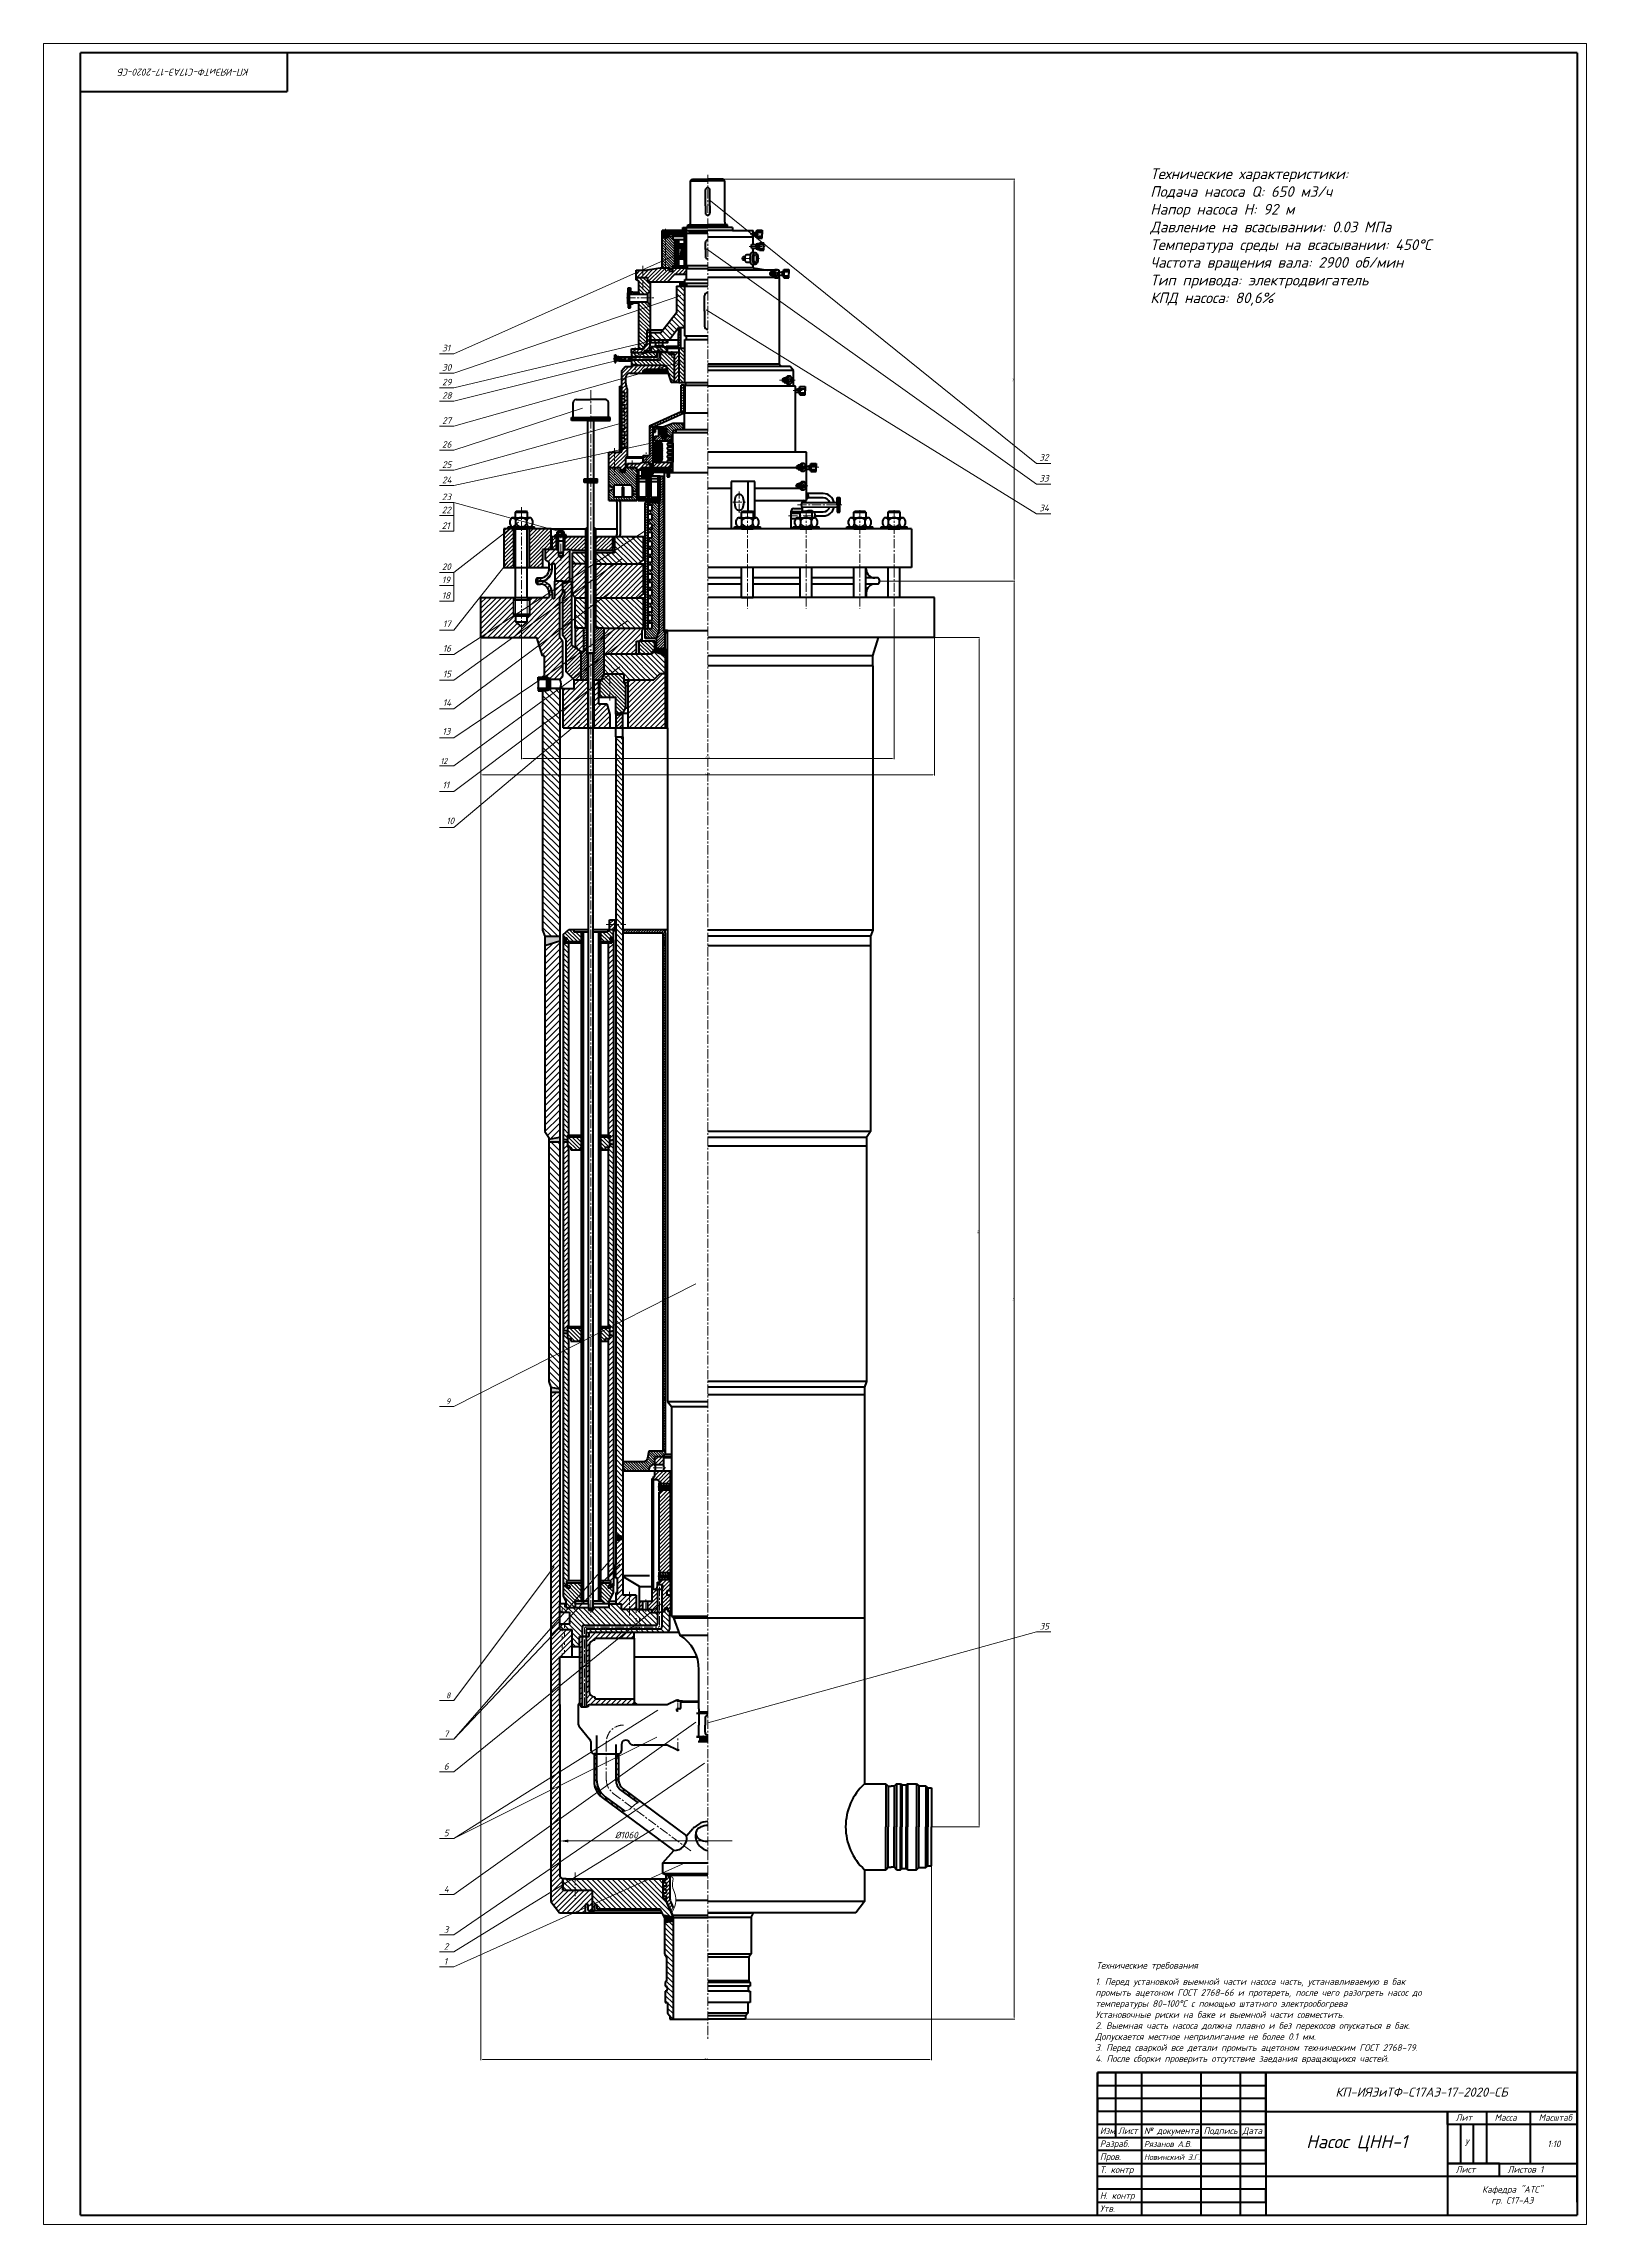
# Model space of a CAD drawing. Header units: millimetres. Extents: x 2879 to 23223, y -3142 to 6314.
# Drawn here: x 2879 to 8254, y -1286 to 6314 of the extents above; entities that cross this region are included whole.
import ezdxf

# ---------------------------------------------------------------- set-up
doc = ezdxf.new("R2010")
doc.units = ezdxf.units.MM
doc.linetypes.add('ACAD_ISO03W100', pattern=[30, 12, -18])
doc.linetypes.add('осевая', pattern=[50.8, 31.75, -6.35, 6.35, -6.35])
doc.layers.get('0').update_dxf_attribs({"lineweight": 40})
for name, color, linetype, lineweight in [('Оси', 7, 'осевая', 20), ('Размеры', 7, 'Continuous', 20), ('Тонкая', 7, 'Continuous', 25), ('Штрих пункт', 7, 'ACAD_ISO03W100', 20), ('штриховка', 7, 'Continuous', 20)]:
    doc.layers.add(name, color=color, linetype=linetype, lineweight=lineweight)
doc.styles.add('ADRF1', font='isocpeur.ttf', dxfattribs={"oblique": 15})
doc.styles.add('Размер', font='isocpeur.ttf', dxfattribs={"oblique": 15})
doc.styles.add('Размеры', font='isocpeur.ttf', dxfattribs={"oblique": 15})
doc.dimstyles.new('гост', dxfattribs={"dimtxt": 4, "dimasz": 5, "dimexe": 2, "dimexo": 0, "dimgap": 2, "dimtad": 1, "dimtoh": 1, "dimdec": 1, "dimlfac": 10, "dimtxsty": 'ADRF1', "dimcen": 2.5, "dimadec": 0, "dimazin": 0, "dimtfac": 1, "dimtdec": 1, "dimtmove": 0, "dimatfit": 3, "dimfxl": 1, "dimlwd": 20, "dimlwe": 20, "dimarcsym": 0})
pattern_1 = [(45, (1026.5905, 0), (-4.490128, 4.490128), [])]
pattern_2 = [(135, (1026.5905, 0), (-4.490128, -4.490128), [])]
pattern_3 = [(135, (1026.59, 0), (-6.735192, -6.735192), [])]
pattern_4 = [(45, (1026.59, 0), (-6.735192, 6.735192), [])]
pattern_5 = [(45, (1026.5905, 101.729), (-2.245064, 2.245064), [])]
pattern_6 = [(45, (1026.5905, 0), (-2.245064, 2.245064), [])]
pattern_7 = [(135, (1026.5905, 101.729), (-2.245064, -2.245064), [])]
pattern_8 = [(46, (1026.5905, 101.729), (-2.2839039, 2.2055403), [])]
pattern_9 = [(135, (1026.5905, 0), (-2.245064, -2.245064), [])]
pattern_10 = [(45, (1026.59, 0), (-8.980256, 8.980256), [])]
pattern_11 = [(135, (1026.59, 0), (-8.980256, -8.980256), [])]
pattern_12 = [(135, (1026.59, 0), (-11.22532, -11.22532), [])]
pattern_13 = [(135, (466.7083, 0), (-4.490128, -4.490128), [])]
pattern_14 = [(45, (466.708, 0), (-8.980256, 8.980256), [])]
pattern_15 = [(135, (466.708, 0), (-8.980256, -8.980256), [])]

msp = doc.modelspace()

# ---------------------------------------------------------------- texts
at = {"style": 'Размеры', "oblique": 15}
for s, height, p in [('Лит', 22.7121, (7799.005, -925.498)), ('Масса', 22.7121, (7934.545, -925.498)), ('Масштаб', 22.7121, (8088.157, -925.498)), ('Изм.', 22.7121, (6559.41, -971.575)), ('Лист', 22.7121, (6622.662, -971.575)), ('№ документа', 22.7121, (6713.022, -971.575)), ('Подпись', 22.7121, (6920.85, -971.575)), ('Дата', 22.7121, (7056.39, -971.575)), ('Разраб.', 22.7121, (6559.41, -1016.755)), ('Пров.', 22.7121, (6559.41, -1061.935)), ('Новинский Э.Г.', 20, (6713.022, -1061.935)), ('Рязанов А.В.', 20.7828, (6713.022, -1016.755)), ('У', 22.712, (7830.152, -1013.102)), ('Т. контр', 22.7121, (6559.41, -1107.115)), ('Лист', 22.7121, (7799.005, -1106.218)), ('Листов 1', 22.7121, (7979.725, -1106.218)), ('Н. контр', 22.7121, (6559.41, -1197.475)), ('Утв.', 22.7121, (6559.41, -1242.655))]:
    msp.add_text(s, height=height, dxfattribs=at).set_placement(p)
at = {"insert": (3367.415, 6214.05), "char_height": 24, "attachment_point": 5, "rotation": 180, "style": 'Размеры'}
msp.add_mtext_dynamic_manual_height_columns('КП-ИЯЭиТФ-C17АЭ-17-2020-СБ', width=721.53138, gutter_width=12.5, heights=[132.838], dxfattribs=at)
at = {"char_height": 23, "attachment_point": 1, "style": 'Размер'}
for s, insert, width in [('{\\fISOCPEUR|b0|i0|c204|p34;Технические требования}', (6546.826, -372.341), 2959.24112), ('1. Перед установкой выемной части насоса часть, устанавливаемую в бак промыть ацетоном ГОСТ 2768-66 и протереть, после чего разогреть насос до температуры 80-100°С с помощью штатного электрообогрева\\PУстановочные риски на баке и выемной части совместить.\\P2. Выемная часть насоса должна плавно и без перекосов опускаться в бак.\\PДопускается местное неприлигание не более 0.1 мм.\\P3. Перед сваркой все детали промыть ацетоном техническим ГОСТ 2768-79.\\P4. После сборки проверить отсутствие заедания вращающихся частей.{\\fTahoma|b0|i0|c204|p32; }', (6543.71, -428.74), 1205.80774)]:
    msp.add_mtext(s, dxfattribs=dict(at, insert=insert, width=width))
at = {"insert": (7680.303, -825.502), "char_height": 31.626, "attachment_point": 5, "style": 'Размеры'}
msp.add_mtext_dynamic_manual_height_columns('КП-ИЯЭиТФ-C17АЭ-17-2020-СБ', width=1084.22361, gutter_width=12.5, heights=[135.278], dxfattribs=at)
at = {"layer": 'Размеры', "attachment_point": 5, "style": 'Размер'}
for s, width, heights, insert, char_height in [('Насос ЦНН-1', 632.52, [227.519], (7454.355, -1004.341), 45.4242), ('1:10', 162.648, [135.578], (8141.091, -1005.922), 22.7121), ('Кафедра "АТС"\\Pгр. С17-АЭ', 450.80598, [134.895], (7996.515, -1186.68), 22.7121)]:
    msp.add_mtext_dynamic_manual_height_columns(s, width=width, gutter_width=12.5, heights=heights, dxfattribs=dict(at, insert=insert, char_height=char_height))
at = {"layer": 'штриховка', "color": 0, "insert": (6735.114, 5878.277), "char_height": 50, "width": 1126.0296, "attachment_point": 1}
msp.add_mtext('{\\fISOCPEUR|b0|i1|c204|p34;\\H0.74074x;Технические характеристики:\\PПодача насоса Q: 6\\fISOCPEUR|b0|i1|c0|p34;5\\fISOCPEUR|b0|i1|c204|p34;0 м3/ч\\PНапор насоса H: 9\\fISOCPEUR|b0|i1|c0|p34;2\\fISOCPEUR|b0|i1|c204|p34; м\\PДавление на всасывании: 0.03 МПа\\PТемпература среды на всасывании: 450%%DС\\PЧастота вращения вала: 2\\fISOCPEUR|b0|i1|c0|p34;90\\fISOCPEUR|b0|i1|c204|p34;0 об/мин\\PТип привода: электродвигатель\\PКПД насоса: 8\\fISOCPEUR|b0|i1|c0|p34;0,6\\fISOCPEUR|b0|i1|c204|p34;%}', dxfattribs=at)
at = {"layer": 'штриховка', "attachment_point": 1, "style": 'Размеры'}
for s, insert, char_height in [('31', (4267.722, 5263.945), 23), ('30', (4267.722, 5196.685), 23), ('29', (4267.722, 5145.432), 23), ('28', (4267.722, 5098.79), 23), ('27', (4267.722, 5011.476), 23), ('26', (4267.722, 4928.235), 23), ('32', (6348.549, 4883.056), 23), ('25', (4267.722, 4857.815), 23), ('24', (4267.722, 4804.432), 23), ('33', (6348.549, 4810.282), 23), ('23', (4266.842, 4745.538), 23), ('22', (4266.842, 4699.715), 23), ('21', (4266.842, 4645.134), 23), ('34', (6348.549, 4706.946), 23), ('20', (4266.842, 4501.935), 23), ('19', (4266.842, 4456.112), 23), ('18', (4266.842, 4401.531), 23), ('17', (4270.337, 4303.057), 23), ('16', (4270.337, 4217.588), 23), ('15', (4270.337, 4128.416), 23), ('14', (4270.337, 4028.344), 23), ('13', (4268.724, 3928.096), 23), ('12', (4261.634, 3823.271), 20), ('11', (4269.128, 3741.527), 23), ('10', (4282.155, 3616.229), 23), ('9', (4281.144, 1591.932), 20), ('35', (6349.386, 809.716), 23), ('8', (4281.144, 567.159), 20), ('7', (4273.658, 434.685), 23), ('6', (4273.658, 321.132), 23), ('5', (4273.658, 88.909), 23), ('4', (4273.658, -106.728), 23), ('3', (4273.658, -247.428), 23), ('2', (4273.658, -306.473), 23), ('1', (4273.658, -358.546), 23)]:
    msp.add_mtext_dynamic_manual_height_columns(s, width=41.76858, gutter_width=12.5, heights=[0], dxfattribs=dict(at, insert=insert, char_height=char_height))
at = {"layer": 'штриховка', "insert": (4909.661, 70.341), "char_height": 23, "attachment_point": 5, "style": 'ADRF1'}
msp.add_mtext('%%C1060', dxfattribs=at)

# ---------------------------------------------------------------- blocks, each defined once
blk = doc.blocks.new('*D1')
at = {"layer": 'Defpoints', "color": 0, "transparency": 16777216}
for p in [(5983, 4243.7), (6138.6, 4243.7), (5972.3, 99.2)]:
    blk.add_point(p, dxfattribs=at)
at = {"layer": 'штриховка', "color": 0, "linetype": 'Continuous', "lineweight": 20, "transparency": 16777216}
for p, q in [((5983, 4243.7), (6140.6, 4243.7)), ((6138.6, 104.2), (6138.6, 4238.7)), ((5972.3, 99.2), (6140.6, 99.2))]:
    blk.add_line(p, q, dxfattribs=at)
at = {"layer": 'штриховка', "color": 0, "transparency": 16777216}
for points in [[(6137.8, 4238.7), (6139.4, 4238.7), (6138.6, 4243.7)], [(6137.8, 104.2), (6139.4, 104.2), (6138.6, 99.2)]]:
    blk.add_solid(points, dxfattribs=at)
at = {"layer": 'штриховка', "color": 0, "transparency": 16777216, "insert": (6134.6, 2171.5), "char_height": 4, "attachment_point": 5, "rotation": 90, "style": 'ADRF1'}
blk.add_mtext('4270', dxfattribs=at)
blk = doc.blocks.new('*D2')
at = {"layer": 'Defpoints', "color": 0, "transparency": 16777216}
for p in [(5842.3, 4343.6), (4543.8, 4280.8), (5842.3, 3822.3)]:
    blk.add_point(p, dxfattribs=at)
at = {"layer": 'штриховка', "color": 0, "linetype": 'Continuous', "lineweight": 20, "transparency": 16777216}
for p, q in [((5842.3, 4343.6), (5842.3, 3820.3)), ((4543.8, 4280.8), (4543.8, 3820.3)), ((4548.8, 3822.3), (5837.3, 3822.3))]:
    blk.add_line(p, q, dxfattribs=at)
at = {"layer": 'штриховка', "color": 0, "transparency": 16777216}
for points in [[(4548.8, 3823.1), (4548.8, 3821.4), (4543.8, 3822.3)], [(5837.3, 3823.1), (5837.3, 3821.4), (5842.3, 3822.3)]]:
    blk.add_solid(points, dxfattribs=at)
at = {"layer": 'штриховка', "color": 0, "transparency": 16777216, "insert": (5193, 3826.3), "char_height": 4, "attachment_point": 5, "style": 'ADRF1'}
blk.add_mtext('%%C1300', dxfattribs=at)
blk = doc.blocks.new('*D3')
at = {"layer": 'Defpoints', "color": 0, "transparency": 16777216}
for p in [(4403, 4243.7), (5983, 4243.7), (5983, 3765.5)]:
    blk.add_point(p, dxfattribs=at)
at = {"layer": 'штриховка', "color": 0, "linetype": 'Continuous', "lineweight": 20, "transparency": 16777216}
for p, q in [((4403, 4243.7), (4403, 3763.5)), ((5983, 4243.7), (5983, 3763.5)), ((4408, 3765.5), (5978, 3765.5))]:
    blk.add_line(p, q, dxfattribs=at)
at = {"layer": 'штриховка', "color": 0, "transparency": 16777216}
for points in [[(4408, 3766.3), (4408, 3764.6), (4403, 3765.5)], [(5978, 3766.3), (5978, 3764.6), (5983, 3765.5)]]:
    blk.add_solid(points, dxfattribs=at)
at = {"layer": 'штриховка', "color": 0, "transparency": 16777216, "insert": (5193, 3769.5), "char_height": 4, "attachment_point": 5, "style": 'ADRF1'}
blk.add_mtext('%%C15800', dxfattribs=at)
blk = doc.blocks.new('*D4')
at = {"layer": 'Defpoints', "color": 0, "transparency": 16777216}
for p in [(5193, 5841.2), (6261.2, 5841.2), (5787.6, 4440.7)]:
    blk.add_point(p, dxfattribs=at)
at = {"layer": 'штриховка', "color": 0, "linetype": 'Continuous', "lineweight": 20, "transparency": 16777216}
for p, q in [((5193, 5841.2), (6263.2, 5841.2)), ((6261.2, 4445.7), (6261.2, 5836.2)), ((5787.6, 4440.7), (6263.2, 4440.7))]:
    blk.add_line(p, q, dxfattribs=at)
at = {"layer": 'штриховка', "color": 0, "transparency": 16777216}
for points in [[(6260.4, 5836.2), (6262, 5836.2), (6261.2, 5841.2)], [(6260.4, 4445.7), (6262, 4445.7), (6261.2, 4440.7)]]:
    blk.add_solid(points, dxfattribs=at)
at = {"layer": 'штриховка', "color": 0, "transparency": 16777216, "insert": (6257.2, 5140.9), "char_height": 4, "attachment_point": 5, "rotation": 90, "style": 'ADRF1'}
blk.add_mtext('1400', dxfattribs=at)
blk = doc.blocks.new('*D5')
at = {"layer": 'Defpoints', "color": 0, "transparency": 16777216}
for p in [(5792.3, 4440.7), (5193, -570.8), (6261.2, -570.8)]:
    blk.add_point(p, dxfattribs=at)
at = {"layer": 'штриховка', "color": 0, "linetype": 'Continuous', "lineweight": 20, "transparency": 16777216}
for p, q in [((5792.3, 4440.7), (6263.2, 4440.7)), ((6261.2, 4435.7), (6261.2, -565.8)), ((5193, -570.8), (6263.2, -570.8))]:
    blk.add_line(p, q, dxfattribs=at)
at = {"layer": 'штриховка', "color": 0, "transparency": 16777216}
for points in [[(6260.4, 4435.7), (6262, 4435.7), (6261.2, 4440.7)], [(6260.4, -565.8), (6262, -565.8), (6261.2, -570.8)]]:
    blk.add_solid(points, dxfattribs=at)
at = {"layer": 'штриховка', "color": 0, "transparency": 16777216, "insert": (6257.2, 1935), "char_height": 4, "attachment_point": 5, "rotation": 90, "style": 'ADRF1'}
blk.add_mtext('5150', dxfattribs=at)
blk = doc.blocks.new('*D8')
at = {"layer": 'Defpoints', "color": 0, "transparency": 16777216}
for p in [(4403, 4245.6), (5972.3, 119.1), (5972.3, -712.4)]:
    blk.add_point(p, dxfattribs=at)
at = {"layer": 'Оси', "color": 0, "linetype": 'Continuous', "lineweight": 20, "transparency": 16777216}
for p, q in [((4403, 4245.6), (4403, -714.4)), ((5972.3, 119.1), (5972.3, -714.4)), ((4408, -712.4), (5967.3, -712.4))]:
    blk.add_line(p, q, dxfattribs=at)
at = {"layer": 'Оси', "color": 0, "transparency": 16777216}
for points in [[(4408, -711.6), (4408, -713.3), (4403, -712.4)], [(5967.3, -711.6), (5967.3, -713.3), (5972.3, -712.4)]]:
    blk.add_solid(points, dxfattribs=at)
at = {"layer": 'Оси', "color": 0, "transparency": 16777216, "insert": (5187.7, -708.4), "char_height": 4, "attachment_point": 5, "style": 'ADRF1'}
blk.add_mtext('1570', dxfattribs=at)

# ---------------------------------------------------------------- dimensions: what is measured, and where the dimension line sits
at = {"layer": 'Оси'}
dim = msp.add_linear_dim(base=(5972.344, -712.423), p1=(4403.032, 4245.596), p2=(5972.344, 119.12), text='1570', dimstyle='гост', dxfattribs=at)
dim.commit()
dim.dimension.update_dxf_attribs({"geometry": '*D8', "text_midpoint": (5187.688, -708.423)})
at = {"layer": 'штриховка'}
for base, p1, p2, text, picture, middle in [((6261.195, 5841.205), (5787.561, 4440.683), (5193.032, 5841.205), '1400', '*D4', (6257.195, 5140.944)), ((6261.195, -570.77), (5792.268, 4440.683), (5193.032, -570.77), '5150', '*D5', (6257.195, 1934.956))]:
    dim = msp.add_linear_dim(base=base, p1=p1, p2=p2, angle=90, text=text, dimstyle='гост', dxfattribs=at)
    dim.commit()
    dim.dimension.update_dxf_attribs({"geometry": picture, "text_midpoint": middle})
for base, p1, p2, text, picture, middle in [((5842.254, 3822.277), (4543.81, 4280.752), (5842.254, 4343.626), '%%C1300', '*D2', (5193.032, 3826.277)), ((5983.032, 3765.474), (4403.032, 4243.683), (5983.032, 4243.683), '%%C<>', '*D3', (5193.032, 3769.474))]:
    dim = msp.add_linear_dim(base=base, p1=p1, p2=p2, text=text, dimstyle='гост', dxfattribs=at)
    dim.commit()
    dim.dimension.update_dxf_attribs({"geometry": picture, "text_midpoint": middle})
dim = msp.add_linear_dim(base=(6138.596, 4243.683), p1=(5972.344, 99.244), p2=(5983.032, 4243.683), angle=90, text='4270', dimstyle='гост', dxfattribs=at)
dim.commit()
dim.dimension.update_dxf_attribs({"geometry": '*D1', "text_midpoint": (6138.596, 2171.464), "dimtype": 160})

# ---------------------------------------------------------------- hatches: boundary and pattern name
h = msp.add_hatch(color=256)
h.dxf.hatch_style = 1
h.paths.add_polyline_path([(5071.281, 5642.757), (5071.281, 5650.27), (5058.615, 5650.27), (5058.615, 5642.757)])
h.paths.add_polyline_path([(5058.615, 5528.169), (5058.615, 5520.656), (5071.281, 5520.656), (5071.281, 5528.169)])
h = msp.add_hatch(color=256)
h.dxf.hatch_style = 1
h.paths.add_polyline_path([(4946.409, 4814.034), (4946.409, 4806.683), (4953.409, 4806.683), (4953.409, 4814.034)])
h.paths.add_polyline_path([(4946.409, 4828.694), (4946.409, 4821.364), (4953.409, 4821.364), (4953.409, 4828.694)])
h = msp.add_hatch()
h.set_pattern_fill('ANSI31', color=256, scale=0.5)
h.set_pattern_definition([(45, (1026.5905, 0), (-1.122532, 1.122532), [])])
h.paths.add_polyline_path([(4989.937, 4849.016), (4989.937, 4843.394), (5002.941, 4843.394), (5002.941, 4849.016)])
h = msp.add_hatch(color=256)
h.dxf.hatch_style = 1
h.paths.add_polyline_path([(5060.171, 4803.921), (5060.171, 4809.237), (5051.804, 4809.237), (5051.804, 4803.921)])
h = msp.add_hatch(color=256)
h.dxf.hatch_style = 1
h.paths.add_polyline_path([(4865.591, 4760.641), (4865.591, 4763.781), (4848.997, 4770.934), (4848.997, 4753.838)])
h.paths.add_polyline_path([(4946.409, 4743.023), (4946.409, 4754.71), (4929.816, 4751.175), (4929.816, 4746.163)])
h = msp.add_hatch(color=256)
h.dxf.hatch_style = 1
h.paths.add_polyline_path([(4713.226, 4440.683), (4688.499, 4440.683), (4688.499, 4431.617), (4709.616, 4437.278), (4713.226, 4437.278)])
h = msp.add_hatch(color=256)
h.dxf.hatch_style = 1
h.paths.add_polyline_path([(5014.369, 4204.683), (5006.376, 4194.988), (5044.369, 4182.44), (5044.369, 4204.683)])
h = msp.add_hatch(color=256)
h.dxf.hatch_style = 1
h.paths.add_polyline_path([(4678.003, 3185.64), (4678.003, 3202.843), (4625.821, 3202.843), (4625.821, 3168.874)])
h.paths.add_polyline_path([(4646.54, 1631.251), (4646.54, 1613.141), (4678.003, 1613.141), (4678.003, 1625.555)])
h.paths.add_polyline_path([(4639.668, 2495.351), (4639.668, 2486.119), (4678.003, 2486.119), (4678.003, 2502.281)])
h = msp.add_hatch(color=256)
h.dxf.hatch_style = 1
h.paths.add_polyline_path([(5044.964, 3185.463), (5036.613, 3181.74), (5036.613, 3176.873), (5044.964, 3175.666)])
h = msp.add_hatch(color=256)
h.dxf.hatch_style = 1
h.paths.add_polyline_path([(4704.962, 2492.063), (4689.532, 2495.627), (4689.532, 2484.709), (4704.962, 2484.709)])
h.paths.add_polyline_path([(4864.768, 2494.722), (4851.609, 2491.054), (4851.609, 2480.538), (4864.768, 2476.381)])
h.paths.add_polyline_path([(4819.699, 2465.264), (4819.699, 2458.017), (4823.131, 2458.017)])
h.paths.add_polyline_path([(4751.938, 2467.093), (4747.632, 2458.017), (4751.938, 2458.017)])
h = msp.add_hatch(color=256)
h.dxf.hatch_style = 1
h.paths.add_polyline_path([(4704.962, 1826.196), (4689.532, 1829.76), (4689.532, 1818.842), (4704.962, 1818.842)])
h.paths.add_polyline_path([(4751.938, 1801.226), (4747.632, 1792.151), (4751.938, 1792.151)])
h.paths.add_polyline_path([(4819.699, 1799.397), (4819.699, 1792.151), (4823.131, 1792.151)])
h.paths.add_polyline_path([(4864.768, 1828.855), (4851.609, 1825.187), (4851.609, 1814.672), (4864.768, 1810.514)])
h = msp.add_hatch(color=256)
h.dxf.hatch_style = 1
h.paths.add_polyline_path([(5044.964, 1594.057), (5036.613, 1591.624), (5036.613, 1587.617), (5044.964, 1585.041)])
h = msp.add_hatch(color=256)
h.dxf.hatch_style = 1
h.paths.add_polyline_path([(4897.972, 1333.968), (4906.688, 1339.295), (4897.972, 1352.161)])
h = msp.add_hatch(color=256)
h.dxf.hatch_style = 1
h.paths.add_polyline_path([(4897.972, 1101.531), (4897.972, 1109.589), (4872.972, 1116.462), (4872.972, 1096.032)])
h = msp.add_hatch(color=256)
h.dxf.hatch_style = 1
h.paths.add_polyline_path([(4805.99, 353.965), (4797.107, 353.965), (4797.1, 348.135), (4805.99, 350.622)])
h.paths.add_polyline_path([(4882.585, 353.965), (4873.378, 353.965), (4873.378, 348.711), (4882.585, 346.706)])
h = msp.add_hatch(color=256)
h.dxf.hatch_style = 1
h.paths.add_polyline_path([(5038.05, -208.838), (5042.032, -216.895), (5042.032, -234.274), (5073.539, -228.205), (5073.539, -216.895)])
at = {"layer": 'Оси'}
h = msp.add_hatch(dxfattribs=at)
h.set_pattern_fill('ANSI31', color=256, scale=2, angle=90)
h.paths.add_polyline_path([(5058.948, 1295.344), (5027.61, 1295.344), (5027.61, 1298.239), (5027.139, 1299.813), (5023.724, 1298.332), (5023.724, 1287.495), (5062.528, 1287.495), (5062.528, 1291.105), (5058.948, 1291.105)])
h.paths.add_polyline_path([(5062.528, 1280.495), (5023.724, 1280.495), (5023.724, 1269.658), (5027.61, 1267.973), (5027.61, 1272.646), (5057.919, 1272.646), (5058.948, 1272.646), (5058.948, 1276.886), (5062.528, 1276.886)])
h.paths.add_polyline_path([(5062.528, 979.479), (5058.948, 979.479), (5058.948, 983.718), (5057.919, 983.718), (5027.61, 983.718), (5027.61, 988.391), (5023.724, 986.706), (5023.724, 975.869), (5062.528, 975.869)])
h.paths.add_polyline_path([(5058.948, 965.26), (5062.528, 965.26), (5062.528, 968.869), (5023.724, 968.869), (5023.724, 958.032), (5027.139, 956.552), (5027.61, 958.125), (5027.61, 961.02), (5058.948, 961.02)])
at = {"layer": 'штриховка'}
h = msp.add_hatch(dxfattribs=at)
h.set_pattern_fill('ANSI31', color=256, angle=90)
h.set_pattern_definition(pattern_7)
h.paths.add_polyline_path([(5058.615, 5638.463), (5058.615, 5650.27), (5071.281, 5650.27), (5071.281, 5642.757), (5106.306, 5642.757), (5106.306, 5662.277), (5034.435, 5662.277), (5034.435, 5638.463)])
h = msp.add_hatch(dxfattribs=at)
h.set_pattern_fill('ANSI31', color=256, scale=2, angle=90)
h.set_pattern_definition([(135, (1026.5905, 101.729), (-4.490128, -4.490128), [])])
h.paths.add_polyline_path([(5034.435, 5532.463), (5058.615, 5532.463), (5058.615, 5528.169), (5071.281, 5528.169), (5071.281, 5532.463), (5071.281, 5539.29), (5077.435, 5539.29), (5077.435, 5630.929), (5071.281, 5630.929), (5071.281, 5638.463), (5071.281, 5642.757), (5058.615, 5642.757), (5058.615, 5638.463), (5034.435, 5638.463)])
h = msp.add_hatch(dxfattribs=at)
h.set_pattern_fill('ANSI31', color=256, angle=1)
h.set_pattern_definition(pattern_8)
h.paths.add_polyline_path([(5085.034, 5618.79), (5085.034, 5609.547), (5077.435, 5609.547), (5077.435, 5600.557), (5085.034, 5600.557), (5085.034, 5591.313), (5077.435, 5591.313), (5077.435, 5581.108), (5085.034, 5581.108), (5085.034, 5571.865), (5077.435, 5571.865), (5077.435, 5562.017), (5085.034, 5562.017), (5085.034, 5552.774), (5077.435, 5552.774), (5077.435, 5539.29), (5091.271, 5539.29), (5091.271, 5630.929), (5077.435, 5630.929), (5077.435, 5618.79)])
h = msp.add_hatch(dxfattribs=at)
h.set_pattern_fill('ANSI31', color=256, angle=90)
h.set_pattern_definition(pattern_7)
h.paths.add_polyline_path([(5119.582, 5645.016), (5112.804, 5645.016), (5112.804, 5597.657), (5105.516, 5597.657), (5105.516, 5588.74), (5105.516, 5579.822), (5112.804, 5579.822), (5112.804, 5532.463), (5119.582, 5532.463), (5119.561, 5539.29), (5119.582, 5539.29)])
h = msp.add_hatch(dxfattribs=at)
h.set_pattern_fill('ANSI31', color=256, angle=90)
h.set_pattern_definition(pattern_7)
h.paths.add_polyline_path([(5119.582, 5672.532), (5106.306, 5672.532), (5106.306, 5662.277), (5119.582, 5662.277)])
h = msp.add_hatch(dxfattribs=at)
h.set_pattern_fill('ANSI31', color=256)
h.set_pattern_definition(pattern_5)
h.paths.add_polyline_path([(5119.582, 5662.277), (5106.306, 5662.277), (5106.306, 5642.757), (5112.804, 5642.757), (5112.804, 5645.016), (5119.582, 5650.334), (5119.582, 5653.29)])
h = msp.add_hatch(dxfattribs=at)
h.set_pattern_fill('ANSI31', color=256, angle=1)
h.set_pattern_definition(pattern_8)
h.paths.add_polyline_path([(5105.516, 5605.887), (5107.372, 5605.887), (5107.372, 5615.102), (5095.996, 5615.102), (5095.996, 5602.245), (5100.818, 5602.245), (5100.818, 5588.74), (5100.818, 5575.235), (5095.996, 5575.235), (5095.996, 5562.378), (5107.372, 5562.378), (5107.372, 5571.593), (5105.516, 5571.593), (5105.516, 5579.822), (5105.516, 5588.74)])
h = msp.add_hatch(dxfattribs=at)
h.set_pattern_fill('ANSI31', color=256, scale=3)
h.paths.add_polyline_path([(5077.116, 5509.224), (5119.582, 5509.224), (5119.582, 5532.463), (5071.281, 5532.463), (5071.281, 5520.656), (5058.615, 5520.656), (5058.615, 5532.463), (5034.435, 5532.463), (4983.386, 5523.963), (4967.096, 5523.963), (4967.096, 5498.963), (4982.871, 5498.963), (4982.871, 5492.204), (4982.871, 5483.209), (5052.745, 5483.209)])
h.paths.add_polyline_path([(4967.096, 5523.963), (4962.778, 5523.963), (4943.435, 5515.36), (4943.435, 5498.963), (4961.576, 5498.963), (4967.096, 5498.963)])
h.paths.add_polyline_path([(4962.778, 5523.963), (4943.435, 5523.963), (4943.435, 5515.36)], flags=17)
h = msp.add_hatch(dxfattribs=at)
h.set_pattern_fill('ANSI31', color=256, scale=3, angle=90)
h.paths.add_polyline_path([(4994.042, 5399.508), (4953.609, 5385.716), (4953.609, 5267.365), (4981.626, 5274.008), (4981.626, 5315.893), (4994.042, 5315.893)])
h.paths.add_polyline_path([(4981.626, 5272.076), (4981.626, 5274.008), (4953.609, 5267.365), (4953.609, 5249.506), (4966.257, 5249.506)])
h.paths.add_polyline_path([(4983.641, 5413.769), (4953.609, 5413.769), (4953.604, 5413.769), (4953.609, 5408.882), (4953.609, 5385.716), (4994.042, 5399.508), (4994.042, 5399.551)])
h.paths.add_polyline_path([(4994.042, 5455.193), (4994.042, 5483.209), (4982.871, 5483.209), (4982.871, 5492.204), (4982.871, 5498.963), (4961.576, 5498.963), (4943.435, 5498.963), (4943.435, 5490.75), (4953.609, 5486.046), (4953.609, 5445.787), (4953.609, 5440.907), (4983.592, 5440.907)])
h = msp.add_hatch(dxfattribs=at)
h.set_pattern_fill('ANSI31', color=256)
h.set_pattern_definition(pattern_5)
h.paths.add_polyline_path([(5113.607, 5468.614), (5119.885, 5468.614), (5119.885, 5478.615), (5097.084, 5478.615), (5097.084, 5468.614)])
h = msp.add_hatch(dxfattribs=at)
h.set_pattern_fill('ANSI31', color=256, scale=2)
h.set_pattern_definition(pattern_1)
h.paths.add_polyline_path([(4953.609, 5443.347), (4952.078, 5445.787), (4951.667, 5445.787), (4938.07, 5445.787), (4930.821, 5447.729), (4914.762, 5447.729), (4914.762, 5445.204), (4917.87, 5445.204), (4917.87, 5442.873), (4920.589, 5442.873), (4920.589, 5440.931), (4953.609, 5440.907)])
h.paths.add_polyline_path([(4953.608, 5410.421), (4953.604, 5413.769), (4920.589, 5413.738), (4920.589, 5411.796), (4917.87, 5411.796), (4917.87, 5409.465), (4914.762, 5409.465), (4914.762, 5406.94), (4930.821, 5406.94), (4938.07, 5408.882), (4952.292, 5408.882)])
h.paths.add_polyline_path([(4924.28, 5405.969), (4915.733, 5405.969), (4915.733, 5402.667), (4924.28, 5402.667)])
h.paths.add_polyline_path([(4924.28, 5395.674), (4915.733, 5395.674), (4915.733, 5392.372), (4924.28, 5392.372)])
h.paths.add_polyline_path([(4930.821, 5406.94), (4914.762, 5406.94), (4915.733, 5405.969), (4927.197, 5405.969)])
h.paths.add_polyline_path([(4927.197, 5448.7), (4915.733, 5448.7), (4914.762, 5447.729), (4930.821, 5447.729)])
h.paths.add_polyline_path([(4924.28, 5452.002), (4915.733, 5452.002), (4915.733, 5449.059), (4916.092, 5448.7), (4924.28, 5448.7)])
h.paths.add_polyline_path([(4924.28, 5462.297), (4915.733, 5462.297), (4915.733, 5459.387), (4916.126, 5458.995), (4924.28, 5458.995)])
h = msp.add_hatch(dxfattribs=at)
h.set_pattern_fill('ANSI31', color=256, scale=4, angle=90)
h.set_pattern_definition(pattern_11)
h.paths.add_polyline_path([(5091.446, 5322.778), (5101.902, 5322.778), (5113.607, 5322.778), (5113.607, 5468.614), (5084.946, 5468.614), (5084.946, 5381.458), (5080.848, 5381.458), (5080.848, 5375.714), (5084.946, 5375.714), (5030.092, 5305.157), (4994.042, 5305.157), (4994.042, 5281.647), (5059.469, 5281.647)])
h = msp.add_hatch(dxfattribs=at)
h.set_pattern_fill('ANSI31', color=256, scale=2, angle=90)
h.set_pattern_definition(pattern_2)
h.paths.add_polyline_path([(5091.446, 5259.514), (5047.942, 5259.514), (5047.942, 5252.599), (5099.15, 5252.599), (5099.15, 5322.778), (5091.446, 5322.778), (5091.446, 5303.293)])
h = msp.add_hatch(dxfattribs=at)
h.set_pattern_fill('ANSI31', color=256, scale=3)
h.set_pattern_definition(pattern_4)
h.paths.add_polyline_path([(4989.921, 5259.59), (4991.97, 5259.59), (4991.97, 5306.609), (4994.042, 5306.609), (4994.042, 5315.893), (4981.626, 5315.893), (4981.626, 5272.076), (4966.257, 5249.506), (4940.646, 5249.506), (4940.646, 5236.266), (4946.747, 5236.266), (4972.279, 5236.266), (4972.279, 5242.941), (4989.921, 5242.941)])
h.paths.add_polyline_path([(4940.646, 5249.506), (4927.893, 5249.506), (4927.893, 5236.266), (4940.646, 5236.266)])
h = msp.add_hatch(dxfattribs=at)
h.set_pattern_fill('ANSI31', color=256, scale=3)
h.set_pattern_definition(pattern_4)
h.paths.add_polyline_path([(5053.44, 5270.254), (5053.44, 5281.647), (4994.042, 5281.647), (4994.042, 5270.254)])
h = msp.add_hatch(dxfattribs=at)
h.set_pattern_fill('ANSI31', color=256, scale=3, angle=90)
h.set_pattern_definition(pattern_3)
h.paths.add_polyline_path([(5051.345, 5252.599), (5047.942, 5252.599), (5047.942, 5256.336), (5039.812, 5256.336), (5035.945, 5256.336), (5023.741, 5256.336), (5011.538, 5256.336), (5007.67, 5256.336), (4996.138, 5256.336), (4996.138, 5239.209), (5011.176, 5239.209), (5011.176, 5241.045), (5023.741, 5241.045), (5036.306, 5241.045), (5036.306, 5239.209), (5051.345, 5239.209)])
h = msp.add_hatch(dxfattribs=at)
h.set_pattern_fill('ANSI31', color=256, scale=3, angle=90)
h.set_pattern_definition(pattern_3)
h.paths.add_polyline_path([(5113.607, 5252.599), (5099.15, 5252.599), (5092.557, 5252.599), (5092.557, 5132.599), (5113.607, 5132.599)])
h = msp.add_hatch(dxfattribs=at)
h.set_pattern_fill('ANSI31', color=256, scale=3)
h.paths.add_polyline_path([(5046.715, 5189.21), (5045.624, 5192.45), (4950.57, 5192.45), (4950.57, 5194.144), (4927.893, 5194.144), (4927.893, 5188.234), (4905.681, 5188.234), (4894.435, 5174.671), (4894.435, 5146.146), (4907.84, 5149.937), (4907.84, 5151.093, -0.41421356), (4921.84, 5165.093), (4952.916, 5165.093), (4961.433, 5165.093), (4966.576, 5166.547), (4966.576, 5171.787), (4975.452, 5179.12), (5011.034, 5179.12)])
h.paths.add_polyline_path([(5046.715, 5189.21), (5011.034, 5179.12), (5050.114, 5179.12)])
edge = h.paths.add_edge_path()
edge.add_spline(control_points=[(4913.186, 5108.795), (4911.404, 5116.368), (4907.84, 5123.734), (4907.84, 5131.513)], knot_values=[0, 0, 0, 0, 23.33829292, 23.33829292, 23.33829292, 23.33829292], degree=3, periodic=0)
edge.add_line((4907.84, 5131.513), (4907.84, 5149.937))
edge.add_line((4907.84, 5149.937), (4894.435, 5146.146))
edge.add_line((4894.435, 5146.146), (4894.435, 5119.234))
edge.add_line((4894.435, 5119.234), (4894.435, 5097.632))
edge.add_line((4894.435, 5097.632), (4904.239, 5097.632))
edge.add_line((4904.239, 5097.632), (4904.239, 5086.181))
edge.add_line((4904.239, 5086.181), (4894.435, 5086.181))
edge.add_line((4894.435, 5086.181), (4894.435, 5075.311))
edge.add_line((4894.435, 5075.311), (4904.239, 5075.311))
edge.add_line((4904.239, 5075.311), (4904.239, 5063.86))
edge.add_line((4904.239, 5063.86), (4894.435, 5063.86))
edge.add_line((4894.435, 5063.86), (4894.435, 5053.507))
edge.add_line((4894.435, 5053.507), (4904.239, 5053.507))
edge.add_line((4904.239, 5053.507), (4904.239, 5042.055))
edge.add_line((4904.239, 5042.055), (4894.435, 5042.055))
edge.add_line((4894.435, 5042.055), (4894.435, 5030.203))
edge.add_line((4894.435, 5030.203), (4904.239, 5030.203))
edge.add_line((4904.239, 5030.203), (4904.239, 5018.751))
edge.add_line((4904.239, 5018.751), (4894.435, 5018.751))
edge.add_line((4894.435, 5018.751), (4894.435, 5005.955))
edge.add_line((4894.435, 5005.955), (4904.239, 5005.955))
edge.add_line((4904.239, 5005.955), (4904.239, 4994.503))
edge.add_line((4904.239, 4994.503), (4894.435, 4991.743))
edge.add_line((4894.435, 4991.743), (4894.435, 4982.104))
edge.add_line((4894.435, 4982.104), (4904.239, 4982.104))
edge.add_line((4904.239, 4982.104), (4904.239, 4970.653))
edge.add_line((4904.239, 4970.653), (4894.435, 4970.653))
edge.add_line((4894.435, 4970.653), (4894.435, 4960.639))
edge.add_line((4894.435, 4960.639), (4904.239, 4960.639))
edge.add_line((4904.239, 4960.639), (4904.239, 4949.187))
edge.add_line((4904.239, 4949.187), (4894.435, 4949.187))
edge.add_line((4894.435, 4949.187), (4894.435, 4937.981))
edge.add_line((4894.435, 4937.981), (4904.239, 4937.981))
edge.add_line((4904.239, 4937.981), (4904.239, 4926.529))
edge.add_line((4904.239, 4926.529), (4894.435, 4926.529))
edge.add_line((4894.435, 4926.529), (4894.435, 4917.07))
edge.add_line((4894.435, 4917.07), (4904.239, 4917.07))
edge.add_line((4904.239, 4917.07), (4904.239, 4905.619))
edge.add_line((4904.239, 4905.619), (4894.435, 4905.619))
edge.add_line((4894.435, 4905.619), (4894.435, 4899.226))
edge.add_line((4894.435, 4899.226), (4913.186, 4903.254))
edge.add_line((4913.186, 4903.254), (4913.186, 5108.795))
h.paths.add_polyline_path([(4904.239, 4994.503), (4894.435, 4994.503), (4894.435, 4991.743)], flags=17)
h.paths.add_polyline_path([(4868.137, 4890.234), (4852.568, 4890.234), (4848.997, 4889.467), (4848.997, 4836.024), (4868.137, 4836.024)])
h.paths.add_polyline_path([(4912.096, 4873.848), (4913.186, 4873.848), (4913.186, 4903.254), (4894.435, 4899.226), (4894.435, 4894.234, -0.41421356), (4890.435, 4890.234), (4887.277, 4890.234), (4868.137, 4890.234), (4868.137, 4836.024), (4889.321, 4836.024), (4889.321, 4828.045), (4906.085, 4828.045), (4906.085, 4836.024), (4908.096, 4836.024), (4908.096, 4869.848, -0.41421356)])
h = msp.add_hatch(dxfattribs=at)
h.set_pattern_fill('ANSI31', color=256)
h.set_pattern_definition(pattern_6)
h.paths.add_polyline_path([(4875.359, 5222.94), (4869.256, 5222.94), (4869.256, 5221.981), (4870.437, 5221.981), (4870.437, 5221.095), (4871.471, 5221.095), (4871.471, 5220.357), (4883.699, 5220.348), (4883.279, 5222.202), (4878.113, 5222.202)])
h.paths.add_polyline_path([(4872.873, 5224.564), (4869.625, 5224.564), (4869.625, 5223.446), (4869.762, 5223.309), (4872.873, 5223.309)])
h.paths.add_polyline_path([(4872.873, 5228.476), (4869.625, 5228.476), (4869.625, 5227.37), (4869.775, 5227.221), (4872.873, 5227.221)])
h.paths.add_polyline_path([(4873.981, 5223.309), (4869.625, 5223.309), (4869.256, 5222.94), (4875.359, 5222.94)])
h.paths.add_polyline_path([(4883.639, 5210.036), (4871.471, 5210.025), (4871.471, 5209.287), (4870.437, 5209.287), (4870.437, 5208.401), (4869.256, 5208.401), (4869.256, 5207.442), (4875.359, 5207.442), (4878.113, 5208.18), (4883.279, 5208.18)])
h.paths.add_polyline_path([(4875.359, 5207.442), (4869.256, 5207.442), (4869.625, 5207.073), (4873.981, 5207.073)])
h.paths.add_polyline_path([(4872.873, 5207.073), (4869.625, 5207.073), (4869.625, 5205.818), (4872.873, 5205.818)])
h.paths.add_polyline_path([(4872.873, 5203.161), (4869.625, 5203.161), (4869.625, 5201.906), (4872.873, 5201.906)])
h = msp.add_hatch(color=256, dxfattribs=at)
h.dxf.hatch_style = 1
h.paths.add_polyline_path([(4884.017, 5222.202), (4883.279, 5222.202), (4883.699, 5220.348), (4884.017, 5220.348)])
h.paths.add_polyline_path([(4884.017, 5210.036), (4883.639, 5210.036), (4883.279, 5208.18), (4884.017, 5208.18)])
h.paths.add_polyline_path([(4927.893, 5223.249), (4927.183, 5222.202), (4927.893, 5221.326)])
h.paths.add_polyline_path([(4927.893, 5208.884), (4927.418, 5208.18), (4927.893, 5207.398)])
h = msp.add_hatch(dxfattribs=at)
h.set_pattern_fill('ANSI31', color=256, scale=2, angle=90)
h.set_pattern_definition(pattern_2)
h.paths.add_polyline_path([(4927.893, 5221.326), (4927.183, 5222.202), (4884.017, 5222.202), (4884.017, 5221.095), (4884.017, 5220.348), (4927.893, 5220.348)])
h.paths.add_polyline_path([(4927.893, 5210.036), (4884.017, 5210.036), (4884.017, 5208.18), (4927.418, 5208.18), (4927.893, 5208.884)])
h = msp.add_hatch(dxfattribs=at)
h.set_pattern_fill('ANSI31', color=256, scale=3, angle=90)
edge = h.paths.add_edge_path()
edge.add_line((5077.372, 5230.781), (5058.43, 5230.781))
edge.add_line((5058.43, 5230.781), (5058.43, 5232.365))
edge.add_line((5058.43, 5232.365), (5056.751, 5232.365))
edge.add_line((5056.751, 5232.365), (5056.751, 5237.908))
edge.add_line((5056.751, 5237.908), (5053.44, 5237.908))
edge.add_line((5053.44, 5237.908), (5028.776, 5237.908))
edge.add_line((5028.776, 5237.908), (5028.776, 5217.036))
edge.add_arc((5021.776, 5217.036), 7, -90, 0, ccw=False)
edge.add_line((5021.776, 5210.036), (4940.646, 5210.036))
edge.add_line((4940.646, 5210.036), (4940.646, 5194.144))
edge.add_line((4940.646, 5194.144), (4950.57, 5194.144))
edge.add_line((4950.57, 5194.144), (4950.57, 5192.45))
edge.add_line((4950.57, 5192.45), (5045.624, 5192.45))
edge.add_line((5045.624, 5192.45), (5046.715, 5189.21))
edge.add_line((5046.715, 5189.21), (5077.372, 5197.88))
edge.add_line((5077.372, 5197.88), (5077.372, 5230.781))
h.paths.add_polyline_path([(5077.372, 5197.88), (5046.715, 5189.21), (5065.784, 5132.599), (5077.372, 5132.599)])
h.paths.add_polyline_path([(4940.646, 5210.036), (4927.893, 5210.036), (4927.893, 5194.144), (4940.646, 5194.144)])
h.paths.add_polyline_path([(4940.646, 5236.266), (4927.893, 5236.266), (4927.893, 5221.799), (4940.646, 5224.971)])
edge = h.paths.add_edge_path(flags=17)
edge.add_line((5017.565, 5237.908), (4992.662, 5237.908))
edge.add_line((4992.662, 5237.908), (4940.646, 5224.971))
edge.add_line((4940.646, 5224.971), (4940.646, 5220.348))
edge.add_line((4940.646, 5220.348), (5014.565, 5220.348))
edge.add_arc((5014.565, 5223.348), 3, 270, 360)
edge.add_line((5017.565, 5223.348), (5017.565, 5237.908))
h.paths.add_polyline_path([(4992.662, 5237.908), (4972.279, 5237.908), (4972.279, 5236.266), (4946.747, 5236.266), (4940.646, 5236.266), (4940.646, 5224.971)], flags=16)
h.paths.add_polyline_path([(4940.646, 5224.971), (4927.893, 5221.799), (4927.893, 5220.348), (4940.646, 5220.348)])
h = msp.add_hatch(dxfattribs=at)
h.set_pattern_fill('ANSI31', color=256, scale=3)
h.paths.add_polyline_path([(5092.557, 5237.908), (5056.751, 5237.908), (5056.751, 5232.365), (5058.43, 5232.365), (5058.43, 5230.781), (5077.372, 5230.781), (5077.372, 5197.88), (5092.557, 5202.175)])
h.paths.add_polyline_path([(5092.557, 5202.175), (5077.372, 5197.88), (5077.372, 5132.599), (5083.659, 5132.599), (5092.557, 5132.599)])
h = msp.add_hatch(dxfattribs=at)
h.set_pattern_fill('ANSI31', color=256)
h.set_pattern_definition(pattern_6)
h.paths.add_polyline_path([(4894.435, 5119.234), (4887.277, 5119.234), (4887.277, 4890.234), (4890.435, 4890.234, 0.41421356), (4894.435, 4894.234)])
h = msp.add_hatch(dxfattribs=at)
h.set_pattern_fill('ANSI31', color=256, scale=2, angle=90)
h.paths.add_polyline_path([(5110.91, 5123.467), (5101.172, 5123.467), (5101.172, 5034.241), (5110.91, 5029.455)])
h = msp.add_hatch(color=256, dxfattribs=at)
h.dxf.hatch_style = 1
h.paths.add_polyline_path([(4994.594, 4983.311), (4989.937, 4981.201), (4989.937, 4977.637), (5002.941, 4977.637), (5004.477, 4978.33)])
h.paths.add_polyline_path([(5110.91, 5029.455), (5101.172, 5034.241), (5101.172, 5031.603), (5099.329, 5030.768), (5109.253, 5025.613), (5110.91, 5026.361)])
h = msp.add_hatch(dxfattribs=at)
h.set_pattern_fill('ANSI31', color=256, scale=3, angle=45)
h.paths.add_polyline_path([(5109.253, 5025.613), (5099.329, 5030.768), (4994.594, 4983.311), (5004.477, 4978.33)])
h = msp.add_hatch(dxfattribs=at)
h.set_pattern_fill('ANSI31', color=256, scale=2)
h.set_pattern_definition(pattern_1)
h.paths.add_polyline_path([(5002.941, 4977.637), (4989.937, 4977.637), (4989.937, 4878.378), (4967.892, 4878.378), (4967.892, 4854.637), (4989.937, 4854.637), (4989.937, 4849.016), (5002.941, 4849.016), (5002.941, 4854.637)])
h = msp.add_hatch(dxfattribs=at)
h.set_pattern_fill('ANSI31', color=256, scale=2, angle=90)
h.set_pattern_definition(pattern_2)
h.paths.add_polyline_path([(5071.936, 4965.614), (5083.379, 4965.614), (5083.379, 4968.483), (5109.165, 4968.483), (5109.165, 4989.308), (5071.936, 4989.308), (5040.662, 4977.637), (5005.615, 4977.637), (5005.615, 4959.224), (5011.628, 4959.224), (5011.628, 4971.913), (5049.175, 4971.913), (5049.175, 4952.471), (5055.658, 4945.124), (5071.936, 4945.124), (5071.936, 4958.83)])
h = msp.add_hatch(dxfattribs=at)
h.set_pattern_fill('ANSI31', color=256, scale=2)
h.set_pattern_definition(pattern_1)
h.paths.add_polyline_path([(5033.044, 4936.893), (5033.044, 4945.124), (5033.044, 4951.472), (5023.073, 4951.472), (5023.073, 4945.124), (5008.306, 4945.124), (5008.306, 4927.764), (5066.845, 4927.764), (5066.845, 4945.124), (5049.175, 4945.124), (5049.175, 4936.893)])
h = msp.add_hatch(dxfattribs=at)
h.set_pattern_fill('ANSI31', color=256, angle=90)
h.set_pattern_definition(pattern_9)
h.paths.add_polyline_path([(5033.044, 4951.472), (5033.044, 4945.124), (5045.208, 4945.124), (5045.208, 4967.62), (5023.073, 4967.62), (5023.073, 4951.472)])
h = msp.add_hatch(dxfattribs=at)
h.set_pattern_fill('ANSI31', color=256)
h.set_pattern_definition(pattern_6)
h.paths.add_polyline_path([(5049.175, 4936.893), (5049.175, 4945.124), (5033.044, 4945.124), (5033.044, 4936.893)])
h = msp.add_hatch(color=256, dxfattribs=at)
h.dxf.hatch_style = 1
h.paths.add_polyline_path([(4887.277, 4896.744), (4887.277, 4890.234), (4890.435, 4890.234, 0.41421356), (4894.435, 4894.234)])
h = msp.add_hatch(dxfattribs=at)
h.set_pattern_fill('ANSI31', color=256, scale=2, angle=90)
h.set_pattern_definition(pattern_2)
h.paths.add_polyline_path([(4946.409, 4806.683), (4946.409, 4814.034), (4953.409, 4814.034), (4953.409, 4821.364), (4946.409, 4821.364), (4946.409, 4836.024), (4906.085, 4836.024), (4906.085, 4820.065), (4897.703, 4820.065), (4889.321, 4820.065), (4889.321, 4836.024), (4848.997, 4836.024), (4848.997, 4770.934), (4865.591, 4763.781), (4865.591, 4768.681, -0.41421356), (4872.591, 4775.681), (4922.816, 4775.681, -0.41421356), (4929.816, 4768.681), (4929.816, 4751.175), (4946.409, 4754.71)])
h.paths.add_polyline_path([(4865.591, 4760.641), (4848.997, 4753.838), (4848.997, 4721.234), (4946.409, 4721.234), (4946.409, 4728.234), (4946.409, 4743.023), (4929.816, 4746.163), (4929.816, 4733.668), (4902.982, 4733.668, -0.41421356), (4899.982, 4736.668), (4899.982, 4767.608), (4895.425, 4767.608), (4895.425, 4736.668, -0.41421356), (4892.425, 4733.668), (4865.591, 4733.668)])
h = msp.add_hatch(dxfattribs=at)
h.set_pattern_fill('ANSI31', color=256, scale=0.5)
h.set_pattern_definition([(45, (1026.5905, -8.2099), (-1.122532, 1.122532), [])])
h.paths.add_polyline_path([(4897.703, 4820.065), (4906.085, 4820.065), (4906.085, 4828.045), (4889.321, 4828.045), (4889.321, 4820.065)])
h = msp.add_hatch(dxfattribs=at)
h.set_pattern_fill('ANSI31', color=256, scale=3)
h.set_pattern_definition(pattern_4)
h.paths.add_polyline_path([(4913.186, 4850.433), (4913.186, 4836.024), (4946.409, 4836.024), (4946.409, 4828.694), (4953.409, 4828.694), (4969.072, 4836.024), (5064.872, 4836.024), (5064.872, 4854.637), (5055.684, 4854.637), (5002.941, 4854.637), (5002.941, 4843.394), (4989.937, 4843.394), (4989.937, 4854.637), (4967.892, 4854.637), (4958.908, 4850.433)])
h = msp.add_hatch(dxfattribs=at)
h.set_pattern_fill('ANSI31', color=256)
h.set_pattern_definition(pattern_6)
h.paths.add_polyline_path([(4953.409, 4806.683), (4946.409, 4806.683), (4946.409, 4728.234, 0.41421356), (4953.409, 4721.234), (5019.954, 4721.234, 0.41421356), (5026.954, 4728.234), (5026.954, 4806.683), (5019.954, 4806.683), (5019.954, 4731.734, -0.41421356), (5016.454, 4728.234), (4956.909, 4728.234, -0.41421356), (4953.409, 4731.734)])
h = msp.add_hatch(dxfattribs=at)
h.set_pattern_fill('ANSI31', color=256, angle=90)
h.set_pattern_definition(pattern_9)
h.paths.add_polyline_path([(5064.872, 4828.497), (4963.503, 4828.497), (4963.503, 4806.683), (4996.959, 4806.683), (5004.062, 4818.83), (5043.137, 4818.83), (5051.804, 4818.83), (5051.804, 4809.237), (5060.171, 4809.237), (5060.171, 4818.83), (5064.872, 4818.83)])
h.paths.add_polyline_path([(4996.959, 4806.683), (4963.503, 4806.683), (4963.503, 4801.468), (4981.814, 4801.468), (4981.814, 4797.431), (4991.549, 4797.431)])
h.paths.add_polyline_path([(4991.549, 4787.461), (4981.814, 4787.461), (4981.814, 4732.859), (4986.682, 4732.859), (4991.549, 4732.859)])
h.paths.add_polyline_path([(4991.549, 4797.431), (4981.814, 4797.431), (4981.814, 4787.461), (4991.549, 4787.461)])
h = msp.add_hatch(dxfattribs=at)
h.set_pattern_fill('ANSI31', color=256, scale=2)
h.set_pattern_definition(pattern_1)
h.paths.add_polyline_path([(4974.745, 4275.187), (4985.984, 4275.187), (4985.984, 4714.234), (4974.745, 4714.234)])
h.paths.add_polyline_path([(5023.677, 4714.234), (5023.677, 4266.639), (5014.369, 4240.391), (5014.369, 4204.683), (5044.369, 4204.683), (5044.369, 4261.255), (5039.155, 4265.814), (5039.155, 4708.683), (5039.155, 4806.683), (5026.954, 4806.683), (5026.954, 4719.178)])
h = msp.add_hatch(dxfattribs=at)
h.set_pattern_fill('ANSI31', color=256, scale=2, angle=90)
h.set_pattern_definition(pattern_2)
h.paths.add_polyline_path([(4999.732, 4639.652), (4999.732, 4621.471), (4985.984, 4621.471), (4985.984, 4609.575), (4999.732, 4609.575), (4999.732, 4591.395), (4985.984, 4591.395), (4985.984, 4578.99), (4999.732, 4578.99), (4999.732, 4560.81), (4985.984, 4560.81), (4985.984, 4551.641), (4999.732, 4551.641), (4999.732, 4533.46), (4985.984, 4533.46), (4985.984, 4524.291), (4999.732, 4524.291), (4999.732, 4506.11), (4985.984, 4506.11), (4985.984, 4497.262), (4999.732, 4497.262), (4999.732, 4479.081), (4985.984, 4479.081), (4985.984, 4464.661), (4999.732, 4464.661), (4999.732, 4446.481), (4985.984, 4446.481), (4985.984, 4435.765), (4999.732, 4435.765), (4999.732, 4417.584), (4985.984, 4417.584), (4985.984, 4408.35), (4999.732, 4408.35), (4999.732, 4390.17), (4985.984, 4390.17), (4985.984, 4380.195), (4999.732, 4380.195), (4999.732, 4362.015), (4985.984, 4362.015), (4985.984, 4351.299), (4999.732, 4351.299), (4999.732, 4333.118), (4985.984, 4333.118), (4985.984, 4320.935), (4999.732, 4320.935), (4999.732, 4302.754), (4985.984, 4302.754), (4985.984, 4293.368), (4999.732, 4293.368), (4999.732, 4275.187), (4985.984, 4275.187), (4974.745, 4275.187), (4974.745, 4240.391), (5014.369, 4240.391), (5023.677, 4266.639), (5023.677, 4714.234), (4985.984, 4714.234), (4985.984, 4705.15), (4999.732, 4705.15), (4999.732, 4686.97), (4985.984, 4686.97), (4985.984, 4673.53), (4999.732, 4673.53), (4999.732, 4655.35), (4985.984, 4655.35), (4985.984, 4639.652)])
h = msp.add_hatch(dxfattribs=at)
h.set_pattern_fill('ANSI31', color=256, scale=3)
h.set_pattern_definition(pattern_4)
h.paths.add_polyline_path([(4482.599, 4487.683), (4515.961, 4487.683), (4515.961, 4622.683), (4482.599, 4622.683)])
h.paths.add_polyline_path([(4571.66, 4622.683), (4571.66, 4487.683), (4617.575, 4487.683), (4617.575, 4550.683), (4626.499, 4550.683), (4640.499, 4550.683), (4648.246, 4550.683), (4648.246, 4622.683), (4626.499, 4622.683)])
h.paths.add_polyline_path([(4695.444, 4595.783), (4695.444, 4550.683), (4705.867, 4550.683), (4719.287, 4547.816), (4768.111, 4547.816), (4768.111, 4595.783)])
h.paths.add_polyline_path([(4651.42, 4550.683), (4666.183, 4550.683), (4666.183, 4595.783), (4651.42, 4595.783)])
h.paths.add_polyline_path([(4803.526, 4595.783), (4803.526, 4547.816), (4861.124, 4547.816), (4861.124, 4553.918), (4861.124, 4595.783)])
h = msp.add_hatch(dxfattribs=at)
h.set_pattern_fill('ANSI31', color=256, scale=4, angle=90)
h.set_pattern_definition(pattern_11)
h.paths.add_polyline_path([(4868.73, 4538.548), (4803.526, 4538.548), (4803.526, 4500.411), (4952.411, 4500.411), (4969.395, 4514.286), (4969.395, 4595.783), (4868.73, 4595.783)])
h.paths.add_polyline_path([(4722.167, 4500.411), (4768.111, 4500.411), (4768.111, 4538.548), (4722.167, 4538.548)])
h = msp.add_hatch(dxfattribs=at)
h.set_pattern_fill('ANSI31', color=256, scale=2)
h.set_pattern_definition(pattern_1)
h.paths.add_polyline_path([(4799.08, 4185.293), (4796.125, 4185.293), (4796.125, 4096.683), (4823.736, 4096.683), (4831.956, 4117.244), (4831.956, 4276.015), (4803.526, 4276.015), (4803.526, 4622.683), (4799.08, 4626.23)])
h.paths.add_polyline_path([(4772.557, 4626.23), (4768.111, 4622.683), (4768.111, 4276.015), (4761.031, 4276.015), (4761.031, 4195.58), (4751.673, 4195.58), (4751.673, 4096.683), (4775.512, 4096.683), (4775.512, 4185.293), (4772.557, 4185.293)])
h = msp.add_hatch(dxfattribs=at)
h.set_pattern_fill('ANSI31', color=256, scale=4)
h.set_pattern_definition(pattern_10)
edge = h.paths.add_edge_path()
edge.add_line((4673.514, 4528.607), (4673.514, 4537.881))
edge.add_line((4673.514, 4537.881), (4672.006, 4539.578))
edge.add_line((4672.006, 4539.578), (4672.006, 4550.683))
edge.add_line((4672.006, 4550.683), (4666.183, 4550.683))
edge.add_line((4666.183, 4550.683), (4626.499, 4550.683))
edge.add_line((4626.499, 4550.683), (4626.499, 4515.013))
edge.add_line((4626.499, 4515.013), (4640.499, 4504.769))
edge.add_line((4640.499, 4504.769), (4640.499, 4481.574))
edge.add_arc((4610.499, 4481.574), 30, 270, 360, ccw=False)
edge.add_line((4610.499, 4451.574), (4598.503, 4451.574))
edge.add_line((4598.503, 4451.574), (4601.496, 4440.683))
edge.add_line((4601.496, 4440.683), (4610.499, 4440.683))
edge.add_arc((4610.499, 4481.574), 40.891, 270, 360)
edge.add_line((4651.389, 4481.574), (4651.389, 4497.683))
edge.add_arc((4655.968, 4497.683), 4.579, 0, 180, ccw=False)
edge.add_line((4660.547, 4497.683), (4660.547, 4440.683))
edge.add_line((4660.547, 4440.683), (4688.499, 4440.683))
edge.add_line((4688.499, 4440.683), (4688.499, 4431.617))
edge.add_line((4688.499, 4431.617), (4709.616, 4437.278))
edge.add_line((4709.616, 4437.278), (4713.226, 4437.278))
edge.add_line((4713.226, 4437.278), (4713.226, 4549.111))
edge.add_line((4713.226, 4549.111), (4705.867, 4550.683))
edge.add_line((4705.867, 4550.683), (4695.444, 4550.683))
edge.add_line((4695.444, 4550.683), (4689.621, 4550.683))
edge.add_line((4689.621, 4550.683), (4689.621, 4539.578))
edge.add_line((4689.621, 4539.578), (4688.113, 4537.881))
edge.add_line((4688.113, 4537.881), (4688.113, 4528.607))
edge.add_line((4688.113, 4528.607), (4680.813, 4521.804))
edge.add_line((4680.813, 4521.804), (4673.514, 4528.607))
h = msp.add_hatch(dxfattribs=at)
h.set_pattern_fill('ANSI31', color=256, scale=4)
h.set_pattern_definition(pattern_10)
h.paths.add_polyline_path([(4952.411, 4382.451), (4969.395, 4396.326), (4969.395, 4500.411), (4803.526, 4500.411), (4803.526, 4382.451)])
h.paths.add_polyline_path([(4722.167, 4393.348), (4730.753, 4382.451), (4768.111, 4382.451), (4768.111, 4500.411), (4722.167, 4500.411)])
h = msp.add_hatch(dxfattribs=at)
h.set_pattern_fill('ANSI31', color=256, scale=4)
h.set_pattern_definition(pattern_10)
edge = h.paths.add_edge_path()
edge.add_line((4515.961, 4383.683), (4403.032, 4383.683))
edge.add_line((4403.032, 4383.683), (4403.032, 4243.683))
edge.add_line((4403.032, 4243.683), (4598.032, 4243.683))
edge.add_line((4598.032, 4243.683), (4618.032, 4179.683))
edge.add_line((4618.032, 4179.683), (4624.776, 4179.683))
edge.add_line((4624.776, 4179.683), (4624.776, 4111.713))
edge.add_line((4624.776, 4111.713), (4618.032, 4105.437))
edge.add_line((4618.032, 4105.437), (4631.544, 4104.518))
edge.add_line((4631.544, 4104.518), (4636.287, 4104.518))
edge.add_line((4636.287, 4104.518), (4640.08, 4101.516))
edge.add_line((4640.08, 4101.516), (4644.032, 4101.516))
edge.add_line((4644.032, 4101.516), (4644.032, 4097.686))
edge.add_line((4644.032, 4097.686), (4678.003, 4097.686))
edge.add_line((4678.003, 4097.686), (4688.499, 4107.695))
edge.add_line((4688.499, 4107.695), (4688.499, 4230.311))
edge.add_line((4688.499, 4230.311), (4678.003, 4243.543))
edge.add_line((4678.003, 4243.543), (4678.003, 4383.683))
edge.add_line((4678.003, 4383.683), (4688.499, 4400.089))
edge.add_line((4688.499, 4400.089), (4688.499, 4440.683))
edge.add_line((4688.499, 4440.683), (4660.547, 4440.683))
edge.add_line((4660.547, 4440.683), (4660.547, 4383.683))
edge.add_arc((4655.968, 4383.683), 4.579, -180, 0, ccw=False)
edge.add_line((4651.389, 4383.683), (4651.389, 4399.792))
edge.add_arc((4610.499, 4399.792), 40.891, 0, 90)
edge.add_line((4610.499, 4440.683), (4601.496, 4440.683))
edge.add_line((4601.496, 4440.683), (4598.503, 4429.792))
edge.add_line((4598.503, 4429.792), (4610.499, 4429.792))
edge.add_arc((4610.499, 4399.792), 30, 0, 90, ccw=False)
edge.add_line((4640.499, 4399.792), (4640.499, 4383.683))
edge.add_line((4640.499, 4383.683), (4571.66, 4383.683))
edge.add_line((4571.66, 4383.683), (4571.66, 4318.369))
edge.add_line((4571.66, 4318.369), (4564.31, 4318.369))
edge.add_line((4564.31, 4318.369), (4564.31, 4297.905))
edge.add_line((4564.31, 4297.905), (4543.81, 4280.752))
edge.add_line((4543.81, 4280.752), (4523.31, 4297.905))
edge.add_line((4523.31, 4297.905), (4523.31, 4318.369))
edge.add_line((4523.31, 4318.369), (4515.961, 4318.369))
edge.add_line((4515.961, 4318.369), (4515.961, 4383.683))
h = msp.add_hatch(color=256, dxfattribs=at)
h.dxf.hatch_style = 1
h.paths.add_polyline_path([(4598.503, 4429.792), (4601.496, 4440.683), (4598.503, 4451.574, 0.43214571)])
h = msp.add_hatch(dxfattribs=at)
h.set_pattern_fill('ANSI31', color=256, scale=3)
h.set_pattern_definition(pattern_4)
h.paths.add_polyline_path([(4719.738, 4437.278), (4709.616, 4437.278), (4688.499, 4431.617), (4688.499, 4412.712), (4695.52, 4406.552), (4695.52, 4393.426), (4687.796, 4378.952), (4687.796, 4251.311), (4699.664, 4234.993), (4699.664, 4123.762), (4727.288, 4096.683), (4751.673, 4096.683), (4751.673, 4195.58), (4719.738, 4217.359)])
h = msp.add_hatch(dxfattribs=at)
h.set_pattern_fill('ANSI31', color=256, scale=4, angle=90)
h.set_pattern_definition(pattern_11)
h.paths.add_polyline_path([(4803.526, 4382.451), (4803.526, 4276.015), (4831.956, 4276.015), (4964.329, 4276.015), (4969.395, 4276.015), (4969.395, 4382.451)])
h.paths.add_polyline_path([(4768.111, 4382.451), (4730.753, 4382.451), (4730.753, 4276.015), (4749.305, 4276.015), (4768.111, 4276.015)])
h = msp.add_hatch(dxfattribs=at)
h.set_pattern_fill('ANSI31', color=256, scale=4)
h.set_pattern_definition(pattern_10)
h.paths.add_polyline_path([(4831.956, 4276.015), (4831.956, 4185.293), (4939.306, 4185.293), (4945.277, 4192.298), (4945.277, 4231.612), (4953.72, 4231.612), (4964.329, 4231.612), (4964.329, 4267.488), (4969.395, 4276.015), (4964.329, 4276.015)])
h.paths.add_polyline_path([(4761.031, 4195.58), (4761.031, 4276.015), (4749.305, 4276.015), (4730.753, 4276.015), (4730.753, 4217.342), (4740.722, 4203.048), (4751.673, 4195.58)])
h = msp.add_hatch(dxfattribs=at)
h.set_pattern_fill('ANSI31', color=256, scale=4, angle=90)
h.set_pattern_definition(pattern_11)
h.paths.add_polyline_path([(4901.915, 4117.244), (4901.915, 4096.683), (5005.681, 4096.683), (5025.767, 4117.244), (5044.369, 4117.244), (5044.369, 4182.44), (5006.376, 4194.988), (4998.382, 4185.293), (4831.956, 4185.293), (4831.956, 4117.244)])
h = msp.add_hatch(dxfattribs=at)
h.set_pattern_fill('ANSI31', color=256, scale=3, angle=90)
h.set_pattern_definition(pattern_3)
h.paths.add_polyline_path([(4992.74, 4185.293), (5009.36, 4204.52), (5009.36, 4231.612), (4953.72, 4231.612), (4953.72, 4185.293)])
h = msp.add_hatch(dxfattribs=at)
h.set_pattern_fill('ANSI31', color=256)
h.set_pattern_definition(pattern_6)
h.paths.add_polyline_path([(4601.84, 4105.437), (4601.84, 4097.686), (4631.544, 4097.686), (4631.544, 4104.518), (4618.032, 4105.437)])
h.paths.add_polyline_path([(4601.84, 4065.831), (4601.84, 4058.08), (4618.032, 4058.08), (4631.544, 4058.999), (4631.544, 4065.831)])
h = msp.add_hatch(dxfattribs=at)
h.set_pattern_fill('ANSI31', color=256, scale=4)
h.set_pattern_definition(pattern_10)
h.paths.add_polyline_path([(4689.532, 3928.683), (4775.512, 3928.683), (4775.512, 4096.683), (4727.288, 4096.683), (4727.288, 4065.831), (4689.532, 4065.831)])
h.paths.add_polyline_path([(4852.193, 3928.683), (4852.193, 3975.8), (4841.797, 4012.227), (4812.081, 4012.227), (4812.081, 4096.683), (4796.125, 4096.683), (4796.125, 3928.683)])
h.paths.add_polyline_path([(4916.032, 3928.683), (5046.26, 3928.683), (5046.26, 4096.683), (5046.26, 4117.244), (5025.767, 4117.244), (5005.681, 4096.683), (4916.032, 4096.683)])
h = msp.add_hatch(dxfattribs=at)
h.set_pattern_fill('ANSI31', color=256, scale=3, angle=90)
h.paths.add_polyline_path([(4908.412, 4076.602), (4901.915, 4086.642), (4901.915, 4117.244), (4855.305, 4117.244), (4821.967, 4092.258), (4821.769, 4091.765), (4821.309, 4091.765), (4817.232, 4088.709), (4817.232, 4036.089), (4872.972, 4036.089), (4872.972, 3980.183), (4899.649, 3982.926), (4908.412, 3998.37)])
h.paths.add_polyline_path([(4855.305, 4117.244), (4831.956, 4117.244), (4821.967, 4092.258)], flags=17)
h = msp.add_hatch(dxfattribs=at)
h.set_pattern_fill('ANSI31', color=256, scale=5, angle=90)
h.set_pattern_definition(pattern_12)
h.paths.add_polyline_path([(4678.003, 4065.831), (4644.032, 4065.831), (4644.032, 4062.002), (4640.08, 4062.002), (4636.287, 4058.999), (4631.544, 4058.999), (4618.032, 4058.08), (4618.032, 3223.484), (4625.821, 3202.843), (4678.003, 3202.843)])
h = msp.add_hatch(color=256, dxfattribs=at)
h.dxf.hatch_style = 1
h.paths.add_polyline_path([(4897.972, 3979.97), (4899.649, 3982.926), (4872.972, 3980.183), (4872.972, 3976.221), (4872.972, 3972.073), (4897.972, 3975.759)])
h = msp.add_hatch(dxfattribs=at)
h.set_pattern_fill('ANSI31', color=256, scale=3)
h.paths.add_polyline_path([(4872.972, 3928.683), (4897.972, 3928.683), (4897.972, 3975.759), (4872.972, 3972.073)])
h = msp.add_hatch(dxfattribs=at)
h.set_pattern_fill('ANSI31', color=256, scale=4, angle=90)
h.set_pattern_definition(pattern_11)
h.paths.add_polyline_path([(4897.972, 1667.024), (4872.972, 1667.024), (4872.972, 1116.462), (4897.972, 1109.589)])
h.paths.add_polyline_path([(4897.972, 2398.967), (4872.972, 2398.967), (4872.972, 1667.024), (4897.972, 1667.024)])
h.paths.add_polyline_path([(4897.972, 3298.503), (4872.972, 3298.503), (4872.972, 2398.967), (4897.972, 2398.967)])
h.paths.add_polyline_path([(4897.972, 3897.357), (4872.972, 3897.357), (4872.972, 3298.503), (4897.972, 3298.503)])
h = msp.add_hatch(dxfattribs=at)
h.set_pattern_fill('ANSI31', color=256, scale=3, angle=90)
h.set_pattern_definition(pattern_3)
h.paths.add_polyline_path([(4751.938, 3184.117), (4751.938, 3218.032), (4726.625, 3218.032), (4726.625, 3226.683), (4709.532, 3226.683), (4689.532, 3208.865), (4689.532, 3189.998), (4694.731, 3189.998), (4694.731, 3197.597), (4701.749, 3197.597), (4701.749, 3189.998), (4694.731, 3189.998), (4694.731, 3184.117)])
h.paths.add_polyline_path([(4819.699, 3218.032), (4819.699, 3184.117), (4859.569, 3184.117), (4859.569, 3189.998), (4852.551, 3189.998), (4852.551, 3197.597), (4859.569, 3197.597), (4859.569, 3189.998), (4864.768, 3189.998), (4864.768, 3219.523, -0.41421356), (4867.768, 3222.523), (4872.972, 3222.523), (4872.972, 3226.683), (4845.011, 3226.683), (4845.011, 3218.032)])
h = msp.add_hatch(dxfattribs=at)
h.set_pattern_fill('ANSI31', color=256, scale=3)
h.set_pattern_definition(pattern_4)
h.paths.add_polyline_path([(4819.699, 1713.636), (4812.532, 1713.636), (4812.532, 885.862), (4819.699, 885.862), (4819.699, 947.635)])
h.paths.add_polyline_path([(4759.105, 1713.636), (4751.938, 1713.636), (4751.938, 885.862), (4759.105, 885.862)])
h.paths.add_polyline_path([(4819.699, 3218.032), (4812.532, 3218.032), (4812.532, 2848.761), (4819.699, 2848.761)])
h.paths.add_polyline_path([(4759.105, 3218.032), (4751.938, 3218.032), (4751.938, 2848.761), (4759.105, 2848.761)])
h.paths.add_polyline_path([(4819.699, 2848.761), (4812.532, 2848.761), (4812.532, 2377.176), (4819.699, 2377.176)])
h.paths.add_polyline_path([(4759.105, 2848.761), (4751.938, 2848.761), (4751.938, 2377.176), (4759.105, 2377.176)])
h.paths.add_polyline_path([(4759.105, 2377.176), (4751.938, 2377.176), (4751.938, 1713.636), (4759.105, 1713.636)])
h.paths.add_polyline_path([(4819.699, 2377.176), (4812.532, 2377.176), (4812.532, 1713.636), (4819.699, 1713.636)])
h = msp.add_hatch(dxfattribs=at)
h.set_pattern_fill('ANSI31', color=256, scale=3)
h.set_pattern_definition(pattern_4)
h.paths.add_polyline_path([(4869.157, 3260.349), (4851.316, 3260.349), (4851.316, 3243.516), (4869.157, 3243.516)])
h.paths.add_polyline_path([(4869.157, 3243.516), (4851.316, 3243.516), (4851.316, 3226.683), (4869.157, 3226.683)])
h = msp.add_hatch(dxfattribs=at)
h.set_pattern_fill('ANSI31', color=256, scale=2)
h.set_pattern_definition(pattern_1)
h.paths.add_polyline_path([(4897.972, 3226.683), (4897.972, 3214.084), (5036.613, 3214.084), (5036.613, 3181.74), (5044.964, 3185.463), (5044.964, 3214.084), (5044.964, 3226.683)])
h = msp.add_hatch(dxfattribs=at)
h.set_pattern_fill('ANSI31', color=256, scale=5)
h.set_pattern_definition([(45, (1026.59, 0), (-11.22532, 11.22532), [])])
h.paths.add_polyline_path([(4678.003, 3185.64), (4625.821, 3168.874), (4625.821, 2522.484), (4639.668, 2501.195), (4639.668, 2495.351), (4678.003, 2502.281)])
h = msp.add_hatch(dxfattribs=at)
h.set_pattern_fill('ANSI31', color=256, scale=4, angle=90)
h.set_pattern_definition(pattern_11)
h.paths.add_polyline_path([(5044.964, 3175.666), (5036.613, 3176.873), (5036.613, 1591.624), (5044.964, 1594.057)])
h.paths.add_polyline_path([(4709.532, 3179.332), (4694.731, 3179.332), (4694.731, 3184.117), (4694.731, 3189.998), (4689.532, 3189.998), (4689.532, 2495.627), (4704.962, 2492.063), (4704.962, 2502.195), (4704.962, 2508.904), (4709.532, 2508.904), (4709.532, 3049.54)])
h = msp.add_hatch(dxfattribs=at)
h.set_pattern_fill('ANSI31', color=256, scale=4)
h.set_pattern_definition(pattern_14)
h.paths.add_polyline_path([(4864.768, 2928.391), (4846.386, 2928.391), (4846.386, 2709.8), (4864.768, 2709.8)])
h.paths.add_polyline_path([(4864.768, 2709.8), (4846.386, 2709.8), (4846.386, 2508.904), (4851.609, 2508.904), (4851.609, 2502.195), (4851.609, 2491.054), (4864.768, 2494.722)])
h.paths.add_polyline_path([(4864.768, 3189.998), (4859.569, 3189.998), (4859.569, 3184.117), (4859.569, 3179.332), (4846.386, 3179.332), (4846.386, 3049.54), (4846.386, 2928.391), (4864.768, 2928.391)])
h = msp.add_hatch(dxfattribs=at)
h.set_pattern_fill('ANSI31', color=256, scale=2, angle=90)
h.set_pattern_definition(pattern_2)
h.paths.add_polyline_path([(5044.964, 3175.666), (5036.613, 3176.873), (5036.613, 2875.504), (5044.964, 2875.504)])
h.paths.add_polyline_path([(5044.964, 2439.337), (5036.613, 2439.337), (5036.613, 2005.208), (5044.964, 2005.208)])
h.paths.add_polyline_path([(5044.964, 2875.504), (5036.613, 2875.504), (5036.613, 2439.337), (5044.964, 2439.337)])
h.paths.add_polyline_path([(5044.964, 2005.208), (5036.613, 2005.208), (5036.613, 1591.624), (5044.964, 1594.057)])
h = msp.add_hatch(dxfattribs=at)
h.set_pattern_fill('ANSI31', color=256, scale=5, angle=90)
h.set_pattern_definition(pattern_12)
h.paths.add_polyline_path([(4639.668, 1651.043), (4646.54, 1631.251), (4678.003, 1625.555), (4678.003, 2486.119), (4639.668, 2486.119), (4639.668, 2471.043)])
h = msp.add_hatch(dxfattribs=at)
h.set_pattern_fill('ANSI31', color=256, scale=4)
h.set_pattern_definition(pattern_10)
h.paths.add_polyline_path([(4709.532, 2467.223), (4704.962, 2467.223), (4704.962, 2484.709), (4689.532, 2484.709), (4689.532, 1829.76), (4704.962, 1826.196), (4704.962, 1836.328), (4704.962, 1843.037), (4709.532, 1843.037)])
h = msp.add_hatch(dxfattribs=at)
h.set_pattern_fill('ANSI31', color=256, scale=3, angle=90)
h.set_pattern_definition(pattern_3)
h.paths.add_polyline_path([(4751.938, 2502.195), (4704.962, 2502.195), (4704.962, 2467.223), (4715.897, 2467.223), (4715.897, 2458.017), (4747.632, 2458.017), (4751.938, 2467.093)])
h.paths.add_polyline_path([(4819.699, 2465.264), (4823.131, 2458.017), (4837.56, 2458.017), (4837.56, 2467.223), (4851.609, 2467.223), (4851.609, 2502.195), (4819.699, 2502.195)])
h = msp.add_hatch(dxfattribs=at)
h.set_pattern_fill('ANSI31', color=256, scale=4, angle=90)
h.set_pattern_definition(pattern_15)
h.paths.add_polyline_path([(4864.768, 2080.925), (4846.386, 2080.925), (4846.386, 1843.037), (4851.609, 1843.037), (4851.609, 1836.328), (4851.609, 1825.187), (4864.768, 1828.855)])
h.paths.add_polyline_path([(4864.768, 2476.381), (4851.609, 2480.538), (4851.609, 2467.223), (4846.386, 2467.223), (4846.386, 2080.925), (4864.768, 2080.925)])
h = msp.add_hatch(dxfattribs=at)
h.set_pattern_fill('ANSI31', color=256, scale=3, angle=90)
h.set_pattern_definition(pattern_3)
h.paths.add_polyline_path([(4704.962, 1836.328), (4704.962, 1801.356), (4715.897, 1801.356), (4715.897, 1792.151), (4747.632, 1792.151), (4751.938, 1801.226), (4751.938, 1836.328)])
h.paths.add_polyline_path([(4851.609, 1836.328), (4819.699, 1836.328), (4819.699, 1799.397), (4823.131, 1792.151), (4837.56, 1792.151), (4837.56, 1801.356), (4851.609, 1801.356)])
h = msp.add_hatch(dxfattribs=at)
h.set_pattern_fill('ANSI31', color=256, scale=4, angle=90)
h.set_pattern_definition(pattern_11)
h.paths.add_polyline_path([(4709.532, 1801.356), (4704.962, 1801.356), (4704.962, 1818.842), (4689.532, 1818.842), (4689.532, 939.26), (4702.786, 939.26), (4702.786, 947.635), (4702.786, 956.01), (4709.532, 956.01)])
h = msp.add_hatch(dxfattribs=at)
h.set_pattern_fill('ANSI31', color=256, scale=4)
h.set_pattern_definition(pattern_14)
h.paths.add_polyline_path([(4864.768, 1530.593), (4846.386, 1530.593), (4846.386, 1268.938), (4864.768, 1268.938)])
h.paths.add_polyline_path([(4864.768, 1268.938), (4846.386, 1268.938), (4846.386, 956.01), (4855.362, 956.01), (4855.362, 939.26), (4864.768, 939.26), (4864.768, 1087.795)])
h.paths.add_polyline_path([(4864.768, 1810.514), (4851.609, 1814.672), (4851.609, 1801.356), (4846.386, 1801.356), (4846.386, 1530.593), (4864.768, 1530.593)])
h = msp.add_hatch(dxfattribs=at)
h.set_pattern_fill('ANSI31', color=256, scale=4)
h.set_pattern_definition(pattern_14)
h.paths.add_polyline_path([(4678.003, 691.468), (4719.411, 727.316), (4719.411, 786.604), (4678.003, 786.604), (4646.54, 762.075), (4646.54, 280.587), (4678.003, 280.587), (4678.003, 525.136)])
h.paths.add_polyline_path([(4678.003, 280.587), (4646.54, 280.587), (4646.54, -160.756), (4677.24, -200.582), (4765.871, -200.582), (4765.871, -171.505), (4776.821, -171.505), (4776.821, -191.995), (4790.674, -191.995), (4790.674, -121.727), (4722.345, -121.727), (4687.237, -121.727), (4687.237, -82.34), (4678.003, -74.679), (4678.003, -49.582)])
h.paths.add_polyline_path([(4678.003, 876.098), (4678.003, 1613.141), (4646.54, 1613.141), (4646.54, 1603.973), (4646.54, 762.075), (4678.003, 786.604)])
h = msp.add_hatch(dxfattribs=at)
h.set_pattern_fill('ANSI31', color=256, scale=2, angle=90)
h.set_pattern_definition(pattern_13)
h.paths.add_polyline_path([(5044.964, 1594.057), (5036.613, 1591.624), (5036.613, 1561.084), (5036.613, 1408.522), (4988.135, 1408.522), (4983.573, 1384.234, -0.36082037), (4968.831, 1372.003), (4897.972, 1372.003), (4897.972, 1339.295), (4986.389, 1339.295), (4986.389, 1341.389, -0.35181445), (5009.105, 1361.916), (5009.105, 1390.002), (5035.286, 1390.002), (5044.964, 1397.607), (5044.964, 1408.522), (5044.964, 1561.084)])
h = msp.add_hatch(dxfattribs=at)
h.set_pattern_fill('ANSI31', color=256, scale=3)
h.set_pattern_definition([(45, (466.708, 0), (-6.735192, 6.735192), [])])
h.paths.add_polyline_path([(5038.843, 1386.281), (5035.286, 1390.002), (5009.105, 1390.002), (5009.105, 1361.916), (5038.843, 1361.916)])
h.paths.add_polyline_path([(5063.761, 1329.171), (5063.761, 1332.294), (5056.101, 1339.295), (5009.105, 1339.295), (5009.105, 1320.378), (5004.586, 1320.378), (5004.586, 1307.986), (5018.06, 1307.986), (5023.724, 1302.37), (5027.61, 1301.193), (5028.918, 1301.193), (5028.918, 1298.239), (5027.61, 1298.239), (5027.61, 1295.344), (5063.761, 1295.344)])
h.paths.add_polyline_path([(5063.761, 1272.646), (5057.919, 1272.646), (5028.932, 1272.646), (5028.932, 1267.343), (5023.724, 1265.704), (5023.724, 990.661), (5028.932, 989.022), (5028.932, 983.718), (5057.919, 983.718), (5063.761, 983.718)])
h.paths.add_polyline_path([(5063.761, 961.02), (5027.61, 961.02), (5027.61, 958.125), (5028.918, 958.125), (5028.918, 955.172), (5027.61, 955.172), (5027.61, 951.397), (5018.283, 951.397), (5018.283, 943.448), (5033.539, 943.448), (5037.248, 935.321), (5033.539, 927.193), (5033.539, 847.914), (5043.97, 848.879), (5043.97, 861.7), (5054.259, 861.7), (5054.259, 849.83), (5059.957, 850.357), (5063.761, 854.781), (5063.761, 907.752), (5050.383, 907.752), (5050.383, 921.935), (5063.761, 921.935), (5063.761, 927.193)])
h.paths.add_polyline_path([(5018.283, 927.193), (4998.761, 927.193), (4998.761, 884.601), (4984.276, 884.601), (4984.276, 856.495), (4998.761, 856.495), (4998.761, 844.698), (5018.283, 846.503)])
h.paths.add_polyline_path([(4966.985, 884.601), (4955.372, 884.601), (4955.372, 856.495), (4966.985, 856.495)])
h = msp.add_hatch(color=256, dxfattribs=at)
h.dxf.hatch_style = 1
h.paths.add_polyline_path([(5036.613, 1413.62), (5036.613, 1408.522), (5044.964, 1408.522), (5044.964, 1411.611)])
h = msp.add_hatch(color=256, dxfattribs=at)
h.dxf.hatch_style = 1
h.paths.add_polyline_path([(4998.761, 930.817), (4998.761, 927.193), (5004.586, 927.193), (5004.586, 928.683)])
h.paths.add_polyline_path([(5004.586, 1316.067), (4998.761, 1311.156), (5004.586, 1311.156)])
h = msp.add_hatch(dxfattribs=at)
h.set_pattern_fill('ANSI31', color=256, scale=2, angle=90)
h.set_pattern_definition(pattern_13)
h.paths.add_polyline_path([(5004.586, 1195.231), (4998.761, 1195.231), (4998.761, 1080.832), (5004.586, 1080.832)])
h.paths.add_polyline_path([(5004.586, 1311.156), (4998.761, 1311.156), (4998.761, 1195.231), (5004.586, 1195.231)])
h.paths.add_polyline_path([(5004.586, 1080.832), (4998.761, 1080.832), (4998.761, 927.193), (5004.586, 927.193)])
h = msp.add_hatch(color=256, dxfattribs=at)
h.dxf.hatch_style = 1
h.paths.add_polyline_path([(5028.918, 1300.017), (5027.61, 1300.017), (5027.139, 1299.813), (5027.61, 1298.239), (5028.918, 1298.239)])
h.paths.add_polyline_path([(5028.932, 1272.646), (5027.61, 1272.646), (5027.61, 1267.973), (5028.932, 1267.343)])
h.paths.add_polyline_path([(5028.932, 989.022), (5027.61, 988.391), (5027.61, 983.718), (5028.932, 983.718)])
h.paths.add_polyline_path([(5028.918, 958.125), (5027.61, 958.125), (5027.139, 956.552), (5027.61, 956.347), (5028.918, 956.347)])
h = msp.add_hatch(dxfattribs=at)
h.set_pattern_fill('ANSI31', color=256, scale=4)
h.paths.add_polyline_path([(4897.972, 1089.3), (4897.972, 1101.531), (4872.972, 1096.032), (4872.972, 1087.795), (4872.972, 1013.129), (4872.972, 965.464), (4879.07, 965.464), (4879.07, 914.26), (4872.972, 914.26), (4872.972, 876.098), (4892.857, 876.098), (4892.857, 856.495), (4920.985, 856.495), (4920.985, 906.134), (4897.972, 906.134), (4897.972, 976.769)])
h.paths.add_polyline_path([(4943.857, 906.134), (4920.985, 906.134), (4920.985, 856.495), (4943.857, 856.495)])
h = msp.add_hatch(dxfattribs=at)
h.set_pattern_fill('ANSI31', color=256, scale=3, angle=90)
h.set_pattern_definition(pattern_3)
h.paths.add_polyline_path([(4712.17, 930.408), (4702.786, 930.408), (4702.786, 939.26), (4689.532, 939.26), (4689.532, 902.62), (4698.663, 885.862), (4698.663, 863.055), (4730.896, 863.055), (4730.896, 885.862), (4751.938, 885.862), (4751.938, 947.635), (4702.786, 947.635), (4702.786, 939.26), (4712.17, 939.26)])
h.paths.add_polyline_path([(4845.979, 930.408), (4845.979, 939.26), (4855.362, 939.26), (4855.362, 947.635), (4819.699, 947.635), (4819.699, 885.862), (4827.654, 885.862), (4833.607, 876.098), (4848.277, 876.098), (4848.277, 885.862), (4864.768, 916.746), (4864.768, 939.26), (4855.362, 939.26), (4855.362, 930.408)])
h = msp.add_hatch(dxfattribs=at)
h.set_pattern_fill('ANSI31', color=256, scale=4, angle=90)
edge = h.paths.add_edge_path()
edge.add_line((4892.857, 856.495), (4892.857, 876.098))
edge.add_line((4892.857, 876.098), (4848.277, 876.098))
edge.add_line((4848.277, 876.098), (4848.277, 863.055))
edge.add_line((4848.277, 863.055), (4794.387, 863.055))
edge.add_line((4794.387, 863.055), (4794.387, 854.114))
edge.add_line((4794.387, 854.114), (4777.25, 854.114))
edge.add_line((4777.25, 854.114), (4777.25, 863.055))
edge.add_line((4777.25, 863.055), (4742.725, 863.055))
edge.add_line((4742.725, 863.055), (4711.386, 829.968))
edge.add_line((4711.386, 829.968), (4711.386, 804.963))
edge.add_line((4711.386, 804.963), (4687.701, 804.963))
edge.add_line((4687.701, 804.963), (4678.003, 794.723))
edge.add_line((4678.003, 794.723), (4678.003, 786.604))
edge.add_line((4678.003, 786.604), (4719.411, 786.604))
edge.add_line((4719.411, 786.604), (4719.411, 727.316))
edge.add_line((4719.411, 727.316), (4746.952, 727.316))
edge.add_line((4746.952, 727.316), (4746.952, 762.075))
edge.add_line((4746.952, 762.075), (4756.598, 762.075))
edge.add_line((4756.598, 762.075), (4756.598, 795.356))
edge.add_arc((4763.441, 795.534), 6.845, 90, 181.4890347, ccw=False)
edge.add_line((4763.441, 802.379), (4939.754, 802.379))
edge.add_line((4939.754, 802.379), (4943.857, 805.703))
edge.add_line((4943.857, 805.703), (4943.857, 856.495))
edge.add_line((4943.857, 856.495), (4892.857, 856.495))
h.paths.add_polyline_path([(4742.725, 863.055), (4709.418, 863.055), (4695.065, 846.643), (4711.386, 846.643), (4711.386, 829.968)], flags=17)
h.paths.add_polyline_path([(4698.663, 876.098), (4678.003, 876.098), (4678.003, 846.643), (4695.065, 846.643), (4709.418, 863.055), (4698.663, 863.055)], flags=17)
h.paths.add_polyline_path([(4955.372, 856.495), (4943.857, 856.495), (4943.857, 805.703), (4955.372, 815.032)])
h.paths.add_polyline_path([(4998.761, 850.182), (4998.761, 856.495), (4955.372, 856.495), (4955.372, 815.032)], flags=17)
edge = h.paths.add_edge_path(flags=17)
edge.add_line((5018.283, 846.503), (4998.761, 844.698))
edge.add_line((4998.761, 844.698), (4998.761, 850.182))
edge.add_line((4998.761, 850.182), (4955.372, 815.032))
edge.add_line((4955.372, 815.032), (4955.372, 802.379))
edge.add_line((4955.372, 802.379), (5015.283, 802.379))
edge.add_arc((5015.283, 805.379), 3, 270, 360)
edge.add_line((5018.283, 805.379), (5018.283, 846.503))
h.paths.add_polyline_path([(4955.372, 815.032), (4943.857, 805.703), (4943.857, 802.379), (4955.372, 802.379)])
h.paths.add_polyline_path([(4943.857, 788.688), (4922.854, 788.688), (4909.198, 777.625), (4943.857, 777.625)], flags=17)
h.paths.add_polyline_path([(4955.372, 788.688), (4943.857, 788.688), (4943.857, 777.625), (4955.372, 777.625)])
edge = h.paths.add_edge_path()
edge.add_line((5059.957, 787.625), (5059.957, 850.357))
edge.add_line((5059.957, 850.357), (5054.259, 849.83))
edge.add_line((5054.259, 849.83), (5054.259, 857.254))
edge.add_line((5054.259, 857.254), (5043.97, 857.254))
edge.add_line((5043.97, 857.254), (5043.97, 848.879))
edge.add_line((5043.97, 848.879), (5033.539, 847.914))
edge.add_line((5033.539, 847.914), (5033.539, 795.688))
edge.add_arc((5026.539, 795.688), 7, -90, 0, ccw=False)
edge.add_line((5026.539, 788.688), (4955.372, 788.688))
edge.add_line((4955.372, 788.688), (4955.372, 777.625))
edge.add_line((4955.372, 777.625), (5049.957, 777.625))
edge.add_arc((5049.957, 787.625), 10, 270, 360)
h = msp.add_hatch(dxfattribs=at)
h.set_pattern_fill('ANSI31', color=256, scale=4)
h.set_pattern_definition(pattern_10)
h.paths.add_polyline_path([(4779.93, 777.625), (4779.93, 762.075), (4770.284, 762.075), (4770.284, 523.935), (4770.284, 517.463), (4776.085, 517.463), (4776.085, 523.935), (4779.93, 523.935), (4936.689, 523.935), (4936.689, 544.791), (4799.93, 544.791), (4799.93, 551.926, -0.41421356), (4779.93, 571.926), (4779.93, 729.634, -0.41421356), (4799.93, 749.634), (4799.93, 756.769), (4936.689, 756.769), (4936.689, 777.625)])
h.paths.add_polyline_path([(4756.598, 762.075), (4746.952, 762.075), (4746.952, 727.316), (4746.952, 531.648), (4741.66, 523.935), (4746.952, 523.935), (4750.797, 523.935), (4750.797, 517.463), (4756.598, 517.463), (4756.598, 523.935)])
h = msp.add_hatch(dxfattribs=at)
h.set_pattern_fill('ANSI31', color=256, scale=4, angle=90)
h.paths.add_polyline_path([(4922.854, 788.688), (4773.484, 788.688, 0.41421356), (4770.284, 785.488), (4770.284, 762.075), (4779.93, 762.075), (4779.93, 777.625), (4909.198, 777.625)])
h = msp.add_hatch(color=256, dxfattribs=at)
h.dxf.hatch_style = 1
h.paths.add_polyline_path([(4746.952, 531.648), (4741.66, 523.935), (4746.952, 523.935), (4750.797, 523.935)])
h.paths.add_polyline_path([(4938.338, 523.935), (4948.417, 523.935), (4936.689, 534.363), (4936.689, 523.935)])
h = msp.add_hatch(dxfattribs=at)
h.set_pattern_fill('ANSI31', color=256, scale=3, angle=75)
h.set_pattern_definition([(120, (1026.59, 0), (-8.248892, -4.7625), [])])
edge = h.paths.add_edge_path()
edge.add_line((4805.99, 264.137), (4805.99, 350.622))
edge.add_line((4805.99, 350.622), (4797.102, 348.136))
edge.add_line((4797.102, 348.136), (4797.026, 257.97))
edge.add_arc((4867.026, 257.911), 70, 179.9516922, 233.4200145)
edge.add_line((4825.31, 201.699), (4893.235, 151.29))
edge.add_spline(control_points=[(4893.235, 151.29), (4897.008, 151.897), (4900.78, 152.504), (4904.416, 153.356)], knot_values=[0, 0, 0, 0, 11.06563737, 11.06563737, 11.06563737, 11.06563737], degree=3, periodic=0)
edge.add_line((4904.416, 153.356), (4836.294, 203.91))
edge.add_arc((4880.99, 264.137), 75, 180, 233.4200145, ccw=False)
edge = h.paths.add_edge_path()
edge.add_line((4882.585, 263.74), (4882.585, 346.706))
edge.add_line((4882.585, 346.706), (4873.378, 348.711))
edge.add_line((4873.378, 348.711), (4873.378, 262.014))
edge.add_arc((4918.378, 262.014), 45, 180, 233.4200145)
edge.add_line((4891.56, 225.878), (4950.556, 182.096))
edge.add_spline(control_points=[(4950.556, 182.096), (4953.024, 183.867), (4955.279, 185.858), (4957.125, 188.296)], knot_values=[65.79126354, 65.79126354, 65.79126354, 65.79126354, 74.96384141, 74.96384141, 74.96384141, 74.96384141], degree=3, periodic=0)
edge.add_line((4957.125, 188.296), (4898.747, 231.619))
edge.add_arc((4922.585, 263.74), 40, 180, 233.4200145, ccw=False)
h = msp.add_hatch(dxfattribs=at)
h.set_pattern_fill('ANSI31', color=256, scale=3)
h.set_pattern_definition(pattern_4)
edge = h.paths.add_edge_path()
edge.add_line((5048.934, -107.582), (5039.316, -107.582))
edge.add_line((5039.316, -107.582), (5039.316, -118.934))
edge.add_line((5039.316, -118.934), (5048.934, -118.934))
edge.add_line((5048.934, -118.934), (5048.934, -131.607))
edge.add_line((5048.934, -131.607), (5039.316, -131.607))
edge.add_line((5039.316, -131.607), (5039.316, -142.959))
edge.add_line((5039.316, -142.959), (5048.934, -142.959))
edge.add_line((5048.934, -142.959), (5048.748, -150.775))
edge.add_line((5048.748, -150.775), (5048.748, -157.104))
edge.add_line((5048.748, -157.104), (5066.921, -198.649))
edge.add_spline(control_points=[(5067.945, -200.989), (5065.273, -194.882), (5068.299, -188.902), (5072.319, -182.754)], knot_values=[129.62384073, 129.62384073, 129.62384073, 129.62384073, 149.62130756, 149.62130756, 149.62130756, 149.62130756], degree=3, periodic=0)
edge.add_line((5072.319, -182.754), (5063.003, -160.857))
edge.add_arc((5081.407, -153.027), 20, 180, 203.0462304, ccw=False)
edge.add_line((5061.407, -153.027), (5061.407, -74.712))
edge.add_spline(control_points=[(5061.407, -74.712), (5057.676, -74.905), (5053.305, -75.694), (5048.934, -76.484)], knot_values=[0, 0, 0, 0, 10.56937889, 10.56937889, 10.56937889, 10.56937889], degree=3, periodic=0)
edge.add_line((5048.934, -76.484), (5048.934, -84.085))
edge.add_line((5048.934, -84.085), (5039.316, -84.085))
edge.add_line((5039.316, -84.085), (5039.316, -95.437))
edge.add_line((5039.316, -95.437), (5048.934, -95.437))
edge.add_line((5048.934, -95.437), (5048.934, -107.582))
h = msp.add_hatch(dxfattribs=at)
h.set_pattern_fill('ANSI31', color=256, scale=4, angle=90)
h.set_pattern_definition(pattern_15)
h.paths.add_polyline_path([(5036.915, -82.34), (4699.749, -82.34), (4687.237, -82.34), (4687.237, -88.193), (4688.839, -88.193), (4688.839, -117.692), (4687.237, -117.692), (4687.237, -121.727), (4722.345, -121.727), (4790.674, -121.727), (4790.674, -191.995), (4799.97, -191.995), (4799.97, -171.505), (4806.527, -171.505), (4806.527, -186.999), (5027.255, -186.999), (5038.05, -208.838), (5073.539, -216.895), (5047.384, -157.104), (5046.261, -157.104), (5046.261, -150.775), (5036.915, -150.775)])
h = msp.add_hatch(color=256, dxfattribs=at)
h.dxf.hatch_style = 1
h.paths.add_polyline_path([(4799.97, -191.995), (4776.821, -191.995, 0.45475166)])
h = msp.add_hatch(dxfattribs=at)
h.set_pattern_fill('ANSI31', color=256, scale=4, angle=90)
h.set_pattern_definition([(135, (1026.59, 135.271), (-8.980256, -8.980256), [])])
h.paths.add_polyline_path([(5042.032, -344.071), (5049.949, -355.647), (5049.949, -437.332), (5044.878, -443.936), (5044.878, -456.082), (5047.302, -456.082, -0.41421356), (5052.302, -461.082), (5052.302, -468.775, -0.41421356), (5047.302, -473.775), (5044.878, -473.775), (5044.878, -513.259), (5053.03, -513.259), (5053.03, -550.591), (5060.823, -559.339), (5060.823, -570.77), (5073.539, -570.77), (5073.539, -228.205), (5042.032, -234.274)])

# ---------------------------------------------------------------- linework, layer by layer
for p, q in [((8222.415, 6281.55), (3007.415, 6281.55)), ((3007.415, -1254.45), (3007.415, 6281.55)), ((3727.415, 6281.55), (3727.415, 6146.55)), ((8222.415, 6281.55), (8222.415, -1254.45)), ((3007.415, 6146.55), (3727.415, 6146.55)), ((5133.539, 5834.965), (5139.613, 5841.205)), ((5133.539, 5690.729), (5133.539, 5834.965)), ((5133.539, 5834.965), (5193.032, 5834.965)), ((5139.613, 5841.205), (5193.032, 5841.205)), ((5185.011, 5748.338), (5185.011, 5803.424)), ((5185.011, 5778.814), (5185.011, 5778.814)), ((5246.452, 5841.205), (5193.032, 5841.205)), ((5252.525, 5834.965), (5193.032, 5834.965)), ((5201.053, 5748.338), (5201.053, 5803.424)), ((5201.053, 5778.814), (5201.053, 5778.814)), ((5252.525, 5834.965), (5246.452, 5841.205)), ((5252.525, 5690.729), (5252.525, 5834.965)), ((5185.011, 5748.338), (5185.011, 5723.729)), ((5201.053, 5748.338), (5201.053, 5723.729)), ((5034.435, 5638.463), (5034.435, 5662.277)), ((5119.582, 5662.277), (5034.435, 5662.277)), ((5034.435, 5532.463), (5034.435, 5638.463)), ((5034.435, 5638.463), (5058.615, 5638.463)), ((5058.615, 5638.463), (5058.615, 5650.27)), ((5058.615, 5650.27), (5071.281, 5650.27)), ((5058.615, 5642.757), (5071.281, 5642.757)), ((5071.281, 5650.27), (5071.281, 5638.463)), ((5071.281, 5642.757), (5112.804, 5642.757)), ((5071.281, 5638.463), (5071.281, 5630.929)), ((5071.281, 5630.929), (5077.435, 5630.929)), ((5077.435, 5630.929), (5077.435, 5539.29)), ((5077.435, 5630.929), (5112.804, 5630.929)), ((5091.271, 5630.929), (5091.271, 5539.29)), ((5106.306, 5642.757), (5106.306, 5672.532)), ((5106.306, 5672.532), (5119.582, 5672.532)), ((5112.804, 5645.016), (5119.582, 5650.334)), ((5112.804, 5645.016), (5119.582, 5645.016)), ((5112.804, 5597.657), (5112.804, 5645.016)), ((5119.582, 5672.532), (5123.649, 5676.611)), ((5119.582, 5662.277), (5119.582, 5672.532)), ((5119.582, 5672.532), (5193.032, 5672.532)), ((5119.582, 5653.29), (5119.582, 5662.277)), ((5119.582, 5662.277), (5193.032, 5662.277)), ((5119.582, 5539.29), (5119.582, 5653.29)), ((5119.582, 5653.29), (5193.032, 5653.29)), ((5123.649, 5676.611), (5123.649, 5681.729)), ((5123.649, 5681.729), (5193.032, 5681.729)), ((5123.649, 5676.611), (5193.032, 5676.611)), ((5124.29, 5662.277), (5129.563, 5658.152)), ((5129.563, 5658.152), (5129.563, 5653.29)), ((5129.563, 5658.152), (5193.032, 5658.152)), ((5262.415, 5681.729), (5193.032, 5681.729)), ((5262.415, 5676.611), (5193.032, 5676.611)), ((5266.482, 5672.532), (5193.032, 5672.532)), ((5279.758, 5662.277), (5193.032, 5662.277)), ((5351.63, 5638.463), (5193.032, 5638.463)), ((5262.415, 5676.611), (5262.415, 5681.729)), ((5266.482, 5672.532), (5262.415, 5676.611)), ((5279.758, 5672.532), (5266.482, 5672.532)), ((5279.758, 5672.532), (5279.758, 5662.277)), ((5279.758, 5662.277), (5351.63, 5662.277)), ((5349.022, 5654.526), (5359.67, 5654.526)), ((5349.022, 5644.252), (5359.67, 5644.252)), ((5351.63, 5654.526), (5351.63, 5662.277)), ((5351.63, 5638.463), (5351.63, 5644.252)), ((5351.63, 5613.187), (5351.63, 5638.463)), ((5359.67, 5649.389), (5359.67, 5657.956)), ((5359.67, 5657.956), (5364.531, 5657.956)), ((5359.67, 5654.526), (5359.67, 5649.389)), ((5359.67, 5644.252), (5359.67, 5649.389)), ((5359.67, 5649.389), (5359.67, 5640.822)), ((5359.67, 5640.822), (5364.531, 5640.822)), ((5364.531, 5649.389), (5364.531, 5663.53)), ((5364.531, 5663.53), (5382.543, 5663.53)), ((5364.531, 5657.956), (5364.531, 5649.389)), ((5364.531, 5656.46), (5382.543, 5656.46)), ((5364.531, 5640.822), (5364.531, 5649.389)), ((5364.531, 5649.389), (5364.531, 5635.248)), ((5364.531, 5642.319), (5382.543, 5642.319)), ((5364.531, 5635.248), (5382.543, 5635.248)), ((5382.543, 5663.53), (5382.543, 5649.389)), ((5382.543, 5635.248), (5382.543, 5649.389)), ((5085.034, 5618.79), (5077.435, 5618.79)), ((5077.435, 5609.547), (5085.034, 5609.547)), ((5085.034, 5600.557), (5077.435, 5600.557)), ((5077.435, 5591.313), (5085.034, 5591.313)), ((5085.034, 5581.108), (5077.435, 5581.108)), ((5077.435, 5571.865), (5085.034, 5571.865)), ((5085.034, 5562.017), (5077.435, 5562.017)), ((5077.435, 5552.774), (5085.034, 5552.774)), ((5085.034, 5609.547), (5085.034, 5618.79)), ((5085.034, 5591.313), (5085.034, 5600.557)), ((5085.034, 5571.865), (5085.034, 5581.108)), ((5085.034, 5552.774), (5085.034, 5562.017)), ((5107.372, 5615.102), (5095.996, 5615.102)), ((5095.996, 5615.102), (5095.996, 5602.245)), ((5095.996, 5602.245), (5100.818, 5602.245)), ((5095.996, 5562.378), (5095.996, 5575.235)), ((5095.996, 5575.235), (5100.818, 5575.235)), ((5107.372, 5562.378), (5095.996, 5562.378)), ((5100.818, 5602.245), (5100.818, 5588.74)), ((5100.818, 5575.235), (5100.818, 5588.74)), ((5105.516, 5588.74), (5105.516, 5605.887)), ((5105.516, 5605.887), (5112.804, 5605.887)), ((5105.516, 5588.74), (5105.516, 5597.657)), ((5105.516, 5597.657), (5112.804, 5597.657)), ((5105.516, 5588.74), (5105.516, 5579.822)), ((5105.516, 5588.74), (5105.516, 5579.822)), ((5105.516, 5579.822), (5112.804, 5579.822)), ((5105.516, 5571.593), (5105.516, 5579.822)), ((5105.516, 5571.593), (5112.804, 5571.593)), ((5107.372, 5605.887), (5107.372, 5615.102)), ((5107.372, 5615.102), (5112.804, 5615.102)), ((5107.372, 5571.593), (5107.372, 5562.378)), ((5107.372, 5562.378), (5112.804, 5562.378)), ((5112.804, 5532.463), (5112.804, 5579.822)), ((5185.011, 5596.29), (5185.011, 5620.9)), ((5185.011, 5596.29), (5185.011, 5596.29)), ((5185.011, 5596.29), (5185.011, 5571.681)), ((5322.791, 5570.205), (5316.184, 5570.205)), ((5322.791, 5559.152), (5316.184, 5559.152)), ((5342.001, 5577.748), (5328.891, 5577.748)), ((5328.891, 5551.609), (5342.001, 5551.609)), ((5346.118, 5613.187), (5362.278, 5613.187)), ((5346.118, 5600.342), (5362.278, 5600.342)), ((5349.353, 5585.569), (5358.777, 5585.569)), ((5351.63, 5585.569), (5351.63, 5600.342)), ((5362.278, 5606.765), (5362.278, 5615.332)), ((5362.278, 5615.332), (5367.139, 5615.332)), ((5362.278, 5611.902), (5362.278, 5606.765)), ((5362.278, 5606.765), (5362.278, 5598.197)), ((5362.278, 5598.197), (5367.139, 5598.197)), ((5367.139, 5615.332), (5367.139, 5617.18)), ((5367.139, 5617.18), (5373.358, 5617.18)), ((5367.139, 5615.332), (5367.139, 5598.197)), ((5367.139, 5598.197), (5367.139, 5596.349)), ((5367.139, 5596.349), (5373.358, 5596.349)), ((5373.358, 5617.18), (5373.358, 5619.405)), ((5373.358, 5619.405), (5388.257, 5619.405)), ((5373.358, 5596.349), (5373.358, 5617.18)), ((5373.358, 5613.679), (5388.257, 5613.679)), ((5373.358, 5599.85), (5388.257, 5599.85)), ((5373.358, 5596.349), (5373.358, 5594.124)), ((5373.358, 5594.124), (5388.257, 5594.124)), ((5388.257, 5594.124), (5388.257, 5619.405)), ((4943.435, 5498.963), (4943.435, 5523.963)), ((4943.435, 5523.963), (4983.386, 5523.963)), ((4943.435, 5498.963), (4961.576, 5498.963)), ((4943.435, 5490.75), (4943.435, 5498.963)), ((4953.609, 5486.046), (4943.435, 5490.75)), ((4953.609, 5445.787), (4953.609, 5486.046)), ((4961.576, 5498.963), (4982.871, 5498.963)), ((4982.871, 5498.963), (4982.871, 5492.204)), ((4982.871, 5492.204), (4982.871, 5483.209)), ((4982.871, 5483.209), (5113.607, 5483.209)), ((5034.435, 5532.463), (4983.386, 5523.963)), ((4994.042, 5315.893), (4994.042, 5483.209)), ((5034.435, 5532.463), (5058.615, 5532.463)), ((5077.116, 5509.224), (5052.745, 5483.209)), ((5058.615, 5532.463), (5058.615, 5520.656)), ((5058.615, 5528.169), (5071.281, 5528.169)), ((5058.615, 5520.656), (5071.281, 5520.656)), ((5071.281, 5532.463), (5071.281, 5539.29)), ((5071.281, 5539.29), (5077.435, 5539.29)), ((5071.281, 5520.656), (5071.281, 5532.463)), ((5071.281, 5532.463), (5119.582, 5532.463)), ((5119.582, 5509.224), (5077.116, 5509.224)), ((5077.435, 5539.29), (5112.804, 5539.29)), ((5097.084, 5468.614), (5097.084, 5478.615)), ((5097.084, 5478.615), (5119.885, 5478.615)), ((5113.607, 5478.615), (5113.607, 5490.978)), ((5113.607, 5490.978), (5193.032, 5490.978)), ((5119.582, 5532.463), (5119.561, 5539.29)), ((5193.032, 5539.29), (5119.582, 5539.29)), ((5119.582, 5490.978), (5119.582, 5532.463)), ((5119.582, 5529.381), (5193.032, 5529.381)), ((5119.885, 5468.614), (5119.885, 5478.615)), ((5119.885, 5478.615), (5193.032, 5478.615)), ((5122.698, 5529.381), (5122.698, 5539.29)), ((5351.63, 5532.463), (5193.032, 5532.463)), ((5402.678, 5523.963), (5193.032, 5523.963)), ((5425.011, 5498.963), (5193.032, 5498.963)), ((5358.777, 5543.788), (5349.353, 5543.788)), ((5351.63, 5532.463), (5351.63, 5543.788)), ((5351.63, 5532.463), (5402.678, 5523.963)), ((5424.785, 5523.963), (5402.678, 5523.963)), ((5415.544, 5517.213), (5411.32, 5517.213)), ((5415.544, 5506.16), (5411.32, 5506.16)), ((5419.262, 5519.298), (5415.544, 5519.298)), ((5415.544, 5519.298), (5415.544, 5504.074)), ((5415.544, 5504.074), (5418.96, 5504.074)), ((5427.82, 5526.527), (5434.561, 5526.527)), ((5434.561, 5496.59), (5427.82, 5496.59)), ((5442.63, 5498.963), (5436.8, 5498.963)), ((5442.63, 5523.963), (5436.981, 5523.963)), ((5442.63, 5498.963), (5442.63, 5523.963)), ((5442.63, 5517.006), (5453.278, 5517.006)), ((5442.63, 5506.732), (5453.278, 5506.732)), ((5442.63, 5498.963), (5442.63, 5195.998)), ((5453.278, 5511.869), (5453.278, 5520.437)), ((5453.278, 5520.437), (5458.139, 5520.437)), ((5453.278, 5517.006), (5453.278, 5511.869)), ((5453.278, 5506.732), (5453.278, 5511.869)), ((5453.278, 5511.869), (5453.278, 5503.302)), ((5453.278, 5503.302), (5458.139, 5503.302)), ((5458.139, 5511.869), (5458.139, 5526.01)), ((5458.139, 5526.01), (5476.151, 5526.01)), ((5458.139, 5520.437), (5458.139, 5511.869)), ((5458.139, 5518.94), (5476.151, 5518.94)), ((5458.139, 5503.302), (5458.139, 5511.869)), ((5458.139, 5511.869), (5458.139, 5497.729)), ((5458.139, 5504.799), (5476.151, 5504.799)), ((5458.139, 5497.729), (5476.151, 5497.729)), ((5476.151, 5526.01), (5476.151, 5511.869)), ((5476.151, 5497.729), (5476.151, 5511.869)), ((4915.733, 5448.7), (4914.762, 5447.729)), ((4914.762, 5447.729), (4930.821, 5447.729)), ((4914.762, 5447.729), (4914.762, 5445.204)), ((4914.762, 5409.465), (4914.762, 5445.204)), ((4914.762, 5445.204), (4917.87, 5445.204)), ((4914.762, 5406.94), (4914.762, 5409.465)), ((4914.762, 5409.465), (4917.87, 5409.465)), ((4914.762, 5406.94), (4930.821, 5406.94)), ((4915.733, 5405.969), (4914.762, 5406.94)), ((4915.733, 5448.7), (4915.733, 5462.297)), ((4915.733, 5462.297), (4924.28, 5462.297)), ((4915.733, 5458.995), (4924.28, 5458.995)), ((4915.733, 5452.002), (4924.28, 5452.002)), ((4927.197, 5448.7), (4915.733, 5448.7)), ((4915.733, 5405.969), (4915.733, 5392.372)), ((4927.197, 5405.969), (4915.733, 5405.969)), ((4915.733, 5402.667), (4924.28, 5402.667)), ((4917.87, 5445.204), (4917.87, 5442.873)), ((4917.87, 5442.873), (4917.87, 5411.796)), ((4917.87, 5442.873), (4920.589, 5442.873)), ((4917.87, 5409.465), (4917.87, 5411.796)), ((4917.87, 5411.796), (4920.589, 5411.796)), ((4920.589, 5442.873), (4920.589, 5440.931)), ((4920.589, 5413.738), (4920.589, 5440.931)), ((4920.589, 5440.931), (4953.609, 5440.907)), ((4920.589, 5413.738), (4953.609, 5413.769)), ((4920.589, 5411.796), (4920.589, 5413.738)), ((4924.28, 5462.297), (4924.28, 5448.7)), ((4924.28, 5392.372), (4924.28, 5405.969)), ((4938.07, 5445.787), (4927.197, 5448.7)), ((4938.07, 5408.882), (4927.197, 5405.969)), ((4953.609, 5445.787), (4938.07, 5445.787)), ((4953.609, 5408.882), (4938.07, 5408.882)), ((4951.667, 5445.787), (4953.609, 5445.787)), ((4952.078, 5445.787), (4953.609, 5443.347)), ((4952.292, 5408.882), (4953.608, 5410.421)), ((4953.609, 5408.882), (4953.604, 5413.769)), ((4953.609, 5445.787), (4953.609, 5440.907)), ((4953.609, 5440.907), (4983.641, 5440.907)), ((4953.609, 5413.769), (4983.641, 5413.769)), ((4953.609, 5249.506), (4953.609, 5408.882)), ((4983.641, 5440.975), (4994.042, 5455.193)), ((4983.641, 5440.975), (4983.641, 5413.769)), ((4983.641, 5413.769), (4994.042, 5399.551)), ((5084.946, 5468.614), (5084.946, 5381.458)), ((5084.946, 5468.614), (5193.032, 5468.614)), ((5113.607, 5468.614), (5193.032, 5468.614)), ((5113.607, 5294.302), (5113.607, 5468.614)), ((5181.84, 5381.458), (5181.84, 5434.349)), ((4915.733, 5395.674), (4924.28, 5395.674)), ((4915.733, 5392.372), (4924.28, 5392.372)), ((5084.946, 5375.714), (5030.092, 5305.157)), ((5091.446, 5322.778), (5059.469, 5281.647)), ((5084.946, 5381.458), (5084.946, 5375.714)), ((5101.902, 5322.778), (5091.446, 5322.778)), ((5091.446, 5322.778), (5091.446, 5303.293)), ((5099.15, 5252.599), (5099.15, 5322.778)), ((5113.607, 5322.778), (5101.902, 5322.778)), ((5181.84, 5381.458), (5181.84, 5328.567)), ((4927.893, 5236.266), (4927.893, 5249.506)), ((4927.893, 5249.506), (4966.257, 5249.506)), ((4966.257, 5249.506), (4981.626, 5272.076)), ((4981.626, 5272.076), (4981.626, 5315.893)), ((4981.626, 5315.893), (4994.042, 5315.893)), ((4991.982, 5259.59), (4989.921, 5259.59)), ((4989.921, 5259.59), (4989.921, 5242.941)), ((4994.042, 5306.609), (4991.97, 5306.609)), ((4991.97, 5306.609), (4991.97, 5259.59)), ((4994.042, 5306.609), (4994.042, 5315.893)), ((4994.042, 5315.893), (5038.439, 5315.893)), ((4994.042, 5306.609), (5031.22, 5306.609)), ((5030.092, 5305.157), (4994.042, 5305.157)), ((4994.042, 5305.157), (4994.042, 5281.647)), ((4994.042, 5281.647), (5059.469, 5281.647)), ((5007.67, 5256.336), (4996.138, 5256.336)), ((4996.138, 5256.336), (4996.138, 5239.209)), ((5011.538, 5260.34), (5007.67, 5260.34)), ((5007.67, 5260.34), (5007.67, 5256.336)), ((5011.538, 5256.336), (5007.67, 5256.336)), ((5008.116, 5260.34), (5008.116, 5256.336)), ((5008.777, 5260.34), (5008.777, 5256.336)), ((5009.604, 5260.34), (5009.604, 5256.336)), ((5010.475, 5260.34), (5010.475, 5256.336)), ((5011.176, 5260.34), (5011.176, 5256.336)), ((5011.538, 5270.254), (5011.538, 5260.34)), ((5011.538, 5260.34), (5023.741, 5260.34)), ((5011.538, 5260.34), (5011.538, 5256.336)), ((5011.538, 5256.336), (5023.741, 5256.336)), ((5035.945, 5260.34), (5023.741, 5260.34)), ((5035.945, 5260.34), (5023.741, 5260.34)), ((5035.945, 5256.336), (5023.741, 5256.336)), ((5035.945, 5256.336), (5023.741, 5256.336)), ((5035.945, 5270.254), (5035.945, 5260.34)), ((5035.945, 5260.34), (5035.945, 5256.336)), ((5035.945, 5260.34), (5039.812, 5260.34)), ((5035.945, 5256.336), (5039.812, 5256.336)), ((5036.306, 5260.34), (5036.306, 5256.336)), ((5037.007, 5260.34), (5037.007, 5256.336)), ((5037.878, 5260.34), (5037.878, 5256.336)), ((5038.706, 5260.34), (5038.706, 5256.336)), ((5039.366, 5260.34), (5039.366, 5256.336)), ((5039.812, 5260.34), (5039.812, 5256.336)), ((5039.812, 5256.336), (5047.942, 5256.336)), ((5047.942, 5259.514), (5091.446, 5259.514)), ((5047.942, 5252.599), (5047.942, 5259.514)), ((5047.942, 5252.599), (5099.15, 5252.599)), ((5051.345, 5252.599), (5051.345, 5239.209)), ((5059.469, 5281.647), (5091.446, 5281.647)), ((5091.446, 5259.514), (5091.446, 5303.293)), ((5092.557, 5252.599), (5092.557, 5132.599)), ((5099.15, 5252.599), (5113.607, 5252.599)), ((5193.032, 5294.302), (5113.607, 5294.302)), ((5193.032, 5294.302), (5113.607, 5294.302)), ((5113.607, 5282.727), (5193.032, 5282.727)), ((5113.607, 5132.599), (5113.607, 5282.727)), ((5119.261, 5282.727), (5119.261, 5294.302)), ((4869.625, 5223.309), (4869.256, 5222.94)), ((4869.256, 5222.94), (4875.359, 5222.94)), ((4869.256, 5222.94), (4869.256, 5221.981)), ((4869.256, 5208.401), (4869.256, 5221.981)), ((4869.256, 5221.981), (4870.437, 5221.981)), ((4869.256, 5207.442), (4869.256, 5208.401)), ((4869.256, 5208.401), (4870.437, 5208.401)), ((4869.256, 5207.442), (4875.359, 5207.442)), ((4869.625, 5207.073), (4869.256, 5207.442)), ((4869.625, 5223.309), (4869.625, 5228.476)), ((4869.625, 5228.476), (4872.873, 5228.476)), ((4869.625, 5227.221), (4872.873, 5227.221)), ((4869.625, 5224.564), (4872.873, 5224.564)), ((4873.981, 5223.309), (4869.625, 5223.309)), ((4869.625, 5207.073), (4869.625, 5201.906)), ((4873.981, 5207.073), (4869.625, 5207.073)), ((4869.625, 5205.818), (4872.873, 5205.818)), ((4869.625, 5203.161), (4872.873, 5203.161)), ((4869.625, 5201.906), (4872.873, 5201.906)), ((4870.437, 5221.981), (4870.437, 5221.095)), ((4870.437, 5221.095), (4870.437, 5209.287)), ((4870.437, 5221.095), (4871.471, 5221.095)), ((4870.437, 5208.401), (4870.437, 5209.287)), ((4870.437, 5209.287), (4871.471, 5209.287)), ((4871.471, 5221.095), (4871.471, 5220.357)), ((4871.471, 5210.025), (4871.471, 5220.357)), ((4871.471, 5220.357), (4884.017, 5220.348)), ((4871.471, 5210.025), (4884.017, 5210.036)), ((4871.471, 5209.287), (4871.471, 5210.025)), ((4872.873, 5228.476), (4872.873, 5223.309)), ((4872.873, 5201.906), (4872.873, 5207.073)), ((4878.113, 5222.202), (4873.981, 5223.309)), ((4878.113, 5208.18), (4873.981, 5207.073)), ((4884.017, 5222.202), (4878.113, 5222.202)), ((4884.017, 5208.18), (4878.113, 5208.18)), ((4883.279, 5222.202), (4884.017, 5222.202)), ((4883.279, 5222.202), (4883.699, 5220.348)), ((4883.639, 5210.036), (4883.279, 5208.18)), ((4883.279, 5208.18), (4884.017, 5208.18)), ((4884.017, 5208.18), (4884.017, 5222.202)), ((4884.017, 5222.202), (4884.017, 5221.095)), ((4884.017, 5222.202), (4927.183, 5222.202)), ((4884.017, 5220.348), (4927.893, 5220.348)), ((4884.017, 5210.036), (4927.893, 5210.036)), ((4884.017, 5208.18), (4927.418, 5208.18)), ((4894.435, 5174.671), (4905.681, 5188.234)), ((4894.435, 5119.234), (4894.435, 5174.671)), ((4905.681, 5188.234), (4927.893, 5188.234)), ((4927.183, 5222.202), (4927.893, 5223.249)), ((4927.893, 5221.326), (4927.183, 5222.202)), ((4927.893, 5208.884), (4927.418, 5208.18)), ((4927.418, 5208.18), (4927.893, 5207.398)), ((4946.747, 5236.266), (4927.893, 5236.266)), ((4927.893, 5236.266), (4927.893, 5194.144)), ((5014.565, 5220.348), (4927.893, 5220.348)), ((5021.776, 5210.036), (4927.893, 5210.036)), ((4927.893, 5194.144), (4950.57, 5194.144)), ((4927.893, 5194.144), (4927.893, 5188.234)), ((4972.279, 5236.266), (4946.747, 5236.266)), ((4950.57, 5194.144), (4950.57, 5192.45)), ((4950.57, 5192.45), (5045.624, 5192.45)), ((4966.576, 5171.787), (4975.452, 5179.12)), ((4966.576, 5171.787), (4966.576, 5165.093)), ((4966.576, 5171.787), (5052.584, 5171.787)), ((4989.921, 5242.941), (4972.279, 5242.941)), ((4972.279, 5242.941), (4972.279, 5236.266)), ((4972.279, 5237.908), (5053.44, 5237.908)), ((4975.452, 5179.12), (5050.114, 5179.12)), ((4996.138, 5239.209), (5023.741, 5239.209)), ((5011.176, 5241.045), (5011.176, 5239.209)), ((5011.176, 5241.045), (5023.741, 5241.045)), ((5017.565, 5223.348), (5017.565, 5237.908)), ((5017.565, 5237.908), (5028.776, 5237.908)), ((5036.306, 5241.045), (5023.741, 5241.045)), ((5036.306, 5241.045), (5023.741, 5241.045)), ((5051.345, 5239.209), (5023.741, 5239.209)), ((5028.776, 5217.036), (5028.776, 5237.908)), ((5036.306, 5241.045), (5036.306, 5239.209)), ((5036.306, 5241.045), (5036.306, 5239.209)), ((5045.624, 5192.45), (5065.784, 5132.599)), ((5053.44, 5237.908), (5092.557, 5237.908)), ((5056.751, 5237.908), (5056.751, 5232.365)), ((5056.751, 5232.365), (5058.43, 5232.365)), ((5058.43, 5232.365), (5058.43, 5230.781)), ((5058.43, 5230.781), (5077.372, 5230.781)), ((5077.372, 5132.599), (5077.372, 5230.781)), ((5442.63, 5195.998), (5193.032, 5195.998)), ((5442.63, 5188.234), (5193.032, 5188.234)), ((5491.63, 5174.671), (5193.032, 5174.671)), ((5442.63, 5195.998), (5450.743, 5188.234)), ((5480.383, 5188.234), (5442.63, 5188.234)), ((5491.63, 5174.671), (5480.383, 5188.234)), ((5491.63, 5119.234), (5491.63, 5174.671)), ((4887.277, 4890.234), (4887.277, 5119.234)), ((4887.277, 5119.234), (4894.435, 5119.234)), ((4894.435, 4894.234), (4894.435, 5119.234)), ((4904.239, 5097.632), (4894.435, 5097.632)), ((4904.239, 5086.181), (4904.239, 5097.632)), ((4907.84, 5131.513), (4907.84, 5151.093)), ((4913.186, 4873.848), (4913.186, 5108.795)), ((4921.84, 5165.093), (4952.916, 5165.093)), ((4952.916, 5165.093), (4966.576, 5165.093)), ((4966.576, 5165.093), (5054.838, 5165.093)), ((5083.659, 5132.599), (5065.784, 5132.599)), ((5092.557, 5132.599), (5083.659, 5132.599)), ((5092.557, 5132.599), (5113.607, 5132.599)), ((5101.172, 5031.603), (5101.172, 5123.467)), ((5110.91, 5123.467), (5101.172, 5123.467)), ((5110.91, 5026.361), (5110.91, 5123.467)), ((5110.91, 5123.467), (5113.607, 5123.467)), ((5113.607, 5132.599), (5193.032, 5132.599)), ((5113.607, 5123.467), (5113.607, 5026.361)), ((5113.607, 5123.467), (5193.032, 5123.467)), ((5116.869, 5123.467), (5116.869, 5132.599)), ((5498.787, 5119.234), (5193.032, 5119.234)), ((5459.955, 5145.977), (5455.731, 5145.977)), ((5459.955, 5134.923), (5455.731, 5134.923)), ((5463.673, 5148.062), (5459.955, 5148.062)), ((5459.955, 5148.062), (5459.955, 5132.838)), ((5459.955, 5132.838), (5463.37, 5132.838)), ((5472.23, 5155.291), (5478.971, 5155.291)), ((5478.971, 5125.354), (5472.23, 5125.354)), ((5498.787, 4890.234), (5498.787, 5119.234)), ((5498.787, 5109.012), (5509.435, 5109.012)), ((5498.787, 5098.738), (5509.435, 5098.738)), ((5509.435, 5103.875), (5509.435, 5112.442)), ((5509.435, 5112.442), (5514.296, 5112.442)), ((5509.435, 5109.012), (5509.435, 5103.875)), ((5509.435, 5098.738), (5509.435, 5103.875)), ((5509.435, 5103.875), (5509.435, 5095.308)), ((5509.435, 5095.308), (5514.296, 5095.308)), ((5514.296, 5103.875), (5514.296, 5118.016)), ((5514.296, 5118.016), (5532.308, 5118.016)), ((5514.296, 5112.442), (5514.296, 5103.875)), ((5514.296, 5110.945), (5532.308, 5110.945)), ((5514.296, 5095.308), (5514.296, 5103.875)), ((5514.296, 5103.875), (5514.296, 5089.734)), ((5514.296, 5096.804), (5532.308, 5096.804)), ((5532.308, 5118.016), (5532.308, 5103.875)), ((5532.308, 5089.734), (5532.308, 5103.875)), ((4724.519, 5010.486), (4724.519, 5063.145)), ((4734.519, 5073.145), (4785.818, 5073.145)), ((4837.117, 5073.145), (4785.818, 5073.145)), ((4847.117, 5010.486), (4847.117, 5063.145)), ((4894.435, 5086.181), (4904.239, 5086.181)), ((4904.239, 5075.311), (4894.435, 5075.311)), ((4894.435, 5063.86), (4904.239, 5063.86)), ((4904.239, 5053.507), (4894.435, 5053.507)), ((4894.435, 5042.055), (4904.239, 5042.055)), ((4904.239, 5030.203), (4894.435, 5030.203)), ((4894.435, 5018.751), (4904.239, 5018.751)), ((4904.239, 5063.86), (4904.239, 5075.311)), ((4904.239, 5042.055), (4904.239, 5053.507)), ((4904.239, 5018.751), (4904.239, 5030.203)), ((4989.937, 4981.201), (5101.172, 5031.603)), ((5002.941, 4977.637), (5110.91, 5026.361)), ((5099.329, 5030.768), (5109.253, 5025.613)), ((5101.172, 5034.241), (5110.91, 5029.455)), ((5110.91, 5026.361), (5111.837, 5026.361)), ((5111.837, 4968.483), (5111.837, 5026.361)), ((5111.837, 5026.361), (5193.032, 5026.361)), ((5514.296, 5089.734), (5532.308, 5089.734)), ((4718.006, 5008.899), (4718.952, 5010.486)), ((4718.006, 5004.631), (4718.006, 5008.899)), ((4718.006, 4999.804), (4718.006, 5004.631)), ((4718.006, 5004.631), (4785.818, 5004.631)), ((4785.818, 4999.804), (4718.006, 4999.804)), ((4718.952, 5010.486), (4785.818, 5010.486)), ((4775.512, 4796.86), (4775.512, 4999.804)), ((4775.512, 4999.804), (4796.125, 4999.804)), ((4796.125, 4999.804), (4775.512, 4999.804)), ((4852.685, 5010.486), (4785.818, 5010.486)), ((4853.631, 5004.631), (4785.818, 5004.631)), ((4785.818, 4999.804), (4853.631, 4999.804)), ((4796.125, 4796.86), (4796.125, 4999.804)), ((4853.631, 5008.899), (4852.685, 5010.486)), ((4853.631, 5004.631), (4853.631, 5008.899)), ((4853.631, 4999.804), (4853.631, 5004.631)), ((4904.239, 5005.955), (4894.435, 5005.955)), ((4894.435, 4994.503), (4904.239, 4994.503)), ((4904.239, 4982.104), (4894.435, 4982.104)), ((4894.435, 4970.653), (4904.239, 4970.653)), ((4904.239, 4960.639), (4894.435, 4960.639)), ((4894.435, 4949.187), (4904.239, 4949.187)), ((4904.239, 4994.503), (4904.239, 5005.955)), ((4904.239, 4970.653), (4904.239, 4982.104)), ((4904.239, 4949.187), (4904.239, 4960.639)), ((4989.937, 4981.201), (4989.937, 4878.378)), ((5002.941, 4977.637), (4989.937, 4977.637)), ((5004.477, 4978.33), (4994.594, 4983.311)), ((5002.941, 4854.637), (5002.941, 4977.637)), ((5005.615, 4977.637), (5040.662, 4977.637)), ((5005.615, 4977.637), (5005.615, 4959.224)), ((5005.615, 4959.224), (5011.628, 4959.224)), ((5008.306, 4927.764), (5008.306, 4945.124)), ((5008.306, 4945.124), (5023.073, 4945.124)), ((5011.628, 4959.224), (5011.628, 4971.913)), ((5011.628, 4971.913), (5049.175, 4971.913)), ((5023.073, 4951.472), (5023.073, 4967.62)), ((5023.073, 4967.62), (5045.208, 4967.62)), ((5023.073, 4945.124), (5023.073, 4951.472)), ((5023.073, 4951.472), (5033.044, 4951.472)), ((5033.044, 4951.472), (5033.044, 4945.124)), ((5033.044, 4945.124), (5033.044, 4936.893)), ((5049.175, 4945.124), (5033.044, 4945.124)), ((5071.936, 4989.308), (5040.662, 4977.637)), ((5045.208, 4967.62), (5045.208, 4945.124)), ((5049.175, 4971.913), (5049.175, 4952.471)), ((5049.175, 4952.471), (5055.658, 4945.124)), ((5049.175, 4945.124), (5071.936, 4945.124)), ((5049.175, 4936.893), (5049.175, 4945.124)), ((5066.845, 4921.637), (5066.845, 4945.124)), ((5111.837, 4989.308), (5071.936, 4989.308)), ((5083.379, 4965.614), (5071.936, 4965.614)), ((5071.936, 4965.614), (5071.936, 4958.83)), ((5071.936, 4818.83), (5071.936, 4958.83)), ((5071.936, 4958.83), (5193.032, 4958.83)), ((5083.379, 4958.83), (5083.379, 4968.483)), ((5083.379, 4968.483), (5193.032, 4968.483)), ((5109.165, 4968.483), (5109.165, 4989.308)), ((4848.997, 4721.234), (4848.997, 4890.234)), ((4848.997, 4890.234), (4887.277, 4890.234)), ((4887.277, 4890.234), (4890.435, 4890.234)), ((4904.239, 4937.981), (4894.435, 4937.981)), ((4894.435, 4926.529), (4904.239, 4926.529)), ((4904.239, 4917.07), (4894.435, 4917.07)), ((4894.435, 4905.619), (4904.239, 4905.619)), ((4904.239, 4926.529), (4904.239, 4937.981)), ((4904.239, 4905.619), (4904.239, 4917.07)), ((4908.096, 4836.024), (4908.096, 4869.848)), ((4908.096, 4869.848), (4967.892, 4869.848)), ((4912.096, 4873.848), (4967.892, 4873.848)), ((4967.892, 4854.637), (4967.892, 4878.378)), ((4967.892, 4878.378), (4989.937, 4878.378)), ((5066.845, 4927.764), (5008.306, 4927.764)), ((5008.306, 4927.764), (5033.044, 4927.764)), ((5020.675, 4921.014), (5008.306, 4921.014)), ((5020.675, 4917.027), (5008.306, 4917.027)), ((5020.675, 4917.027), (5008.306, 4917.027)), ((5020.675, 4913.04), (5008.306, 4913.04)), ((5020.675, 4913.04), (5008.306, 4913.04)), ((5020.675, 4909.054), (5008.306, 4909.054)), ((5020.675, 4909.054), (5008.306, 4909.054)), ((5020.675, 4905.067), (5008.306, 4905.067)), ((5020.675, 4905.067), (5008.306, 4905.067)), ((5020.675, 4901.081), (5008.306, 4901.081)), ((5020.675, 4901.081), (5008.306, 4901.081)), ((5020.675, 4897.094), (5008.306, 4897.094)), ((5020.675, 4897.094), (5008.306, 4897.094)), ((5020.675, 4893.108), (5008.306, 4893.108)), ((5020.675, 4893.108), (5008.306, 4893.108)), ((5020.675, 4889.121), (5008.306, 4889.121)), ((5020.675, 4889.121), (5008.306, 4889.121)), ((5020.675, 4885.134), (5008.306, 4885.134)), ((5020.675, 4885.134), (5008.306, 4885.134)), ((5020.675, 4881.148), (5008.306, 4881.148)), ((5020.675, 4881.148), (5008.306, 4881.148)), ((5020.675, 4877.161), (5008.306, 4877.161)), ((5020.675, 4877.161), (5008.306, 4877.161)), ((5020.675, 4873.175), (5008.306, 4873.175)), ((5020.675, 4873.175), (5008.306, 4873.175)), ((5020.675, 4869.188), (5008.306, 4869.188)), ((5020.675, 4869.188), (5008.306, 4869.188)), ((5020.675, 4865.202), (5008.306, 4865.202)), ((5020.675, 4865.202), (5008.306, 4865.202)), ((5014.971, 4921.014), (5014.971, 4927.764)), ((5026.38, 4921.014), (5014.971, 4921.014)), ((5020.675, 4921.014), (5033.044, 4921.014)), ((5020.675, 4917.027), (5033.044, 4917.027)), ((5020.675, 4917.027), (5033.044, 4917.027)), ((5020.675, 4913.04), (5033.044, 4913.04)), ((5020.675, 4913.04), (5033.044, 4913.04)), ((5020.675, 4909.054), (5033.044, 4909.054)), ((5020.675, 4909.054), (5033.044, 4909.054)), ((5020.675, 4905.067), (5033.044, 4905.067)), ((5020.675, 4905.067), (5033.044, 4905.067)), ((5020.675, 4901.081), (5033.044, 4901.081)), ((5020.675, 4901.081), (5033.044, 4901.081)), ((5020.675, 4897.094), (5033.044, 4897.094)), ((5020.675, 4897.094), (5033.044, 4897.094)), ((5020.675, 4893.108), (5033.044, 4893.108)), ((5020.675, 4893.108), (5033.044, 4893.108)), ((5020.675, 4889.121), (5033.044, 4889.121)), ((5020.675, 4889.121), (5033.044, 4889.121)), ((5020.675, 4885.134), (5033.044, 4885.134)), ((5020.675, 4885.134), (5033.044, 4885.134)), ((5020.675, 4881.148), (5033.044, 4881.148)), ((5020.675, 4881.148), (5033.044, 4881.148)), ((5020.675, 4877.161), (5033.044, 4877.161)), ((5020.675, 4877.161), (5033.044, 4877.161)), ((5020.675, 4873.175), (5033.044, 4873.175)), ((5020.675, 4873.175), (5033.044, 4873.175)), ((5020.675, 4869.188), (5033.044, 4869.188)), ((5020.675, 4869.188), (5033.044, 4869.188)), ((5020.675, 4865.202), (5033.044, 4865.202)), ((5020.675, 4865.202), (5033.044, 4865.202)), ((5026.38, 4921.014), (5026.38, 4927.764)), ((5033.044, 4936.893), (5049.175, 4936.893)), ((5066.845, 4921.637), (5055.684, 4921.637)), ((5055.684, 4913.909), (5071.936, 4913.909)), ((5066.845, 4907.269), (5055.684, 4907.269)), ((5055.684, 4899.54), (5071.936, 4899.54)), ((5066.845, 4892.284), (5055.684, 4892.284)), ((5055.684, 4884.556), (5071.936, 4884.556)), ((5066.845, 4877.53), (5055.684, 4877.53)), ((5055.684, 4869.802), (5071.936, 4869.802)), ((5063.81, 4907.269), (5063.81, 4913.909)), ((5063.81, 4899.54), (5063.81, 4892.284)), ((5063.81, 4884.556), (5063.81, 4877.53)), ((5063.894, 4869.802), (5063.894, 4862.365)), ((5066.845, 4921.637), (5071.936, 4921.637)), ((5066.845, 4907.269), (5071.936, 4907.269)), ((5066.845, 4892.284), (5071.936, 4892.284)), ((5066.845, 4877.53), (5071.936, 4877.53)), ((5071.936, 4921.637), (5071.936, 4854.637)), ((5498.787, 4890.234), (5193.032, 4890.234)), ((5537.067, 4890.234), (5498.787, 4890.234)), ((5537.067, 4721.234), (5537.067, 4890.234)), ((4762.515, 4790.192), (4762.515, 4796.86)), ((4762.515, 4796.86), (4809.122, 4796.86)), ((4762.515, 4783.524), (4762.515, 4790.192)), ((4762.515, 4790.192), (4809.122, 4790.192)), ((4779.659, 4790.192), (4762.515, 4790.192)), ((4791.977, 4790.192), (4779.659, 4790.192)), ((4791.977, 4790.192), (4809.122, 4790.192)), ((4809.122, 4790.192), (4809.122, 4796.86)), ((4809.122, 4783.524), (4809.122, 4790.192)), ((4848.997, 4721.234), (4848.997, 4844.234)), ((4848.997, 4836.024), (4889.321, 4836.024)), ((4889.321, 4820.065), (4889.321, 4836.024)), ((4889.321, 4828.045), (4906.085, 4828.045)), ((4897.703, 4820.065), (4889.321, 4820.065)), ((4897.703, 4820.065), (4906.085, 4820.065)), ((4906.085, 4820.065), (4906.085, 4836.024)), ((4906.085, 4836.024), (4946.409, 4836.024)), ((4913.186, 4836.024), (4913.186, 4850.433)), ((4913.186, 4850.433), (4958.908, 4850.433)), ((4946.409, 4821.364), (4946.409, 4836.024)), ((4946.409, 4828.694), (4953.409, 4828.694)), ((4946.409, 4828.694), (4953.409, 4828.694)), ((4946.409, 4828.694), (4953.409, 4828.694)), ((4946.409, 4821.364), (4953.409, 4821.364)), ((4946.409, 4821.364), (4953.409, 4821.364)), ((4946.409, 4814.034), (4953.409, 4814.034)), ((4946.409, 4814.034), (4946.409, 4806.683)), ((4946.409, 4728.234), (4946.409, 4806.683)), ((5026.954, 4806.683), (4946.409, 4806.683)), ((4969.072, 4836.024), (4953.409, 4828.694)), ((4953.409, 4821.364), (4953.409, 4828.694)), ((4953.409, 4828.694), (5071.936, 4828.694)), ((4953.409, 4814.034), (4953.409, 4821.364)), ((4953.409, 4806.683), (4953.409, 4814.034)), ((4953.409, 4731.734), (4953.409, 4806.683)), ((4953.409, 4797.431), (5019.954, 4797.431)), ((4967.892, 4854.637), (4958.908, 4850.433)), ((5064.872, 4828.497), (4963.503, 4828.497)), ((4963.503, 4828.497), (4963.503, 4801.468)), ((4963.503, 4801.468), (4981.814, 4801.468)), ((4967.892, 4854.637), (4989.937, 4854.637)), ((4969.072, 4836.024), (5071.936, 4836.024)), ((4978.374, 4797.431), (4978.374, 4732.859)), ((4981.814, 4801.468), (4981.814, 4797.431)), ((4981.814, 4797.431), (4981.814, 4732.859)), ((4989.937, 4854.637), (4989.937, 4843.394)), ((4989.937, 4849.016), (5002.941, 4849.016)), ((4989.937, 4843.394), (5002.941, 4843.394)), ((4991.549, 4797.431), (5004.062, 4818.83)), ((4991.549, 4797.431), (4991.549, 4732.859)), ((4994.989, 4797.431), (4994.989, 4732.859)), ((5002.941, 4843.394), (5002.941, 4854.637)), ((5002.941, 4854.637), (5071.936, 4854.637)), ((5043.137, 4818.83), (5004.062, 4818.83)), ((5020.675, 4861.215), (5008.306, 4861.215)), ((5014.971, 4861.215), (5014.971, 4854.637)), ((5014.971, 4861.215), (5026.38, 4861.215)), ((5019.954, 4731.734), (5019.954, 4806.683)), ((5020.675, 4861.215), (5033.044, 4861.215)), ((5026.38, 4861.215), (5026.38, 4854.637)), ((5026.954, 4806.683), (5039.155, 4806.683)), ((5026.954, 4719.178), (5026.954, 4806.683)), ((5039.155, 4708.683), (5039.155, 4806.683)), ((5039.155, 4806.683), (5043.137, 4806.683)), ((5043.137, 4268.683), (5043.137, 4818.83)), ((5043.137, 4818.83), (5051.804, 4818.83)), ((5051.804, 4818.83), (5051.804, 4803.921)), ((5051.804, 4809.237), (5060.171, 4809.237)), ((5051.804, 4803.921), (5060.171, 4803.921)), ((5066.845, 4862.365), (5055.684, 4862.365)), ((5055.684, 4854.637), (5071.936, 4854.637)), ((5060.171, 4803.921), (5060.171, 4818.83)), ((5060.171, 4818.83), (5193.032, 4818.83)), ((5064.872, 4836.024), (5064.872, 4854.637)), ((5064.872, 4818.83), (5064.872, 4828.497)), ((5064.872, 4828.497), (5071.936, 4828.497)), ((5066.845, 4862.365), (5071.936, 4862.365)), ((5193.032, 4836.024), (5502.162, 4836.024)), ((5508.662, 4842.506), (5504.438, 4842.506)), ((5508.662, 4831.453), (5504.438, 4831.453)), ((5512.38, 4844.591), (5508.662, 4844.591)), ((5508.662, 4844.591), (5508.662, 4829.367)), ((5508.662, 4829.367), (5512.077, 4829.367)), ((5520.938, 4851.82), (5527.678, 4851.82)), ((5527.678, 4821.883), (5520.938, 4821.883)), ((5534.741, 4836.024), (5537.067, 4836.024)), ((5537.067, 4841.161), (5547.715, 4841.161)), ((5537.067, 4830.887), (5547.715, 4830.887)), ((5547.715, 4836.024), (5547.715, 4844.591)), ((5547.715, 4844.591), (5552.576, 4844.591)), ((5547.715, 4841.161), (5547.715, 4836.024)), ((5547.715, 4830.887), (5547.715, 4836.024)), ((5547.715, 4836.024), (5547.715, 4827.457)), ((5547.715, 4827.457), (5552.576, 4827.457)), ((5552.576, 4836.024), (5552.576, 4850.165)), ((5552.576, 4850.165), (5570.588, 4850.165)), ((5552.576, 4844.591), (5552.576, 4836.024)), ((5552.576, 4843.095), (5570.588, 4843.095)), ((5552.576, 4827.457), (5552.576, 4836.024)), ((5552.576, 4836.024), (5552.576, 4821.883)), ((5552.576, 4828.954), (5570.588, 4828.954)), ((5552.576, 4821.883), (5570.588, 4821.883)), ((5570.588, 4850.165), (5570.588, 4836.024)), ((5570.588, 4821.883), (5570.588, 4836.024)), ((4779.659, 4783.524), (4762.515, 4783.524)), ((4775.512, 4190.539), (4775.512, 4783.524)), ((4775.512, 4783.524), (4796.125, 4783.524)), ((4791.977, 4783.524), (4779.659, 4783.524)), ((4791.977, 4783.524), (4809.122, 4783.524)), ((4796.125, 4190.539), (4796.125, 4783.524)), ((4865.591, 4763.781), (4848.997, 4770.934)), ((4865.591, 4760.641), (4848.997, 4753.838)), ((4946.409, 4721.234), (4848.997, 4721.234)), ((4848.997, 4721.234), (4946.409, 4721.234)), ((4865.591, 4768.681), (4865.591, 4733.668)), ((4865.591, 4733.668), (4892.425, 4733.668)), ((4872.591, 4775.681), (4922.816, 4775.681)), ((4877.442, 4603.783), (4877.442, 4714.234)), ((4889.136, 4603.783), (4889.136, 4714.234)), ((4899.982, 4767.608), (4895.425, 4767.608)), ((4895.425, 4767.608), (4895.425, 4736.668)), ((4899.982, 4767.608), (4899.982, 4736.668)), ((4902.982, 4733.668), (4929.816, 4733.668)), ((4929.816, 4768.681), (4929.816, 4733.668)), ((4929.816, 4751.175), (4946.409, 4754.71)), ((4929.816, 4746.163), (4946.409, 4743.023)), ((4946.409, 4728.234), (4946.409, 4721.234)), ((4953.409, 4787.461), (5019.954, 4787.461)), ((4953.409, 4721.234), (5019.954, 4721.234)), ((4956.909, 4728.234), (5016.454, 4728.234)), ((4978.374, 4732.859), (4957.409, 4732.859)), ((4974.745, 4240.391), (4974.745, 4714.234)), ((4985.984, 4714.234), (4974.745, 4714.234)), ((4981.814, 4732.859), (4986.682, 4732.859)), ((4985.984, 4275.187), (4985.984, 4714.234)), ((4985.984, 4714.234), (5023.677, 4714.234)), ((4991.549, 4732.859), (4986.682, 4732.859)), ((4994.989, 4732.859), (5015.954, 4732.859)), ((5023.677, 4714.234), (5026.954, 4719.178)), ((5023.677, 4266.639), (5023.677, 4714.234)), ((5193.032, 4763.781), (5275.066, 4763.781)), ((5332.366, 4787.463), (5275.066, 4787.463)), ((5275.066, 4787.463), (5275.066, 4622.683)), ((5357.522, 4787.463), (5332.366, 4787.463)), ((5332.366, 4787.463), (5332.366, 4684.333)), ((5357.522, 4661.092), (5357.522, 4787.463)), ((5357.522, 4763.781), (5512.939, 4763.781)), ((5357.522, 4721.234), (5537.067, 4721.234)), ((5508.662, 4777.648), (5504.438, 4777.648)), ((5508.662, 4766.594), (5504.438, 4766.594)), ((5512.38, 4779.733), (5508.662, 4779.733)), ((5508.662, 4779.733), (5508.662, 4764.509)), ((5508.662, 4764.509), (5512.077, 4764.509)), ((5520.938, 4786.962), (5527.678, 4786.962)), ((5527.678, 4757.025), (5520.938, 4757.025)), ((5522.265, 4714.234), (5522.265, 4713.88)), ((5522.265, 4713.88), (5644.043, 4713.88)), ((5534.055, 4763.781), (5537.067, 4763.781)), ((5595.459, 4745.147), (5540.688, 4745.147)), ((5595.459, 4730.271), (5542.181, 4730.271)), ((5644.043, 4706.046), (5644.043, 4731.891)), ((5644.043, 4731.891), (5650.233, 4731.891)), ((5650.233, 4731.891), (5650.233, 4706.046)), ((5650.233, 4731.891), (5653.274, 4731.891)), ((5653.274, 4731.891), (5653.274, 4706.046)), ((4505.026, 4638.847), (4505.026, 4651.892)), ((4514.87, 4661.092), (4572.75, 4661.092)), ((4523.31, 4680.104), (4526.219, 4684.333)), ((4523.31, 4680.104), (4564.31, 4680.104)), ((4523.31, 4661.092), (4523.31, 4680.104)), ((4524.972, 4638.847), (4524.972, 4651.892)), ((4526.219, 4684.333), (4561.401, 4684.333)), ((4564.31, 4680.104), (4561.401, 4684.333)), ((4562.648, 4638.847), (4562.648, 4651.892)), ((4564.31, 4680.104), (4564.31, 4661.092)), ((4582.595, 4651.892), (4582.595, 4638.847)), ((4999.732, 4705.15), (4985.984, 4705.15)), ((4985.984, 4686.97), (4999.732, 4686.97)), ((4999.732, 4673.53), (4985.984, 4673.53)), ((4985.984, 4655.35), (4999.732, 4655.35)), ((4999.732, 4639.652), (4985.984, 4639.652)), ((4999.732, 4686.97), (4999.732, 4705.15)), ((4999.732, 4655.35), (4999.732, 4673.53)), ((4999.732, 4621.471), (4999.732, 4639.652)), ((5039.155, 4708.683), (5039.155, 4265.814)), ((5292.63, 4638.847), (5292.63, 4651.892)), ((5302.475, 4661.092), (5360.354, 4661.092)), ((5310.915, 4680.104), (5313.824, 4684.333)), ((5310.915, 4680.104), (5351.915, 4680.104)), ((5310.915, 4661.092), (5310.915, 4680.104)), ((5312.577, 4638.847), (5312.577, 4651.892)), ((5313.824, 4684.333), (5349.006, 4684.333)), ((5351.915, 4680.104), (5349.006, 4684.333)), ((5350.253, 4638.847), (5350.253, 4651.892)), ((5351.915, 4680.104), (5351.915, 4661.092)), ((5370.199, 4651.892), (5370.199, 4638.847)), ((5483.882, 4622.683), (5483.882, 4685.051)), ((5516.84, 4682.19), (5483.882, 4682.19)), ((5515.406, 4675.823), (5483.882, 4675.823)), ((5515.406, 4657.736), (5483.882, 4657.736)), ((5491.882, 4693.051), (5522.265, 4693.051)), ((5497.121, 4638.847), (5497.121, 4651.892)), ((5506.966, 4661.092), (5564.845, 4661.092)), ((5515.406, 4680.104), (5518.315, 4684.333)), ((5515.406, 4680.104), (5556.406, 4680.104)), ((5515.406, 4661.092), (5515.406, 4680.104)), ((5517.068, 4638.847), (5517.068, 4651.892)), ((5518.315, 4684.333), (5553.497, 4684.333)), ((5522.265, 4698.212), (5644.043, 4698.999)), ((5522.265, 4698.212), (5522.265, 4684.333)), ((5554.687, 4685.431), (5545.25, 4685.431)), ((5556.406, 4680.104), (5553.497, 4684.333)), ((5554.744, 4638.847), (5554.744, 4651.892)), ((5556.406, 4680.104), (5556.406, 4661.092)), ((5561.858, 4682.19), (5595.459, 4682.19)), ((5567.251, 4667.314), (5595.459, 4667.314)), ((5574.69, 4651.892), (5574.69, 4638.847)), ((5644.043, 4706.046), (5644.043, 4680.2)), ((5644.043, 4680.2), (5650.233, 4680.2)), ((5650.233, 4680.2), (5650.233, 4706.046)), ((5650.233, 4680.2), (5653.274, 4680.2)), ((5653.274, 4680.2), (5653.274, 4706.046)), ((5684.164, 4638.847), (5684.164, 4651.892)), ((5694.009, 4661.092), (5751.889, 4661.092)), ((5702.449, 4680.104), (5705.358, 4684.333)), ((5702.449, 4680.104), (5743.449, 4680.104)), ((5702.449, 4661.092), (5702.449, 4680.104)), ((5704.111, 4638.847), (5704.111, 4651.892)), ((5705.358, 4684.333), (5740.54, 4684.333)), ((5743.449, 4680.104), (5740.54, 4684.333)), ((5741.787, 4638.847), (5741.787, 4651.892)), ((5743.449, 4680.104), (5743.449, 4661.092)), ((5761.733, 4651.892), (5761.733, 4638.847)), ((5803.47, 4638.847), (5803.47, 4651.892)), ((5813.314, 4661.092), (5871.194, 4661.092)), ((5821.754, 4680.104), (5824.663, 4684.333)), ((5821.754, 4680.104), (5862.754, 4680.104)), ((5821.754, 4661.092), (5821.754, 4680.104)), ((5823.416, 4638.847), (5823.416, 4651.892)), ((5824.663, 4684.333), (5859.845, 4684.333)), ((5862.754, 4680.104), (5859.845, 4684.333)), ((5861.092, 4638.847), (5861.092, 4651.892)), ((5862.754, 4680.104), (5862.754, 4661.092)), ((5881.038, 4651.892), (5881.038, 4638.847)), ((4626.499, 4622.683), (4482.599, 4622.683)), ((4482.599, 4622.683), (4482.599, 4487.683)), ((4498.443, 4622.683), (4498.443, 4629.648)), ((4498.443, 4629.648), (4589.178, 4629.648)), ((4515.961, 4622.683), (4515.961, 4487.683)), ((4523.31, 4622.683), (4564.31, 4622.683)), ((4523.31, 4487.683), (4523.31, 4622.683)), ((4543.81, 4622.683), (4539.049, 4629.648)), ((4548.571, 4622.683), (4543.81, 4629.648)), ((4564.31, 4487.683), (4564.31, 4622.683)), ((4571.66, 4487.683), (4571.66, 4622.683)), ((4589.178, 4622.683), (4589.178, 4629.648)), ((4648.246, 4622.683), (4626.499, 4622.683)), ((4648.246, 4550.683), (4648.246, 4622.683)), ((4648.246, 4622.683), (4768.111, 4622.683)), ((4651.42, 4550.683), (4651.42, 4595.783)), ((4651.42, 4595.783), (4768.111, 4595.783)), ((4662.078, 4595.783), (4662.078, 4601.228)), ((4662.078, 4601.228), (4680.813, 4601.228)), ((4666.183, 4550.683), (4666.183, 4595.783)), ((4666.183, 4595.783), (4695.444, 4595.783)), ((4669.038, 4601.228), (4669.038, 4612.169)), ((4669.038, 4612.169), (4680.813, 4612.169)), ((4672.006, 4615.05), (4673.236, 4616.434)), ((4672.006, 4612.169), (4672.006, 4615.05)), ((4672.006, 4615.05), (4680.813, 4615.05)), ((4672.006, 4595.783), (4672.006, 4539.578)), ((4672.006, 4580.789), (4689.621, 4580.789)), ((4673.236, 4616.434), (4680.813, 4616.434)), ((4674.854, 4601.228), (4674.854, 4612.169)), ((4688.39, 4616.434), (4680.813, 4616.434)), ((4689.621, 4615.05), (4680.813, 4615.05)), ((4692.589, 4612.169), (4680.813, 4612.169)), ((4699.548, 4601.228), (4680.813, 4601.228)), ((4686.773, 4601.228), (4686.773, 4612.169)), ((4689.621, 4615.05), (4688.39, 4616.434)), ((4689.621, 4612.169), (4689.621, 4615.05)), ((4689.621, 4595.783), (4689.621, 4539.578)), ((4692.589, 4601.228), (4692.589, 4612.169)), ((4695.444, 4550.683), (4695.444, 4595.783)), ((4699.548, 4595.783), (4699.548, 4601.228)), ((4768.111, 4622.683), (4772.557, 4626.23)), ((4768.111, 4276.015), (4768.111, 4622.683)), ((4772.557, 4185.293), (4772.557, 4626.23)), ((4772.557, 4626.23), (4775.512, 4626.23)), ((4799.08, 4626.23), (4796.125, 4626.23)), ((4803.526, 4622.683), (4799.08, 4626.23)), ((4799.08, 4185.293), (4799.08, 4626.23)), ((4803.526, 4276.015), (4803.526, 4622.683)), ((4803.526, 4622.683), (4877.442, 4622.683)), ((4803.526, 4595.783), (4974.745, 4595.783)), ((4861.124, 4595.783), (4861.124, 4553.918)), ((4868.73, 4595.783), (4868.73, 4538.548)), ((4969.395, 4514.286), (4969.395, 4595.783)), ((4985.984, 4621.471), (4999.732, 4621.471)), ((4999.732, 4609.575), (4985.984, 4609.575)), ((4985.984, 4591.395), (4999.732, 4591.395)), ((4999.732, 4578.99), (4985.984, 4578.99)), ((4985.984, 4560.81), (4999.732, 4560.81)), ((4999.732, 4591.395), (4999.732, 4609.575)), ((4999.732, 4560.81), (4999.732, 4578.99)), ((5903.465, 4622.683), (5193.032, 4622.683)), ((5286.047, 4622.683), (5286.047, 4629.648)), ((5286.047, 4629.648), (5376.782, 4629.648)), ((5310.915, 4622.683), (5351.915, 4622.683)), ((5331.415, 4622.683), (5326.653, 4629.648)), ((5336.176, 4622.683), (5331.415, 4629.648)), ((5376.782, 4622.683), (5376.782, 4629.648)), ((5490.538, 4622.683), (5490.538, 4629.648)), ((5490.538, 4629.648), (5581.273, 4629.648)), ((5515.406, 4622.683), (5556.406, 4622.683)), ((5535.906, 4622.683), (5531.144, 4629.648)), ((5540.667, 4622.683), (5535.906, 4629.648)), ((5581.273, 4622.683), (5581.273, 4629.648)), ((5677.581, 4622.683), (5677.581, 4629.648)), ((5677.581, 4629.648), (5768.317, 4629.648)), ((5702.449, 4622.683), (5743.449, 4622.683)), ((5722.949, 4622.683), (5718.188, 4629.648)), ((5727.71, 4622.683), (5722.949, 4629.648)), ((5768.317, 4622.683), (5768.317, 4629.648)), ((5796.886, 4622.683), (5796.886, 4629.648)), ((5796.886, 4629.648), (5887.622, 4629.648)), ((5821.754, 4622.683), (5862.754, 4622.683)), ((5842.254, 4622.683), (5837.493, 4629.648)), ((5847.015, 4622.683), (5842.254, 4629.648)), ((5887.622, 4622.683), (5887.622, 4629.648)), ((5903.465, 4622.683), (5903.465, 4487.683)), ((4482.599, 4487.683), (4640.499, 4487.683)), ((4523.31, 4383.683), (4523.31, 4487.683)), ((4564.31, 4383.683), (4564.31, 4487.683)), ((4626.499, 4550.683), (4617.575, 4550.683)), ((4617.575, 4550.683), (4617.575, 4487.683)), ((4666.183, 4550.683), (4626.499, 4550.683)), ((4640.499, 4550.683), (4626.499, 4550.683)), ((4626.499, 4550.683), (4626.499, 4515.013)), ((4626.499, 4515.013), (4640.499, 4504.769)), ((4640.499, 4481.574), (4640.499, 4504.769)), ((4651.389, 4481.574), (4651.389, 4497.683)), ((4660.547, 4497.683), (4660.547, 4440.683)), ((4666.183, 4550.683), (4672.006, 4550.683)), ((4672.006, 4539.578), (4680.813, 4539.578)), ((4672.006, 4539.578), (4673.514, 4537.881)), ((4673.514, 4537.881), (4680.813, 4537.881)), ((4673.514, 4537.881), (4673.514, 4528.607)), ((4673.514, 4528.607), (4680.813, 4528.607)), ((4673.514, 4528.607), (4680.813, 4521.804)), ((4689.621, 4539.578), (4680.813, 4539.578)), ((4688.113, 4537.881), (4680.813, 4537.881)), ((4688.113, 4528.607), (4680.813, 4528.607)), ((4688.113, 4528.607), (4680.813, 4521.804)), ((4689.621, 4539.578), (4688.113, 4537.881)), ((4688.113, 4537.881), (4688.113, 4528.607)), ((4695.444, 4550.683), (4689.621, 4550.683)), ((4695.444, 4550.683), (4705.867, 4550.683)), ((4719.287, 4547.816), (4705.867, 4550.683)), ((4713.226, 4437.278), (4713.226, 4549.111)), ((4719.287, 4547.816), (4768.111, 4547.816)), ((4722.167, 4393.348), (4722.167, 4538.548)), ((4768.111, 4538.548), (4722.167, 4538.548)), ((4768.111, 4500.411), (4722.167, 4500.411)), ((4803.526, 4547.816), (4861.124, 4547.816)), ((4868.73, 4538.548), (4803.526, 4538.548)), ((4803.526, 4500.411), (4969.395, 4500.411)), ((4861.124, 4547.816), (4861.124, 4553.918)), ((4861.124, 4547.816), (4868.73, 4547.816)), ((4952.411, 4500.411), (4969.395, 4514.286)), ((4969.395, 4514.286), (4974.745, 4514.286)), ((4969.395, 4500.411), (4974.745, 4500.411)), ((4969.395, 4396.326), (4969.395, 4500.411)), ((4999.732, 4551.641), (4985.984, 4551.641)), ((4985.984, 4533.46), (4999.732, 4533.46)), ((4999.732, 4524.291), (4985.984, 4524.291)), ((4985.984, 4506.11), (4999.732, 4506.11)), ((4999.732, 4497.262), (4985.984, 4497.262)), ((4999.732, 4533.46), (4999.732, 4551.641)), ((4999.732, 4506.11), (4999.732, 4524.291)), ((4999.732, 4479.081), (4999.732, 4497.262)), ((5903.465, 4487.683), (5193.032, 4487.683)), ((5310.915, 4383.683), (5310.915, 4487.683)), ((5351.915, 4383.683), (5351.915, 4487.683)), ((5515.406, 4383.683), (5515.406, 4487.683)), ((5556.406, 4383.683), (5556.406, 4487.683)), ((5702.449, 4383.683), (5702.449, 4487.683)), ((5743.449, 4383.683), (5743.449, 4487.683)), ((5745.566, 4481.574), (5745.566, 4487.683)), ((5821.754, 4383.683), (5821.754, 4487.683)), ((5862.754, 4383.683), (5862.754, 4487.683)), ((4598.503, 4451.574), (4610.499, 4451.574)), ((4598.503, 4451.574), (4601.496, 4440.683)), ((4601.496, 4440.683), (4598.503, 4429.792)), ((4598.503, 4429.792), (4610.499, 4429.792)), ((4601.496, 4440.683), (4610.499, 4440.683)), ((4688.499, 4440.683), (4660.547, 4440.683)), ((4660.547, 4383.683), (4660.547, 4440.683)), ((4688.499, 4400.089), (4688.499, 4440.683)), ((4688.499, 4440.683), (4705.867, 4440.683)), ((4688.499, 4431.617), (4709.616, 4437.278)), ((4695.52, 4406.552), (4688.499, 4412.712)), ((4719.738, 4437.278), (4705.867, 4437.278)), ((4705.867, 4437.278), (4705.867, 4437.278)), ((4719.738, 4217.359), (4719.738, 4437.278)), ((4985.984, 4479.081), (4999.732, 4479.081)), ((4999.732, 4464.661), (4985.984, 4464.661)), ((4985.984, 4446.481), (4999.732, 4446.481)), ((4999.732, 4435.765), (4985.984, 4435.765)), ((4985.984, 4417.584), (4999.732, 4417.584)), ((4999.732, 4408.35), (4985.984, 4408.35)), ((4999.732, 4446.481), (4999.732, 4464.661)), ((4999.732, 4417.584), (4999.732, 4435.765)), ((4999.732, 4390.17), (4999.732, 4408.35)), ((5310.915, 4451.574), (5193.032, 4451.574)), ((5310.915, 4429.792), (5193.032, 4429.792)), ((5515.406, 4451.574), (5351.915, 4451.574)), ((5515.406, 4429.792), (5351.915, 4429.792)), ((5702.449, 4451.574), (5556.406, 4451.574)), ((5702.449, 4429.792), (5556.406, 4429.792)), ((5787.561, 4451.574), (5743.449, 4451.574)), ((5787.561, 4429.792), (5743.449, 4429.792)), ((5787.561, 4451.574), (5775.566, 4451.574)), ((5787.561, 4429.792), (5775.566, 4429.792)), ((4403.032, 4243.683), (4403.032, 4383.683)), ((4403.032, 4383.683), (4515.961, 4383.683)), ((4515.961, 4383.683), (4515.961, 4318.369)), ((4523.31, 4383.683), (4515.961, 4375.689)), ((4515.961, 4383.683), (4523.31, 4383.683)), ((4515.961, 4375.689), (4571.66, 4375.689)), ((4523.31, 4383.683), (4564.31, 4383.683)), ((4564.31, 4383.683), (4571.66, 4375.689)), ((4564.31, 4383.683), (4571.66, 4383.683)), ((4571.66, 4383.683), (4571.66, 4318.369)), ((4571.66, 4383.683), (4640.499, 4383.683)), ((4640.499, 4399.792), (4640.499, 4383.683)), ((4651.389, 4399.792), (4651.389, 4383.683)), ((4678.003, 4383.683), (4688.499, 4400.089)), ((4678.003, 4243.543), (4678.003, 4383.683)), ((4687.796, 4378.952), (4695.52, 4393.426)), ((4687.796, 4251.311), (4687.796, 4378.952)), ((4695.52, 4393.426), (4695.52, 4406.552)), ((4730.753, 4382.451), (4722.167, 4393.348)), ((4730.753, 4276.015), (4730.753, 4382.451)), ((4730.753, 4382.451), (4768.111, 4382.451)), ((4803.526, 4382.451), (4969.395, 4382.451)), ((4952.411, 4382.451), (4969.395, 4396.326)), ((4969.395, 4396.326), (4974.745, 4396.326)), ((4969.395, 4276.015), (4969.395, 4382.451)), ((4969.395, 4382.451), (4974.745, 4382.451)), ((4985.984, 4390.17), (4999.732, 4390.17)), ((4999.732, 4380.195), (4985.984, 4380.195)), ((4985.984, 4362.015), (4999.732, 4362.015)), ((4999.732, 4351.299), (4985.984, 4351.299)), ((4985.984, 4333.118), (4999.732, 4333.118)), ((4999.732, 4362.015), (4999.732, 4380.195)), ((4999.732, 4333.118), (4999.732, 4351.299)), ((5983.032, 4383.683), (5193.032, 4383.683)), ((5310.915, 4383.683), (5351.915, 4383.683)), ((5745.566, 4399.792), (5745.566, 4383.683)), ((5983.032, 4243.683), (5983.032, 4383.683)), ((4523.31, 4318.369), (4515.961, 4325.152)), ((4515.961, 4325.152), (4571.66, 4325.152)), ((4571.66, 4318.369), (4515.961, 4318.369)), ((4523.31, 4318.369), (4523.31, 4297.905)), ((4523.31, 4297.905), (4564.31, 4297.905)), ((4523.31, 4297.905), (4543.81, 4280.752)), ((4543.81, 4280.752), (4564.31, 4297.905)), ((4564.31, 4318.369), (4571.66, 4325.152)), ((4564.31, 4297.905), (4564.31, 4318.369)), ((4749.305, 4276.015), (4730.753, 4276.015)), ((4730.753, 4276.015), (4730.753, 4217.342)), ((4768.111, 4276.015), (4749.305, 4276.015)), ((4761.031, 4195.58), (4761.031, 4276.015)), ((4831.956, 4276.015), (4803.526, 4276.015)), ((4831.956, 4117.244), (4831.956, 4276.015)), ((4831.956, 4276.015), (4964.329, 4276.015)), ((4964.329, 4267.488), (4969.395, 4276.015)), ((4969.395, 4276.015), (4964.329, 4276.015)), ((4964.329, 4231.612), (4964.329, 4267.488)), ((4974.745, 4275.187), (4985.984, 4275.187)), ((4999.732, 4320.935), (4985.984, 4320.935)), ((4985.984, 4302.754), (4999.732, 4302.754)), ((4999.732, 4293.368), (4985.984, 4293.368)), ((4985.984, 4275.187), (4999.732, 4275.187)), ((4999.732, 4302.754), (4999.732, 4320.935)), ((4999.732, 4275.187), (4999.732, 4293.368)), ((5014.369, 4240.391), (5023.677, 4266.639)), ((5044.369, 4261.255), (5039.155, 4265.814)), ((5039.155, 4265.814), (5053.032, 4265.571)), ((5053.032, 4268.683), (5043.137, 4268.683)), ((5044.369, 4204.683), (5044.369, 4261.255)), ((5044.369, 4261.255), (5044.369, 4261.255)), ((5044.369, 4261.255), (5053.032, 4261.255)), ((5053.032, 3928.683), (5053.032, 4268.683)), ((5053.032, 4268.683), (5193.032, 4268.683)), ((4403.032, 4243.683), (4598.032, 4243.683)), ((4618.032, 4179.683), (4598.032, 4243.683)), ((4688.499, 4230.311), (4678.003, 4243.543)), ((4699.664, 4234.993), (4687.796, 4251.311)), ((4688.499, 4107.695), (4688.499, 4230.311)), ((4699.664, 4123.762), (4699.664, 4234.993)), ((4751.673, 4195.58), (4719.738, 4217.359)), ((4730.753, 4217.342), (4740.722, 4203.048)), ((4751.673, 4096.683), (4751.673, 4195.58)), ((4751.673, 4195.58), (4761.031, 4195.58)), ((4772.557, 4185.293), (4775.512, 4185.293)), ((4777.25, 4188.938), (4775.512, 4190.539)), ((4775.512, 4190.539), (4796.125, 4190.539)), ((4775.512, 4096.683), (4775.512, 4185.293)), ((4775.512, 4185.293), (4777.25, 4185.293)), ((4777.25, 876.098), (4777.25, 4188.938)), ((4777.25, 4188.938), (4794.387, 4188.938)), ((4794.387, 4188.938), (4796.125, 4190.539)), ((4794.387, 876.098), (4794.387, 4188.938)), ((4796.125, 4185.293), (4794.387, 4185.293)), ((4796.125, 4096.683), (4796.125, 4185.293)), ((4799.08, 4185.293), (4796.125, 4185.293)), ((4998.382, 4185.293), (4831.956, 4185.293)), ((4945.277, 4192.298), (4939.306, 4185.293)), ((4945.277, 4192.298), (4945.277, 4231.612)), ((4945.277, 4231.612), (4953.72, 4231.612)), ((5009.36, 4231.612), (4953.72, 4231.612)), ((4953.72, 4231.612), (4953.72, 4185.293)), ((5014.369, 4240.391), (4974.745, 4240.391)), ((4992.74, 4185.293), (5009.36, 4204.52)), ((5014.369, 4204.683), (4998.382, 4185.293)), ((5006.376, 4194.988), (5044.369, 4182.44)), ((5009.36, 4204.52), (5009.36, 4231.612)), ((5014.369, 4204.683), (5014.369, 4240.391)), ((5044.369, 4204.683), (5014.369, 4204.683)), ((5044.369, 4204.683), (5044.369, 4117.244)), ((5983.032, 4243.683), (5193.032, 4243.683)), ((5768.032, 4179.683), (5788.032, 4243.683)), ((4601.84, 4097.686), (4601.84, 4105.437)), ((4601.84, 4105.437), (4618.032, 4105.437)), ((4624.776, 4179.683), (4618.032, 4179.683)), ((4618.032, 4105.437), (4624.776, 4111.713)), ((4618.032, 4105.437), (4631.544, 4104.518)), ((4624.776, 4111.713), (4624.776, 4179.683)), ((4636.287, 4104.518), (4631.544, 4104.518)), ((4631.544, 4104.518), (4631.544, 4058.999)), ((4640.08, 4101.516), (4636.287, 4104.518)), ((4636.287, 4104.518), (4636.287, 4058.999)), ((4678.003, 4097.686), (4688.499, 4107.695)), ((4727.288, 4096.683), (4699.664, 4123.762)), ((4821.769, 4091.765), (4831.956, 4117.244)), ((4831.956, 4117.244), (4901.915, 4117.244)), ((4901.915, 4086.642), (4901.915, 4117.244)), ((5025.767, 4117.244), (5005.681, 4096.683)), ((5046.26, 4117.244), (5025.767, 4117.244)), ((5046.26, 4096.683), (5046.26, 4117.244)), ((5046.26, 4117.244), (5053.032, 4117.244)), ((5768.032, 4179.683), (5193.032, 4179.683)), ((5768.032, 4145.484), (5193.032, 4145.484)), ((5768.032, 4145.484), (5768.032, 4179.683)), ((5768.032, 4145.484), (5768.032, 3223.484)), ((4631.544, 4097.686), (4601.84, 4097.686)), ((4631.544, 4065.831), (4601.84, 4065.831)), ((4601.84, 4065.831), (4601.84, 4058.08)), ((4601.84, 4058.08), (4618.032, 4058.08)), ((4618.032, 4058.08), (4631.544, 4058.999)), ((4618.032, 4058.08), (4618.032, 3223.484)), ((4636.287, 4058.999), (4631.544, 4058.999)), ((4640.08, 4062.002), (4636.287, 4058.999)), ((4644.032, 4101.516), (4640.08, 4101.516)), ((4640.08, 4101.516), (4640.08, 4062.002)), ((4644.032, 4062.002), (4640.08, 4062.002)), ((4644.032, 4097.686), (4644.032, 4101.516)), ((4678.003, 4097.686), (4644.032, 4097.686)), ((4644.032, 4097.686), (4644.032, 4065.831)), ((4689.532, 4065.831), (4644.032, 4065.831)), ((4644.032, 4065.831), (4644.032, 4062.002)), ((4678.003, 4065.831), (4678.003, 876.098)), ((4689.532, 3928.683), (4689.532, 4065.831)), ((4689.532, 4065.831), (4727.288, 4065.831)), ((4727.288, 4065.831), (4727.288, 4096.683)), ((4727.288, 4096.683), (4775.512, 4096.683)), ((4775.512, 4096.683), (4775.512, 3928.683)), ((4796.125, 4096.683), (4796.125, 3928.683)), ((4796.125, 4096.683), (4823.736, 4096.683)), ((4812.081, 4096.683), (4812.081, 4012.227)), ((4817.232, 4036.089), (4817.232, 4091.765)), ((4817.232, 4091.765), (4821.769, 4091.765)), ((4817.232, 4036.089), (4872.972, 4036.089)), ((4872.972, 3976.221), (4872.972, 4036.089)), ((4901.915, 4096.683), (5005.681, 4096.683)), ((4908.412, 4076.602), (4901.915, 4086.642)), ((4901.915, 4086.642), (4916.032, 4086.642)), ((4908.412, 3998.37), (4908.412, 4076.602)), ((4908.412, 4076.602), (4916.032, 4076.602)), ((4916.032, 3928.683), (4916.032, 4096.683)), ((5046.26, 3928.683), (5046.26, 4096.683)), ((4812.081, 4012.227), (4841.797, 4012.227)), ((4841.797, 4012.227), (4852.193, 3975.8)), ((4852.193, 3975.8), (4852.193, 3928.683)), ((4872.972, 3980.183), (4899.649, 3982.926)), ((4872.972, 3976.221), (4872.972, 3928.683)), ((4897.972, 3975.759), (4872.972, 3972.073)), ((4897.972, 3979.97), (4908.412, 3998.37)), ((4897.972, 3928.683), (4897.972, 3979.97)), ((4897.972, 3979.97), (4916.032, 3979.97)), ((4908.412, 3998.37), (4916.032, 3998.37)), ((4689.532, 3928.683), (5053.032, 3928.683)), ((4872.972, 3897.357), (4872.972, 3928.683)), ((4872.972, 3897.357), (4872.972, 1087.795)), ((4872.972, 3897.357), (4897.972, 3897.357)), ((4881.909, 3928.683), (4889.035, 3928.683)), ((4897.972, 3897.357), (4897.972, 3928.683)), ((4897.972, 3897.357), (4897.972, 1087.795)), ((5053.032, 3928.683), (5053.032, 1581.571)), ((4618.032, 3223.484), (4625.821, 3202.843)), ((4625.821, 3202.843), (4625.821, 3168.874)), ((4625.821, 3202.843), (4678.003, 3202.843)), ((4689.532, 3208.865), (4709.532, 3226.683)), ((4689.532, 3208.865), (4689.532, 902.62)), ((4694.731, 3189.998), (4694.731, 3197.597)), ((4694.731, 3197.597), (4701.749, 3197.597)), ((4701.749, 3197.597), (4701.749, 3189.998)), ((4709.532, 3226.683), (4777.25, 3226.683)), ((4726.625, 3226.683), (4726.625, 3218.032)), ((4726.625, 3218.032), (4777.25, 3218.032)), ((4751.938, 3218.032), (4751.938, 885.862)), ((4759.105, 3218.032), (4759.105, 885.862)), ((4794.387, 3226.683), (4872.972, 3226.683)), ((4794.387, 3218.032), (4845.011, 3218.032)), ((4812.532, 3218.032), (4812.532, 885.862)), ((4819.699, 3218.032), (4819.699, 947.635)), ((4845.011, 3226.683), (4845.011, 3218.032)), ((4851.316, 3226.683), (4851.316, 3260.349)), ((4851.316, 3260.349), (4869.157, 3260.349)), ((4859.569, 3197.597), (4852.551, 3197.597)), ((4852.551, 3197.597), (4852.551, 3189.998)), ((4859.569, 3189.998), (4859.569, 3197.597)), ((4864.768, 3189.998), (4864.768, 3219.523)), ((4872.972, 3222.523), (4867.768, 3222.523)), ((4869.157, 3260.349), (4869.157, 3226.683)), ((4869.157, 3260.349), (4872.972, 3260.349)), ((4897.972, 3226.683), (5053.032, 3226.683)), ((4897.972, 3214.084), (5036.613, 3214.084)), ((5036.613, 3214.084), (5036.613, 1561.084)), ((5044.964, 3214.084), (5044.964, 3226.683)), ((5044.964, 3214.084), (5044.964, 1561.084)), ((5768.032, 3223.484), (5193.032, 3223.484)), ((5760.243, 3202.843), (5193.032, 3202.843)), ((5768.032, 3223.484), (5760.243, 3202.843)), ((5760.243, 3202.843), (5760.243, 3168.874)), ((4678.003, 3185.64), (4625.821, 3168.874)), ((4625.821, 3168.874), (4625.821, 2522.484)), ((4689.532, 3189.998), (4694.731, 3189.998)), ((4701.749, 3189.998), (4694.731, 3189.998)), ((4694.731, 3189.998), (4694.731, 3184.117)), ((4694.731, 3184.117), (4751.938, 3184.117)), ((4694.731, 3184.117), (4694.731, 3179.332)), ((4694.731, 3179.332), (4751.938, 3179.332)), ((4709.532, 3049.54), (4709.532, 3179.332)), ((4819.699, 3184.117), (4859.569, 3184.117)), ((4819.699, 3179.332), (4859.569, 3179.332)), ((4846.386, 3179.332), (4846.386, 3049.54)), ((4852.551, 3189.998), (4859.569, 3189.998)), ((4864.768, 3189.998), (4859.569, 3189.998)), ((4859.569, 3189.998), (4859.569, 3184.117)), ((4859.569, 3179.332), (4859.569, 3184.117)), ((4864.768, 3189.998), (4864.768, 1087.795)), ((5036.613, 3181.74), (5044.964, 3185.463)), ((5036.613, 3176.873), (5044.964, 3175.666)), ((5760.243, 3168.874), (5193.032, 3168.874)), ((5760.243, 3168.874), (5760.243, 2522.484)), ((4709.532, 2508.904), (4709.532, 3049.54)), ((4846.386, 3049.54), (4846.386, 2508.904)), ((4625.821, 2522.484), (4639.668, 2501.195)), ((4704.962, 2508.904), (4751.938, 2508.904)), ((4704.962, 2508.904), (4704.962, 2502.195)), ((4819.699, 2508.904), (4851.609, 2508.904)), ((4851.609, 2508.904), (4851.609, 2502.195)), ((5760.243, 2522.484), (5193.032, 2522.484)), ((5760.243, 2522.484), (5746.396, 2501.195)), ((4639.668, 2495.351), (4678.003, 2502.281)), ((4639.668, 2501.195), (4639.668, 2501.195)), ((4639.668, 2501.195), (4639.668, 2471.043)), ((4639.668, 2486.119), (4678.003, 2486.119)), ((4639.668, 2471.043), (4639.668, 1651.043)), ((4704.962, 2492.063), (4689.532, 2495.627)), ((4704.962, 2484.709), (4689.532, 2484.709)), ((4704.962, 2502.195), (4704.962, 2467.223)), ((4751.938, 2502.195), (4704.962, 2502.195)), ((4704.962, 2467.223), (4715.897, 2467.223)), ((4709.532, 1843.037), (4709.532, 2467.223)), ((4715.897, 2467.223), (4715.897, 2458.017)), ((4715.897, 2458.017), (4751.938, 2458.017)), ((4747.632, 2458.017), (4751.938, 2467.093)), ((4851.609, 2502.195), (4819.699, 2502.195)), ((4819.699, 2465.264), (4823.131, 2458.017)), ((4819.699, 2458.017), (4837.56, 2458.017)), ((4837.56, 2458.017), (4837.56, 2467.223)), ((4837.56, 2467.223), (4851.609, 2467.223)), ((4837.56, 2458.017), (4846.386, 2458.017)), ((4846.386, 2467.223), (4846.386, 1843.037)), ((4851.609, 2467.223), (4851.609, 2502.195)), ((4851.609, 2491.054), (4864.768, 2494.722)), ((4851.609, 2480.538), (4864.768, 2476.381)), ((5746.396, 2501.195), (5193.032, 2501.195)), ((5746.396, 2471.043), (5193.032, 2471.043)), ((5746.396, 2501.195), (5746.396, 2501.195)), ((5746.396, 2501.195), (5746.396, 2471.043)), ((5746.396, 2471.043), (5746.396, 1651.043)), ((4704.962, 1826.196), (4689.532, 1829.76)), ((4704.962, 1843.037), (4751.938, 1843.037)), ((4704.962, 1843.037), (4704.962, 1836.328)), ((4751.938, 1836.328), (4704.962, 1836.328)), ((4704.962, 1836.328), (4704.962, 1801.356)), ((4819.699, 1843.037), (4851.609, 1843.037)), ((4851.609, 1836.328), (4819.699, 1836.328)), ((4851.609, 1843.037), (4851.609, 1836.328)), ((4851.609, 1801.356), (4851.609, 1836.328)), ((4851.609, 1825.187), (4864.768, 1828.855)), ((4704.962, 1818.842), (4689.532, 1818.842)), ((4704.962, 1801.356), (4715.897, 1801.356)), ((4709.532, 956.01), (4709.532, 1801.356)), ((4715.897, 1801.356), (4715.897, 1792.151)), ((4715.897, 1792.151), (4751.938, 1792.151)), ((4747.632, 1792.151), (4751.938, 1801.226)), ((4819.699, 1799.397), (4823.131, 1792.151)), ((4819.699, 1792.151), (4837.56, 1792.151)), ((4837.56, 1792.151), (4837.56, 1801.356)), ((4837.56, 1801.356), (4851.609, 1801.356)), ((4837.56, 1792.151), (4846.386, 1792.151)), ((4846.386, 1801.356), (4846.386, 956.01)), ((4851.609, 1814.672), (4864.768, 1810.514)), ((4639.668, 1651.043), (4646.54, 1631.251)), ((4646.54, 1631.251), (4646.54, 1631.251)), ((4646.54, 1631.251), (4646.54, 1603.973)), ((4646.54, 1631.251), (4678.003, 1625.555)), ((4678.003, 1613.141), (4646.54, 1613.141)), ((4646.54, 1603.973), (4646.54, -160.756)), ((5746.396, 1651.043), (5193.032, 1651.043)), ((5739.524, 1631.251), (5193.032, 1631.251)), ((5739.524, 1603.973), (5193.032, 1603.973)), ((5746.396, 1651.043), (5739.524, 1631.251)), ((5739.524, 1631.251), (5739.524, 1631.251)), ((5739.524, 1631.251), (5739.524, 1603.973)), ((5739.524, 1603.973), (5739.524, 249.244)), ((5036.613, 1591.624), (5044.964, 1594.057)), ((5036.613, 1561.084), (5036.613, 1408.522)), ((5044.964, 1561.084), (5044.964, 1408.522)), ((5053.032, 1581.571), (5193.032, 1581.571)), ((5053.032, 1581.571), (5066.662, 1563.543)), ((5066.662, 1563.543), (5193.032, 1563.543)), ((5066.662, 1563.543), (5066.662, 833.02)), ((4897.972, 1372.003), (4968.831, 1372.003)), ((4988.135, 1408.522), (4983.573, 1384.234)), ((5036.613, 1408.522), (4988.135, 1408.522)), ((5009.105, 1361.916), (5009.105, 1390.002)), ((5009.105, 1390.002), (5035.286, 1390.002)), ((5035.286, 1390.002), (5044.964, 1397.607)), ((5035.286, 1390.002), (5038.843, 1386.281)), ((5035.286, 1390.002), (5066.662, 1390.002)), ((5038.843, 1386.281), (5038.843, 1361.916)), ((5038.843, 1386.281), (5066.662, 1386.281)), ((5044.964, 1408.522), (5044.964, 1397.607)), ((5044.964, 1397.607), (5066.662, 1397.607)), ((4897.972, 1339.295), (5009.105, 1339.295)), ((4986.389, 1341.389), (4986.389, 1339.295)), ((4998.761, 1311.156), (5004.586, 1316.067)), ((4998.761, 1311.156), (4998.761, 927.193)), ((4998.761, 1311.156), (5004.586, 1311.156)), ((5004.586, 927.193), (5004.586, 1320.378)), ((5004.586, 1320.378), (5009.105, 1320.378)), ((5018.06, 1307.986), (5004.586, 1307.986)), ((5009.105, 1361.916), (5038.843, 1361.916)), ((5009.105, 1320.378), (5009.105, 1339.295)), ((5009.105, 1339.295), (5056.101, 1339.295)), ((5023.724, 1302.37), (5018.06, 1307.986)), ((5027.61, 1301.193), (5023.724, 1302.37)), ((5023.724, 1298.332), (5027.61, 1300.017)), ((5023.724, 1298.332), (5023.724, 1269.658)), ((5023.724, 1269.658), (5023.724, 1298.332)), ((5027.139, 1299.813), (5027.61, 1298.239)), ((5027.61, 1301.193), (5028.918, 1301.193)), ((5027.61, 1300.017), (5028.918, 1300.017)), ((5027.61, 1298.239), (5027.61, 1295.344)), ((5028.918, 1298.239), (5027.61, 1298.239)), ((5027.61, 1295.344), (5063.761, 1295.344)), ((5028.918, 1301.193), (5028.918, 1298.239)), ((5056.101, 1339.295), (5063.761, 1332.294)), ((5056.101, 1339.295), (5066.662, 1339.295)), ((5058.948, 1295.344), (5058.948, 1291.105)), ((5063.761, 1332.294), (5063.761, 1329.171)), ((5063.761, 1332.294), (5066.662, 1332.294)), ((5063.761, 927.193), (5063.761, 1329.171)), ((5023.724, 1287.495), (5062.528, 1287.495)), ((5023.724, 1280.495), (5062.528, 1280.495)), ((5023.724, 1269.658), (5027.61, 1267.973)), ((5028.932, 1267.343), (5023.724, 1265.704)), ((5023.724, 990.661), (5023.724, 1265.704)), ((5057.919, 1272.646), (5027.61, 1272.646)), ((5027.61, 1267.973), (5027.61, 1272.646)), ((5027.61, 1267.973), (5028.932, 1267.343)), ((5028.932, 1272.646), (5028.932, 1267.343)), ((5057.919, 1272.646), (5063.761, 1272.646)), ((5058.948, 1291.105), (5062.528, 1291.105)), ((5058.948, 1276.886), (5058.948, 1272.646)), ((5058.948, 1276.886), (5062.528, 1276.886)), ((5062.528, 1276.886), (5062.528, 1291.105)), ((4864.768, 1087.795), (4864.768, 939.26)), ((4897.972, 1109.589), (4872.972, 1116.462)), ((4897.972, 1101.531), (4872.972, 1096.032)), ((4872.972, 1087.795), (4872.972, 1013.129)), ((4897.972, 1089.3), (4897.972, 976.769)), ((4872.972, 965.464), (4872.972, 1013.129)), ((5028.932, 989.022), (5023.724, 990.661)), ((5023.724, 986.706), (5027.61, 988.391)), ((5027.61, 988.391), (5028.932, 989.022)), ((5027.61, 988.391), (5027.61, 983.718)), ((5028.932, 983.718), (5028.932, 989.022)), ((4702.786, 939.26), (4689.532, 939.26)), ((4751.938, 956.01), (4702.786, 956.01)), ((4702.786, 947.635), (4702.786, 956.01)), ((4751.938, 947.635), (4702.786, 947.635)), ((4702.786, 947.635), (4702.786, 939.26)), ((4712.17, 939.26), (4702.786, 939.26)), ((4702.786, 939.26), (4702.786, 930.408)), ((4712.17, 930.408), (4702.786, 930.408)), ((4712.17, 939.26), (4712.17, 930.408)), ((4846.386, 956.01), (4819.699, 956.01)), ((4855.362, 947.635), (4819.699, 947.635)), ((4819.699, 947.635), (4819.699, 885.862)), ((4855.362, 939.26), (4845.979, 939.26)), ((4845.979, 939.26), (4845.979, 930.408)), ((4855.362, 930.408), (4845.979, 930.408)), ((4855.362, 956.01), (4846.386, 956.01)), ((4864.768, 916.746), (4848.277, 885.862)), ((4855.362, 939.26), (4855.362, 956.01)), ((4864.768, 939.26), (4855.362, 939.26)), ((4855.362, 939.26), (4855.362, 930.408)), ((4864.768, 916.746), (4864.768, 939.26)), ((4879.07, 965.464), (4872.972, 965.464)), ((4879.07, 914.26), (4872.972, 914.26)), ((4872.972, 914.26), (4872.972, 876.098)), ((4879.07, 914.26), (4879.07, 965.464)), ((4897.972, 976.769), (4897.972, 906.134)), ((4900.732, 975.145), (4990.276, 975.145)), ((4955.372, 936.073), (4902.756, 968.237)), ((4955.372, 884.601), (4955.372, 936.073)), ((4955.372, 936.073), (4998.761, 936.073)), ((4998.761, 927.193), (5033.539, 927.193)), ((4998.761, 927.193), (4998.761, 884.601)), ((5018.283, 943.448), (5018.283, 951.397)), ((5018.283, 951.397), (5027.61, 951.397)), ((5018.283, 943.448), (5033.539, 943.448)), ((5018.283, 927.193), (5018.283, 846.503)), ((5023.724, 958.032), (5023.724, 986.706)), ((5023.724, 975.869), (5062.528, 975.869)), ((5023.724, 968.869), (5062.528, 968.869)), ((5023.724, 958.032), (5027.61, 956.347)), ((5027.139, 956.552), (5027.61, 958.125)), ((5057.919, 983.718), (5027.61, 983.718)), ((5027.61, 961.02), (5063.761, 961.02)), ((5027.61, 958.125), (5027.61, 961.02)), ((5028.918, 958.125), (5027.61, 958.125)), ((5027.61, 956.347), (5027.61, 951.397)), ((5027.61, 956.347), (5028.918, 956.347)), ((5027.61, 955.172), (5028.918, 955.172)), ((5028.918, 955.172), (5028.918, 958.125)), ((5033.539, 943.448), (5033.539, 847.914)), ((5033.539, 943.448), (5037.248, 935.321)), ((5037.248, 935.321), (5033.539, 927.193)), ((5063.761, 921.935), (5050.383, 921.935)), ((5050.383, 921.935), (5050.383, 907.752)), ((5057.919, 983.718), (5063.761, 983.718)), ((5058.948, 979.479), (5058.948, 983.718)), ((5058.948, 979.479), (5062.528, 979.479)), ((5058.948, 961.02), (5058.948, 965.26)), ((5058.948, 965.26), (5062.528, 965.26)), ((5062.528, 979.479), (5062.528, 965.26)), ((5063.761, 927.193), (5063.761, 854.781)), ((4698.663, 876.098), (4678.003, 876.098)), ((4678.003, 786.604), (4678.003, 876.098)), ((4678.003, 846.643), (4711.386, 846.643)), ((4689.532, 902.62), (4698.663, 885.862)), ((4698.663, 885.862), (4698.663, 876.098)), ((4698.663, 876.098), (4698.663, 863.055)), ((4698.663, 863.055), (4777.25, 863.055)), ((4711.386, 846.643), (4711.386, 804.963)), ((4751.938, 885.862), (4730.896, 885.862)), ((4730.896, 885.862), (4730.896, 876.098)), ((4759.105, 876.098), (4730.896, 876.098)), ((4730.896, 876.098), (4730.896, 863.055)), ((4751.938, 885.862), (4759.105, 885.862)), ((4777.25, 885.862), (4759.105, 885.862)), ((4777.25, 876.098), (4759.105, 876.098)), ((4777.25, 876.098), (4777.25, 854.114)), ((4777.25, 860.712), (4794.387, 860.712)), ((4777.25, 854.114), (4794.387, 854.114)), ((4819.699, 885.862), (4794.387, 885.862)), ((4848.277, 876.098), (4794.387, 876.098)), ((4794.387, 854.114), (4794.387, 876.098)), ((4848.277, 863.055), (4794.387, 863.055)), ((4827.654, 885.862), (4819.699, 885.862)), ((4827.654, 885.862), (4833.607, 876.098)), ((4848.277, 885.862), (4848.277, 876.098)), ((4848.277, 885.862), (4872.972, 885.862)), ((4848.277, 876.098), (4892.857, 876.098)), ((4848.277, 876.098), (4848.277, 863.055)), ((4892.857, 856.495), (4892.857, 876.098)), ((4963.448, 856.495), (4892.857, 856.495)), ((4943.857, 906.134), (4897.972, 906.134)), ((4943.857, 906.134), (4943.857, 856.495)), ((4998.761, 884.601), (4955.372, 884.601)), ((4955.372, 856.495), (4955.372, 884.601)), ((4955.372, 856.495), (4998.761, 856.495)), ((4966.985, 856.495), (4966.985, 884.601)), ((4984.276, 856.495), (4984.276, 884.601)), ((4998.761, 856.495), (4998.761, 844.698)), ((4998.761, 844.698), (5043.97, 848.879)), ((5018.283, 846.503), (5018.283, 805.379)), ((5033.539, 847.914), (5033.539, 795.688)), ((5043.97, 848.879), (5043.97, 861.7)), ((5043.97, 861.7), (5054.259, 861.7)), ((5043.97, 857.254), (5054.259, 857.254)), ((5050.383, 907.752), (5063.761, 907.752)), ((5054.259, 861.7), (5054.259, 849.83)), ((5054.259, 849.83), (5059.957, 850.357)), ((5059.957, 850.357), (5063.761, 854.781)), ((5059.957, 850.357), (5059.957, 787.625)), ((5059.957, 850.357), (5066.662, 850.357)), ((5063.761, 854.781), (5066.662, 854.781)), ((4711.386, 804.963), (4678.003, 804.963)), ((4678.003, 786.604), (4719.411, 786.604)), ((4719.411, 786.604), (4719.411, 691.468)), ((4746.952, 762.075), (4779.93, 762.075)), ((4746.952, 727.316), (4746.952, 762.075)), ((4756.598, 762.075), (4756.598, 795.712)), ((4756.598, 523.935), (4756.598, 762.075)), ((4770.284, 762.075), (4756.598, 762.075)), ((4763.441, 802.379), (5015.283, 802.379)), ((4770.284, 762.075), (4770.284, 785.488)), ((4770.284, 523.935), (4770.284, 762.075)), ((4773.484, 788.688), (5026.539, 788.688)), ((4779.93, 762.075), (4779.93, 777.625)), ((4779.93, 777.625), (5049.957, 777.625)), ((4936.689, 756.769), (4936.689, 777.625)), ((5041.599, 777.625), (5091.544, 777.625)), ((5066.662, 833.02), (5193.032, 833.02)), ((5066.662, 833.02), (5073.483, 827.086)), ((5073.483, 827.086), (5112.287, 827.086)), ((5073.483, 827.086), (5095.523, 766.728)), ((5095.523, 766.728), (5193.032, 766.728)), ((5112.287, 827.086), (5739.524, 827.086)), ((4678.003, 525.136), (4678.003, 691.468)), ((4678.003, 691.468), (4719.411, 691.468)), ((4719.411, 727.316), (4746.952, 727.316)), ((4719.411, 691.468), (4746.952, 691.468)), ((4746.952, 727.316), (4746.952, 531.648)), ((4779.93, 729.634), (4779.93, 571.926)), ((4799.93, 749.634), (4799.93, 756.769)), ((4799.93, 756.769), (4936.689, 756.769)), ((4936.689, 756.769), (4936.689, 544.791)), ((4936.689, 691.468), (5155.777, 691.468)), ((5162.287, 510.584), (5162.287, 653.373)), ((4799.93, 551.926), (4799.93, 544.791)), ((4799.93, 544.791), (4936.689, 544.791)), ((4936.689, 544.791), (4936.689, 523.935)), ((4936.689, 534.363), (4948.417, 523.935)), ((5085.227, 540.528), (5052.182, 523.935)), ((5085.227, 536.816), (5085.227, 540.528)), ((5085.227, 540.528), (5093.561, 540.528)), ((5104.842, 536.816), (5085.227, 536.816)), ((5098.959, 534.757), (5098.959, 536.816)), ((5098.959, 511.589), (5098.959, 534.757)), ((5098.959, 534.757), (5162.287, 534.757)), ((5104.842, 536.816), (5162.287, 536.816)), ((5162.254, 533.38), (5162.287, 533.38)), ((5162.254, 533.38), (5162.287, 533.38)), ((4678.003, 525.136), (4678.003, -49.582)), ((4741.66, 523.935), (4746.952, 531.648)), ((4741.66, 523.935), (4741.66, 460.336)), ((4741.66, 523.935), (4746.952, 523.935)), ((4746.952, 531.648), (4750.797, 523.935)), ((4750.797, 523.935), (4746.952, 523.935)), ((4750.797, 523.935), (4750.797, 517.463)), ((4750.797, 517.463), (4756.598, 517.463)), ((4756.598, 517.463), (4756.598, 523.935)), ((4756.598, 517.463), (4770.284, 517.463)), ((4770.284, 517.463), (4770.284, 523.935)), ((4776.085, 517.463), (4770.284, 517.463)), ((4776.085, 523.935), (4776.085, 517.463)), ((4776.085, 523.935), (4779.93, 523.935)), ((4938.338, 523.935), (4779.93, 523.935)), ((5052.182, 523.935), (4938.338, 523.935)), ((5095.11, 510.692), (5085.227, 510.692)), ((5085.227, 504.045), (5085.227, 510.692)), ((5085.227, 504.045), (5085.227, 501.094)), ((5095.11, 510.692), (5098.959, 511.589)), ((5095.11, 510.692), (5098.959, 511.589)), ((5154.568, 494.854), (5193.032, 494.854)), ((5162.287, 510.584), (5162.287, 501.254)), ((5162.287, 501.254), (5162.287, 499.429)), ((5163.825, 499.429), (5162.287, 499.429)), ((5162.287, 494.854), (5162.287, 453.779)), ((5163.825, 494.854), (5163.825, 499.429)), ((5163.825, 499.429), (5193.032, 499.429)), ((5184.032, 478.779), (5184.032, 453.779)), ((4746.163, 447.693), (4782.604, 403.023)), ((4787.107, 363.965), (4787.107, 390.381)), ((4805.99, 416.779), (4805.99, 264.137)), ((4873.378, 385.779), (4873.378, 262.014)), ((4892.585, 386.391), (4892.585, 363.965)), ((5052.182, 383.623), (4936.945, 383.623)), ((5085.227, 367.029), (5052.182, 383.623)), ((5154.568, 412.703), (5193.032, 412.703)), ((5193.032, 412.703), (5154.568, 412.703)), ((5193.032, 412.703), (5154.568, 412.703)), ((5154.568, 412.703), (5193.032, 412.703)), ((5159.654, 396.974), (5162.287, 396.974)), ((5162.287, 412.703), (5162.287, 453.779)), ((5162.287, 396.974), (5193.032, 396.974)), ((5193.032, 396.974), (5162.287, 396.974)), ((5193.032, 396.974), (5162.287, 396.974)), ((5162.287, 396.974), (5193.032, 396.974)), ((5163.103, 412.703), (5163.103, 410.979)), ((5163.103, 410.979), (5193.032, 410.979)), ((5166.829, 406.303), (5171.371, 406.303)), ((5166.84, 396.974), (5166.84, 406.303)), ((5170.853, 406.303), (5170.853, 406.749)), ((5170.853, 406.749), (5177.66, 406.749)), ((5171.371, 401.62), (5171.371, 406.749)), ((5177.66, 400.635), (5172.796, 400.635)), ((5174.256, 406.749), (5174.256, 401.62)), ((5184.466, 406.749), (5177.66, 406.749)), ((5177.66, 400.635), (5182.523, 400.635)), ((5181.063, 406.749), (5181.063, 401.62)), ((5183.948, 401.62), (5183.948, 406.749)), ((5189.374, 406.303), (5183.948, 406.303)), ((5184.032, 428.779), (5184.032, 453.779)), ((5184.466, 406.303), (5184.466, 406.749)), ((5188.241, 410.979), (5188.241, 406.303)), ((5189.374, 410.979), (5189.374, 396.974)), ((4797.107, 353.965), (4797.026, 257.97)), ((4797.1, 348.135), (4805.99, 350.622)), ((4806.314, 353.965), (4797.107, 353.965)), ((4806.314, 353.965), (4873.378, 353.965)), ((4873.378, 353.965), (4882.585, 353.965)), ((4873.378, 348.711), (4882.585, 346.706)), ((4882.585, 353.965), (4882.585, 263.74)), ((5085.227, 367.029), (5093.561, 367.029)), ((4898.747, 231.619), (5119.409, 67.861)), ((5739.524, 249.244), (5813.324, 249.244)), ((5813.324, 249.244), (5813.324, 99.244)), ((5813.324, 249.244), (5821.339, 240.502)), ((5821.339, 240.502), (5832.324, 240.502)), ((5821.339, 240.502), (5821.339, 99.244)), ((5843.309, 240.502), (5832.324, 240.502)), ((5851.324, 249.244), (5843.309, 240.502)), ((5843.309, 240.502), (5843.309, 99.244)), ((5851.324, 249.244), (5851.324, 99.244)), ((5851.324, 249.244), (5865.111, 249.244)), ((5865.111, 249.244), (5865.111, 99.244)), ((5865.111, 249.244), (5869.726, 245.014)), ((5869.726, 245.014), (5884.709, 245.014)), ((5869.726, 245.014), (5869.726, 99.244)), ((5889.324, 249.244), (5884.709, 245.014)), ((5884.709, 245.014), (5884.709, 99.244)), ((5889.324, 249.244), (5889.324, 99.244)), ((5889.324, 249.244), (5920.313, 249.244)), ((5920.313, 249.244), (5920.313, 99.244)), ((5920.313, 249.244), (5928.197, 241.62)), ((5928.197, 241.62), (5928.197, 99.244)), ((5928.197, 241.62), (5953.571, 241.62)), ((5953.571, 241.62), (5953.571, 99.244)), ((5953.571, 241.62), (5960.546, 235.1)), ((5960.546, 235.1), (5960.546, 99.244)), ((5960.546, 235.1), (5972.344, 235.1)), ((5972.344, 235.1), (5972.344, 99.244)), ((4825.31, 201.699), (5074.664, 16.648)), ((4836.294, 203.91), (4904.416, 153.356)), ((4891.56, 225.878), (4950.556, 182.096)), ((5119.409, 67.861), (5141.069, 92.654)), ((5162.287, 108.877), (5146.147, 97.272)), ((5813.324, -50.756), (5813.324, 99.244)), ((5821.339, -42.013), (5821.339, 99.244)), ((5843.309, -42.013), (5843.309, 99.244)), ((5851.324, -50.756), (5851.324, 99.244)), ((5865.111, -50.756), (5865.111, 99.244)), ((5869.726, -46.525), (5869.726, 99.244)), ((5884.709, -46.525), (5884.709, 99.244)), ((5889.324, -50.756), (5889.324, 99.244)), ((5920.313, -50.756), (5920.313, 99.244)), ((5928.197, -43.131), (5928.197, 99.244)), ((5953.571, -43.131), (5953.571, 99.244)), ((5960.546, -36.612), (5960.546, 99.244)), ((5972.344, -36.612), (5972.344, 99.244)), ((5037.225, -26.205), (5074.664, 16.648)), ((4678.003, -49.582), (4678.003, -74.679)), ((4678.003, -74.679), (4687.237, -82.34)), ((5037.225, -63.239), (5037.225, -26.205)), ((5037.225, -26.205), (5193.032, -26.205)), ((5048.934, -68.882), (5037.225, -63.239)), ((5037.225, -63.239), (5193.032, -63.239)), ((5048.934, -84.085), (5048.934, -68.882)), ((5048.934, -68.882), (5193.032, -68.882)), ((5061.407, -74.712), (5061.407, -153.027)), ((5739.524, -50.756), (5813.324, -50.756)), ((5739.524, -50.756), (5739.524, -160.756)), ((5813.324, -50.756), (5821.339, -42.013)), ((5821.339, -42.013), (5832.324, -42.013)), ((5843.309, -42.013), (5832.324, -42.013)), ((5851.324, -50.756), (5843.309, -42.013)), ((5851.324, -50.756), (5865.111, -50.756)), ((5865.111, -50.756), (5869.726, -46.525)), ((5869.726, -46.525), (5884.709, -46.525)), ((5889.324, -50.756), (5884.709, -46.525)), ((5889.324, -50.756), (5920.313, -50.756)), ((5920.313, -50.756), (5928.197, -43.131)), ((5928.197, -43.131), (5953.571, -43.131)), ((5953.571, -43.131), (5960.546, -36.612)), ((5960.546, -36.612), (5972.344, -36.612)), ((4687.237, -82.34), (4687.237, -121.727)), ((4699.749, -82.34), (4687.237, -82.34)), ((4687.237, -88.193), (4688.839, -88.193)), ((4687.237, -117.692), (4688.839, -117.692)), ((4687.237, -121.727), (4722.345, -121.727)), ((4688.839, -88.193), (4688.839, -117.692)), ((4699.749, -82.34), (5036.915, -82.34)), ((4722.345, -121.727), (4790.674, -121.727)), ((4790.674, -121.727), (4790.674, -191.995)), ((5036.915, -82.34), (5036.915, -150.775)), ((5036.915, -82.34), (5048.934, -82.34)), ((5036.915, -150.775), (5046.261, -150.775)), ((5048.934, -84.085), (5039.316, -84.085)), ((5039.316, -84.085), (5039.316, -95.437)), ((5039.316, -95.437), (5048.934, -95.437)), ((5048.934, -107.582), (5039.316, -107.582)), ((5039.316, -107.582), (5039.316, -118.934)), ((5039.316, -118.934), (5048.934, -118.934)), ((5048.934, -131.607), (5039.316, -131.607)), ((5039.316, -131.607), (5039.316, -142.959)), ((5039.316, -142.959), (5048.934, -142.959)), ((5046.261, -150.775), (5046.261, -157.104)), ((5046.261, -150.775), (5048.748, -150.775)), ((5048.934, -142.959), (5048.748, -150.775)), ((5048.748, -157.104), (5048.748, -150.583)), ((5048.934, -95.437), (5048.934, -107.582)), ((5048.934, -118.934), (5048.934, -131.607)), ((4646.54, -160.756), (4677.24, -200.582)), ((4677.24, -200.582), (4677.24, -200.582)), ((4677.24, -200.582), (5033.969, -200.582)), ((4776.821, -171.505), (4765.871, -171.505)), ((4765.871, -171.505), (4765.871, -200.582)), ((4776.821, -191.995), (4776.821, -171.505)), ((4776.821, -191.995), (5029.725, -191.995)), ((4799.97, -191.995), (4799.97, -171.505)), ((4799.97, -171.505), (4806.527, -171.505)), ((4806.527, -171.505), (4806.527, -186.999)), ((4806.527, -186.999), (5027.255, -186.999)), ((5042.032, -216.895), (5027.255, -186.999)), ((5073.539, -216.895), (5038.05, -208.838)), ((5042.032, -216.895), (5042.032, -344.071)), ((5046.261, -157.104), (5048.748, -157.104)), ((5073.539, -216.895), (5047.384, -157.104)), ((5071.43, -208.957), (5048.748, -157.104)), ((5063.003, -160.857), (5072.319, -182.754)), ((5071.43, -208.957), (5193.032, -208.957)), ((5073.539, -570.77), (5073.539, -216.895)), ((5073.539, -216.895), (5193.032, -216.895)), ((5083.76, -157.104), (5193.032, -157.104)), ((5739.524, -160.756), (5193.032, -160.756)), ((5708.825, -200.582), (5193.032, -200.582)), ((5193.032, -200.582), (5344.032, -200.582)), ((5344.032, -216.895), (5193.032, -216.895)), ((5344.032, -216.895), (5352.095, -200.582)), ((5344.032, -216.895), (5352.095, -200.582)), ((5344.032, -216.895), (5344.032, -344.071)), ((5344.032, -216.895), (5344.032, -344.071)), ((5739.524, -160.756), (5708.825, -200.582)), ((5708.825, -200.582), (5708.825, -200.582)), ((5042.032, -234.274), (5073.539, -228.205)), ((5042.032, -344.071), (5049.949, -355.647)), ((5049.949, -355.647), (5049.949, -437.332)), ((5193.032, -344.071), (5344.032, -344.071)), ((5336.115, -355.647), (5193.032, -355.647)), ((5344.032, -344.071), (5336.115, -355.647)), ((5336.115, -355.647), (5336.115, -437.332)), ((5049.949, -437.332), (5044.878, -443.936)), ((5044.878, -443.936), (5044.878, -456.082)), ((5336.115, -437.332), (5193.032, -437.332)), ((5341.186, -443.936), (5193.032, -443.936)), ((5336.115, -437.332), (5341.186, -443.936)), ((5341.186, -443.936), (5341.186, -456.082)), ((5044.878, -456.082), (5047.302, -456.082)), ((5047.302, -473.775), (5044.878, -473.775)), ((5044.878, -473.775), (5044.878, -513.259)), ((5044.878, -513.259), (5053.03, -513.259)), ((5052.302, -461.082), (5052.302, -468.775)), ((5053.03, -513.259), (5053.03, -550.591)), ((5341.186, -456.082), (5193.032, -456.082)), ((5333.762, -473.775), (5193.032, -473.775)), ((5341.186, -513.259), (5193.032, -513.259)), ((5333.034, -513.259), (5333.034, -550.591)), ((5333.762, -461.082), (5333.762, -468.775)), ((5333.762, -473.775), (5341.186, -473.775)), ((5341.186, -473.775), (5341.186, -513.259)), ((5053.03, -550.591), (5060.823, -559.339)), ((5060.823, -559.339), (5060.823, -570.77)), ((5060.823, -570.77), (5193.032, -570.77)), ((5333.034, -550.591), (5193.032, -550.591)), ((5325.242, -559.339), (5193.032, -559.339)), ((5325.242, -570.77), (5193.032, -570.77)), ((5333.034, -550.591), (5325.242, -559.339)), ((5325.242, -559.339), (5325.242, -570.77)), ((6550.755, -757.47), (8222.415, -757.47)), ((8222.415, -757.47), (6550.755, -757.47)), ((6550.755, -757.47), (6550.755, -802.65)), ((6550.755, -1254.45), (6550.755, -757.47)), ((6614.007, -757.47), (6550.755, -757.47)), ((6550.755, -757.47), (8222.415, -757.47)), ((6704.367, -757.47), (6704.367, -1254.45)), ((6912.195, -757.47), (6704.367, -757.47)), ((6912.195, -1254.45), (6912.195, -757.47)), ((7047.735, -757.47), (7047.735, -1254.45)), ((7138.095, -757.47), (7138.095, -1254.45)), ((7138.095, -1073.73), (7138.095, -757.47)), ((7138.095, -757.47), (8222.415, -757.47)), ((8222.415, -757.47), (7138.095, -757.47)), ((8222.415, -757.47), (7138.095, -757.47)), ((7283.215, -757.47), (7138.191, -757.47)), ((7283.215, -757.47), (8222.511, -757.47)), ((8222.415, -757.47), (7770.615, -757.47)), ((8222.415, -1209.27), (8222.415, -757.47)), ((6550.755, -802.65), (7138.095, -802.65)), ((7138.095, -847.83), (6550.755, -847.83)), ((6550.755, -847.83), (6550.755, -893.01)), ((7138.095, -893.01), (6550.755, -893.01)), ((7138.095, -893.01), (8222.415, -893.01)), ((7138.095, -893.01), (7138.095, -893.01)), ((7770.615, -893.01), (7770.615, -1254.45)), ((7770.615, -938.19), (7770.615, -893.01)), ((7770.615, -893.01), (7906.155, -893.01)), ((7906.155, -893.01), (7906.155, -1073.73)), ((8059.767, -1073.73), (8059.767, -893.01)), ((8222.415, -847.83), (8222.415, -893.01)), ((7138.095, -938.19), (6550.755, -938.19)), ((6550.755, -983.37), (7138.095, -983.37)), ((6550.755, -983.37), (7138.095, -983.37)), ((6550.755, -983.37), (7138.095, -983.37)), ((6550.755, -1028.55), (6550.755, -983.37)), ((7138.095, -983.37), (7138.095, -938.19)), ((8222.415, -938.19), (7770.615, -938.19)), ((7815.795, -938.19), (7815.795, -1073.73)), ((7860.975, -938.19), (7815.795, -938.19)), ((7860.975, -1073.73), (7860.975, -938.19)), ((7138.095, -1028.55), (6550.755, -1028.55)), ((7138.095, -1073.73), (7138.095, -1028.55)), ((8222.415, -1028.55), (8222.415, -1073.73)), ((6550.755, -1073.73), (7138.095, -1073.73)), ((6550.755, -1118.91), (6550.755, -1073.73)), ((6550.755, -1164.09), (6550.755, -1118.91)), ((6550.755, -1118.91), (7138.095, -1118.91)), ((7138.095, -1118.91), (7770.615, -1118.91)), ((7770.615, -1073.73), (8222.415, -1073.73)), ((7951.335, -1073.73), (7770.615, -1073.73)), ((7770.615, -1118.91), (7951.335, -1118.91)), ((7815.795, -1073.73), (7906.155, -1073.73)), ((7906.155, -1073.73), (7860.975, -1073.73)), ((7906.155, -1073.73), (8059.767, -1073.73)), ((7951.335, -1118.91), (7951.335, -1073.73)), ((7951.335, -1118.91), (8222.415, -1118.91)), ((7138.095, -1164.09), (6550.755, -1164.09)), ((6550.755, -1209.27), (7138.095, -1209.27)), ((7138.095, -1209.27), (7138.095, -1164.09)), ((3007.415, -1254.45), (8222.415, -1254.45)), ((6550.755, -1254.45), (8222.415, -1254.45))]:
    msp.add_line(p, q)
at = {"color": 0}
msp.add_line((4916.092, 5448.7), (4915.733, 5449.059), dxfattribs=at)
for points in [[(5427.82, 5526.527), (5418.96, 5519.043), (5418.96, 5504.074), (5427.82, 5496.59)], [(5053.44, 5281.647), (5053.44, 5270.254), (4994.042, 5270.254), (4994.042, 5281.647)], [(5472.23, 5155.291), (5463.37, 5147.807), (5463.37, 5132.838), (5472.23, 5125.354)], [(5520.938, 4851.82), (5512.077, 4844.336), (5512.077, 4829.367), (5520.938, 4821.883)], [(5520.938, 4786.962), (5512.077, 4779.478), (5512.077, 4764.509), (5520.938, 4757.025)], [(6550.755, -757.47), (6614.007, -757.47), (6614.007, -983.37)]]:
    msp.add_lwpolyline(points)
for points in [[(5425.701, 5504.074), (5434.561, 5496.59), (5441.624, 5504.074), (5441.624, 5519.043), (5434.561, 5526.527), (5425.701, 5519.043)], [(5470.111, 5132.838), (5478.971, 5125.354), (5486.034, 5132.838), (5486.034, 5147.807), (5478.971, 5155.291), (5470.111, 5147.807)], [(5518.818, 4829.367), (5527.678, 4821.883), (5534.741, 4829.367), (5534.741, 4844.336), (5527.678, 4851.82), (5518.818, 4844.336)], [(5518.818, 4764.509), (5527.678, 4757.025), (5534.741, 4764.509), (5534.741, 4779.478), (5527.678, 4786.962), (5518.818, 4779.478)]]:
    msp.add_lwpolyline(points, close=True)
for centre, radius, start, end in [((5193.032, 5803.424), 8.021, 90, 180), ((5193.032, 5803.424), 8.021, 0, 90), ((5193.032, 5723.729), 8.021, 180, 270), ((5193.032, 5723.729), 8.021, 270, 0), ((5124.539, 5690.729), 9, 270, 0), ((5193.032, 5620.9), 8.021, 90, 180), ((5261.525, 5690.729), 9, 180, 270), ((5357.694, 5649.389), 10.079, 149.3592849, 210.6407151), ((5193.032, 5571.681), 8.021, 180, 270), ((5321.558, 5564.678), 7.709, 134.1989876, 225.8010124), ((5357.115, 5606.765), 12.735, 149.7118013, 210.2881987), ((5416.695, 5511.686), 7.709, 134.1989876, 225.8010124), ((5193.032, 5434.349), 11.193, 90, 180), ((5193.032, 5328.567), 11.193, 180, 270), ((5014.565, 5223.348), 3, 270, 0), ((5021.776, 5217.036), 7, 270, 0), ((4921.84, 5151.093), 14, 90, 180), ((5461.105, 5140.45), 7.709, 134.1989876, 225.8010124), ((4734.519, 5063.145), 10, 90, 180), ((4837.117, 5063.145), 10, 0, 90), ((4890.435, 4894.234), 4, 270, 0), ((4912.096, 4869.848), 4, 90, 180), ((5008.306, 4919.02), 1.993, 90, 270), ((5008.306, 4915.034), 1.993, 90, 270), ((5008.306, 4911.047), 1.993, 90, 270), ((5008.306, 4907.061), 1.993, 90, 270), ((5008.306, 4903.074), 1.993, 90, 270), ((5008.306, 4899.087), 1.993, 90, 270), ((5008.306, 4895.101), 1.993, 90, 270), ((5008.306, 4891.114), 1.993, 90, 270), ((5008.306, 4887.128), 1.993, 90, 270), ((5008.306, 4883.141), 1.993, 90, 270), ((5008.306, 4879.155), 1.993, 90, 270), ((5008.306, 4875.168), 1.993, 90, 270), ((5008.306, 4871.181), 1.993, 90, 270), ((5008.306, 4867.195), 1.993, 90, 270), ((5008.306, 4863.208), 1.993, 90, 270), ((5033.044, 4919.02), 1.993, 270, 90), ((5033.044, 4915.034), 1.993, 270, 90), ((5033.044, 4911.047), 1.993, 270, 90), ((5033.044, 4907.061), 1.993, 270, 90), ((5033.044, 4903.074), 1.993, 270, 90), ((5033.044, 4899.087), 1.993, 270, 90), ((5033.044, 4895.101), 1.993, 270, 90), ((5033.044, 4891.114), 1.993, 270, 90), ((5033.044, 4887.128), 1.993, 270, 90), ((5033.044, 4883.141), 1.993, 270, 90), ((5033.044, 4879.155), 1.993, 270, 90), ((5033.044, 4875.168), 1.993, 270, 90), ((5033.044, 4871.181), 1.993, 270, 90), ((5033.044, 4867.195), 1.993, 270, 90), ((5033.044, 4863.208), 1.993, 270, 90), ((5055.684, 4917.773), 3.864, 90, 270), ((5055.684, 4903.405), 3.864, 90, 270), ((5055.684, 4888.42), 3.864, 90, 270), ((5055.684, 4873.666), 3.864, 90, 270), ((5055.684, 4858.501), 3.864, 90, 270), ((5509.812, 4836.979), 7.709, 134.1989876, 225.8010124), ((4872.591, 4768.681), 7, 90, 180), ((4870.442, 4714.234), 7, 0, 90), ((4882.136, 4714.234), 7, 0, 90), ((4892.425, 4736.668), 3, 270, 0), ((4902.982, 4736.668), 3, 180, 270), ((4922.816, 4768.681), 7, 0, 90), ((4953.409, 4728.234), 7, 180, 270), ((4957.409, 4736.859), 4, 180, 270), ((4956.909, 4731.734), 3.5, 180, 270), ((5015.954, 4736.859), 4, 270, 0), ((5016.454, 4731.734), 3.5, 270, 0), ((5019.954, 4728.234), 7, 270, 0), ((5509.812, 4772.121), 7.709, 134.1989876, 225.8010124), ((5529.535, 4706.046), 10.687, 132.8625917, 227.1374083), ((5529.265, 4714.234), 7, 90, 180), ((5530.32, 4736.594), 13.441, 300.1329788, 59.8670212), ((5595.459, 4706.231), 38.917, 11.3351738, 90), ((5595.459, 4706.231), 24.04, 18.5524277, 90), ((4514.999, 4651.087), 10.006, 355.3843608, 184.6156392), ((4514.999, 4639.652), 10.006, 175.3843608, 4.6156392), ((4543.81, 4637.205), 23.887, 37.9422499, 142.0577501), ((4543.81, 4653.535), 23.887, 217.9422499, 322.0577501), ((4572.622, 4651.087), 10.006, 355.3843608, 184.6156392), ((4572.622, 4639.652), 10.006, 175.3843608, 4.6156392), ((5302.603, 4651.087), 10.006, 355.3843608, 184.6156392), ((5302.603, 4639.652), 10.006, 175.3843608, 4.6156392), ((5331.415, 4637.205), 23.887, 37.9422499, 142.0577501), ((5331.415, 4653.535), 23.887, 217.9422499, 322.0577501), ((5360.226, 4651.087), 10.006, 355.3843608, 184.6156392), ((5360.226, 4639.652), 10.006, 175.3843608, 4.6156392), ((5491.882, 4685.051), 8, 90, 180), ((5507.094, 4651.087), 10.006, 355.3843608, 184.6156392), ((5507.094, 4639.652), 10.006, 175.3843608, 4.6156392), ((5535.906, 4637.205), 23.887, 37.9422499, 142.0577501), ((5535.906, 4653.535), 23.887, 217.9422499, 322.0577501), ((5564.717, 4651.087), 10.006, 355.3843608, 184.6156392), ((5564.717, 4639.652), 10.006, 175.3843608, 4.6156392), ((5595.459, 4706.231), 38.917, 270, 349.1911994), ((5595.459, 4706.231), 24.04, 270, 342.0789785), ((5694.138, 4651.087), 10.006, 355.3843608, 184.6156392), ((5694.138, 4639.652), 10.006, 175.3843608, 4.6156392), ((5722.949, 4637.205), 23.887, 37.9422499, 142.0577501), ((5722.949, 4653.535), 23.887, 217.9422499, 322.0577501), ((5751.76, 4651.087), 10.006, 355.3843608, 184.6156392), ((5751.76, 4639.652), 10.006, 175.3843608, 4.6156392), ((5813.443, 4651.087), 10.006, 355.3843608, 184.6156392), ((5813.443, 4639.652), 10.006, 175.3843608, 4.6156392), ((5842.254, 4637.205), 23.887, 37.9422499, 142.0577501), ((5842.254, 4653.535), 23.887, 217.9422499, 322.0577501), ((5871.065, 4651.087), 10.006, 355.3843608, 184.6156392), ((5871.065, 4639.652), 10.006, 175.3843608, 4.6156392), ((4869.442, 4603.783), 8, 270, 0), ((4881.136, 4603.783), 8, 270, 0), ((4655.968, 4497.683), 4.579, 0, 180), ((4608.75, 4440.683), 14.954, 133.2572411, 226.7427589), ((4610.499, 4481.574), 30, 270, 0), ((4610.499, 4481.574), 40.891, 270, 0), ((4610.499, 4399.792), 40.891, 0, 90), ((4610.499, 4399.792), 30, 0, 90), ((5775.566, 4481.574), 30, 180, 270), ((5775.566, 4399.792), 30, 90, 180), ((5777.314, 4440.683), 14.954, 313.2572411, 46.7427589), ((4655.968, 4383.683), 4.579, 180, 360), ((4546.471, 4081.759), 57.615, 343.951529, 16.048471), ((4654.685, 4081.759), 28.239, 325.6649971, 34.3350029), ((4867.768, 3219.523), 3, 90, 180), ((4968.831, 1387.003), 15, 270, 349.3619065), ((5010.528, 1337.508), 24.449, 93.3358231, 170.8662587), ((4981.262, 1350.605), 30.053, 337.8915187, 22.1084813), ((5011, 1350.605), 30.053, 337.8915187, 22.1084813), ((4907.972, 976.769), 10, 180, 238.5627423), ((4997.779, 941.687), 20.579, 315.228184, 4.9083648), ((4763.441, 795.534), 6.845, 90, 181.4890347), ((4773.484, 785.488), 3.2, 90, 180), ((5015.283, 805.379), 3, 270, 0), ((5026.539, 795.688), 7, 270, 0), ((5049.957, 787.625), 10, 270, 0), ((5026.587, 649.787), 135.748, 358.4862739, 59.4805837), ((4799.93, 729.634), 20, 90, 180), ((4799.93, 571.926), 20, 180, 270), ((4761.66, 460.336), 20, 180, 219.2075661), ((5193.032, 478.779), 9, 90, 180), ((5193.032, 478.779), 9, 90, 180), ((4767.107, 390.381), 20, 360, 39.2075661), ((4907.077, 386.386), 14.493, 29.9780756, 179.982616), ((4936.945, 403.623), 20, 208.9066654, 270), ((5172.814, 402.183), 1.548, 201.3161206, 338.6838794), ((5177.66, 407.004), 6.37, 237.7030135, 302.2969865), ((5182.505, 402.183), 1.548, 201.3161206, 338.6838794), ((5193.032, 428.779), 9, 180, 270), ((5193.032, 428.779), 9, 180, 270), ((4797.107, 363.965), 10, 180, 270), ((4882.585, 363.965), 10, 270, 0), ((4867.026, 257.911), 70, 179.9516922, 233.4200145), ((4880.99, 264.137), 75, 180, 233.4200145), ((4918.378, 262.014), 45, 180, 233.4200145), ((4922.585, 263.74), 40, 180, 233.4200145), ((5877.032, 99.244), 203.318, 132.5566336, 227.4433664), ((5163.661, 72.915), 30, 125.7181245, 138.8569218), ((5203.033, 67.804), 52.125, 160.6089578, 258.9379799), ((5193.032, 55.658), 61.462, 90, 120.0152338), ((5076.946, 59.807), 43.219, 266.9732276, 10.7406161), ((4788.395, -181.901), 15.358, 221.092509, 318.907491), ((5081.407, -153.027), 20, 180, 203.0462304), ((5047.302, -461.082), 5, 0, 90), ((5047.302, -468.775), 5, 270, 0), ((5338.762, -461.082), 5, 90, 180), ((5338.762, -468.775), 5, 180, 270)]:
    msp.add_arc(centre, radius, start, end)
for centre, major_axis, ratio, start_param, end_param in [((5328.891, 5564.678), (0, 13.07), 0.51507745, 0, 3.14159265), ((5349.353, 5564.678), (0, 20.89), 0.45112843, 6.28318531, 9.42477796), ((5545.25, 4667.314), (0, 18.117), 0.69349894, 6.28318531, 6.63311303), ((5549.647, 4667.314), (0, 18.117), 0.69349894, 6.28318531, 6.63311303), ((5554.687, 4667.314), (0, 18.117), 0.69349894, 4.35297388, 6.63311303), ((5193.032, 76.021), (-41.472, 0), 0.66666667, 6.28318531, 7.85398163), ((5193.032, 76.021), (-41.472, 0), 0.66666667, 4.71238898, 5.9482113)]:
    msp.add_ellipse(centre, major_axis=major_axis, ratio=ratio, start_param=start_param, end_param=end_param)
for centre, major_axis, ratio in [((5358.777, 5564.678), (0, 20.89), 0.45112843), ((5358.777, 5564.678), (0, 14.104), 0.34227908), ((5433.648, 5510.652), (0, 6.189), 0.56936675), ((5478.058, 5140.45), (0, 6.189), 0.56936675), ((5526.765, 4836.979), (0, 6.189), 0.56936675), ((5302.748, 4715.037), (0, 29.933), 0.52393493), ((5526.765, 4772.121), (0, 6.189), 0.56936675)]:
    msp.add_ellipse(centre, major_axis=major_axis, ratio=ratio)
at = {"end_tangent": (0, 1)}
msp.add_spline([(4913.186, 5108.795), (4907.84, 5131.513)], degree=3, dxfattribs=at)
at = {"layer": 'Оси'}
for p, q in [((5193.032, 5856.653), (5193.032, -640.472)), ((5045.565, 5521.845), (5045.565, 5670.595)), ((5340.666, 5649.389), (5387.91, 5649.389)), ((5310.585, 5564.678), (5373.968, 5564.678)), ((5337.968, 5606.765), (5393.006, 5606.765)), ((4967.096, 5456.837), (4967.096, 5539.607)), ((4909.626, 5427.372), (5009.75, 5427.372)), ((4914.568, 5455.498), (4925.445, 5455.498)), ((4914.568, 5399.171), (4925.445, 5399.171)), ((4940.646, 5254.956), (4940.646, 5176.246)), ((5023.17, 5237.908), (5023.17, 5290.895)), ((4863.773, 5215.191), (5018.17, 5215.191)), ((4869.183, 5225.893), (4873.316, 5225.893)), ((4869.183, 5204.489), (4873.316, 5204.489)), ((5023.17, 5237.908), (5023.17, 5220.191)), ((5067.901, 5241.603), (5067.901, 5219.592)), ((4785.818, 5105.437), (4785.818, 830.884)), ((5443.603, 5140.45), (5498.381, 5140.45)), ((5490.711, 5104.273), (5536.925, 5104.273)), ((4868.137, 4903.614), (4868.137, 4810.225)), ((4978.472, 4845.836), (4978.472, 4888.09)), ((5020.675, 4931.536), (5020.675, 4849.012)), ((4929.908, 4860.291), (4929.908, 4823.17)), ((5499.472, 4836.979), (5579.986, 4836.979)), ((5280.75, 4715.037), (5326.941, 4715.037)), ((5302.748, 4677.889), (5302.748, 4752.184)), ((5497.882, 4772.121), (5546.072, 4772.121)), ((4543.81, 4697.839), (4543.81, 4263.081)), ((5331.415, 4688.184), (5331.415, 4343.626)), ((5474.427, 4667.314), (5575.416, 4667.314)), ((5505.647, 4706.046), (5660.794, 4706.046)), ((5535.906, 4688.184), (5535.906, 4343.626)), ((5554.687, 4649.629), (5554.687, 4687.998)), ((5722.949, 4688.184), (5722.949, 4343.626)), ((5842.254, 4688.184), (5842.254, 4343.626)), ((4680.813, 4621.394), (4680.813, 4512.287)), ((4852.152, 4024.368), (4852.152, 4130.724)), ((4839.485, 3243.516), (4907.897, 3243.516)), ((5003.275, 1350.605), (5046.868, 1350.605)), ((5019.151, 1283.995), (5066.386, 1283.995)), ((4920.985, 835.162), (4920.985, 922.05)), ((5019.151, 972.369), (5066.386, 972.369)), ((5024.949, 934.913), (5024.949, 799.598)), ((4977.067, 848.442), (4977.067, 891.508)), ((4763.441, 517.463), (4763.441, 789.598)), ((4768.441, 794.598), (5019.949, 794.598)), ((5089.42, 500.326), (5089.42, 543.802)), ((4839.846, 393.779), (4839.846, 263.841)), ((5089.394, 362.557), (5089.394, 407.331)), ((5177.66, 394.412), (5177.66, 417.125)), ((4864.089, 215.66), (5133.766, 15.526)), ((4731.261, -60.242), (4731.261, -159.287))]:
    msp.add_line(p, q, dxfattribs=at)
for centre, radius, start, end in [((5018.17, 5220.191), 5, 270, 0), ((4768.441, 789.598), 5, 90, 180), ((5019.949, 799.598), 5, 270, 0), ((4768.441, 517.701), 5, 180, 234.0719434), ((4899.846, 393.779), 60, 90, 180), ((4899.846, 263.841), 60, 180, 233.4200145)]:
    msp.add_arc(centre, radius, start, end, dxfattribs=at)
at = {"layer": 'Тонкая'}
msp.add_line((5037.225, -26.205), (5115.129, -26.205), dxfattribs=at)
at = {"layer": 'Штрих пункт'}
for p, q in [((4685.642, 846.643), (4685.642, 876.098)), ((4694.694, 876.098), (4694.694, 846.643)), ((4943.857, 856.495), (4943.857, 777.625)), ((4955.372, 856.495), (4955.372, 777.625)), ((4685.642, 691.468), (4685.642, 804.963)), ((4694.694, 804.963), (4694.694, 691.468))]:
    msp.add_line(p, q, dxfattribs=at)
at = {"layer": 'штриховка'}
for p, q in [((2879.415, 6313.55), (2879.415, -1286.45)), ((2879.415, 6313.55), (8254.415, 6313.55)), ((8254.415, 6313.55), (8254.415, -1286.45)), ((5196.591, 5769.937), (6338.587, 4850.45)), ((5111.913, 5590.292), (4308.185, 5232.826)), ((5189.425, 5598.606), (6338.587, 4777.676)), ((5099.534, 5435.49), (4308.185, 5165.565)), ((5188.288, 5385.459), (6338.587, 4674.34)), ((5013.838, 5281.647), (4308.185, 5114.312)), ((5035.981, 5248.682), (4308.185, 5067.671)), ((4308.185, 5232.826), (4258.109, 5232.826)), ((5101.286, 5204.643), (4308.185, 4980.356)), ((4308.185, 5165.565), (4258.109, 5165.565)), ((4308.185, 5114.312), (4258.109, 5114.312)), ((4308.185, 5067.671), (4258.109, 5067.671)), ((4756.543, 5043.48), (4308.185, 4897.115)), ((4308.185, 4980.356), (4258.109, 4980.356)), ((4904.239, 4994.503), (4308.185, 4826.695)), ((4308.185, 4897.115), (4258.109, 4897.115)), ((5059.645, 4934.71), (4308.185, 4773.312)), ((4887.277, 4896.744), (4894.435, 4894.234)), ((4308.185, 4826.695), (4258.109, 4826.695)), ((6388.663, 4850.45), (6338.587, 4850.45)), ((4308.185, 4773.312), (4258.109, 4773.312)), ((4308.185, 4714.514), (4258.109, 4714.514)), ((4680.813, 4612.169), (4308.185, 4714.514)), ((4308.185, 4614.11), (4308.185, 4714.514)), ((6388.663, 4777.676), (6338.587, 4777.676)), ((4308.185, 4668.691), (4258.109, 4668.691)), ((4533.321, 4645.635), (4308.185, 4470.911)), ((5011.743, 4639.011), (4308.185, 4184.295)), ((6388.663, 4674.34), (6338.587, 4674.34)), ((4308.185, 4614.11), (4258.109, 4614.11)), ((4672.76, 4538.73), (4672.76, 4580.789)), ((4688.867, 4538.73), (4688.867, 4580.789)), ((4894.348, 4518.405), (4308.185, 4095.122)), ((4495.494, 4505.791), (4308.185, 4269.763)), ((4308.185, 4470.911), (4258.109, 4470.911)), ((4308.185, 4425.088), (4258.109, 4425.088)), ((4308.185, 4470.911), (4308.185, 4370.507)), ((4308.185, 4370.507), (4258.109, 4370.507)), ((4861.711, 4407.465), (4308.185, 3995.05)), ((4523.31, 4383.683), (4523.31, 4318.369)), ((4564.31, 4383.683), (4564.31, 4318.369)), ((4308.185, 4269.763), (4258.109, 4269.763)), ((4913.174, 4302.44), (4308.185, 3893.813)), ((4308.185, 4184.295), (4258.109, 4184.295)), ((4880.219, 4214.429), (4308.185, 3796.351)), ((4887.158, 4141.117), (4308.185, 3707.187)), ((4308.185, 4095.122), (4258.109, 4095.122)), ((4308.185, 3995.05), (4258.109, 3995.05)), ((4308.185, 3893.813), (4258.109, 3893.813)), ((4746.702, 3949.99), (4308.185, 3581.596)), ((4308.185, 3796.351), (4258.109, 3796.351)), ((4308.185, 3707.187), (4258.109, 3707.187)), ((4308.185, 3581.596), (4258.109, 3581.596)), ((5152.11, 1991.851), (4308.185, 1563.554)), ((4308.185, 1563.554), (4258.109, 1563.554)), ((5036.613, 1413.62), (5044.964, 1411.611)), ((5036.613, 1408.522), (5044.964, 1408.522)), ((4856.769, 1031.535), (4308.185, 404.285)), ((4886.516, 1014.862), (4308.185, 404.285)), ((4658.68, 1006.573), (4308.185, 538.781)), ((4998.761, 930.817), (5004.586, 928.683)), ((5050.086, 891.761), (4308.185, 290.731)), ((5193.032, 461.978), (6338.587, 778.438)), ((6388.663, 778.438), (6338.587, 778.438)), ((4308.185, 538.781), (4258.109, 538.781)), ((5019.201, 505.293), (4308.185, 58.508)), ((5151.816, 463.805), (4308.185, -137.128)), ((4308.185, 404.285), (4258.109, 404.285)), ((5016.016, 411.968), (4308.185, 58.508)), ((5189.939, 396.974), (5189.939, 410.979)), ((5182.463, 320.327), (4308.185, -277.829)), ((4308.185, 290.731), (4258.109, 290.731)), ((5006.457, 93.378), (4308.185, -336.874)), ((4308.185, 58.508), (4258.109, 58.508)), ((5115.129, -26.205), (4308.185, -388.947)), ((4308.185, -137.128), (4258.109, -137.128)), ((4308.185, -277.829), (4258.109, -277.829)), ((4308.185, -336.874), (4258.109, -336.874)), ((4308.185, -388.947), (4258.109, -388.947)), ((2879.415, -1286.45), (8254.415, -1286.45))]:
    msp.add_line(p, q, dxfattribs=at)
at = {"layer": 'штриховка', "color": 0}
for p, q in [((4869.775, 5227.221), (4869.625, 5227.37)), ((4869.762, 5223.309), (4869.625, 5223.446))]:
    msp.add_line(p, q, dxfattribs=at)
at = {"layer": 'штриховка', "linetype": 'Continuous', "lineweight": 20}
for p, q in [((4678.003, 93.903), (4678.003, 47.779)), ((4688.003, 49.779), (5277.816, 49.779)), ((5073.539, -393.833), (5073.539, -401.486)), ((5193.032, -393.833), (5193.032, -401.486))]:
    msp.add_line(p, q, dxfattribs=at)
at = {"layer": 'штриховка'}
for points, end_tangent in [([(4893.235, 151.29), (4916.903, 158.035), (4934.216, 171.947), (4957.125, 188.296)], (0.60363671, 0.79725951)), ([(5048.934, -76.484), (5069.998, -76.484), (5069.998, -107.903), (5078.678, -132.818), (5080.904, -168.856), (5067.945, -200.989)], (0.40077173, -0.91617794))]:
    msp.add_spline(points, degree=3, dxfattribs=dict(at, end_tangent=end_tangent))
msp.add_solid([(4707.746, 54.737), (4707.746, 44.822), (4678.003, 49.779)], dxfattribs=at)

msp.set_redraw_order([(e.dxf.handle, doc.entitydb.next_handle()) for e in msp.query("TEXT MTEXT ATTDEF DIMENSION ARC_DIMENSION")])  # texts and dimensions are drawn at this point

doc.saveas('drawing.dxf')
